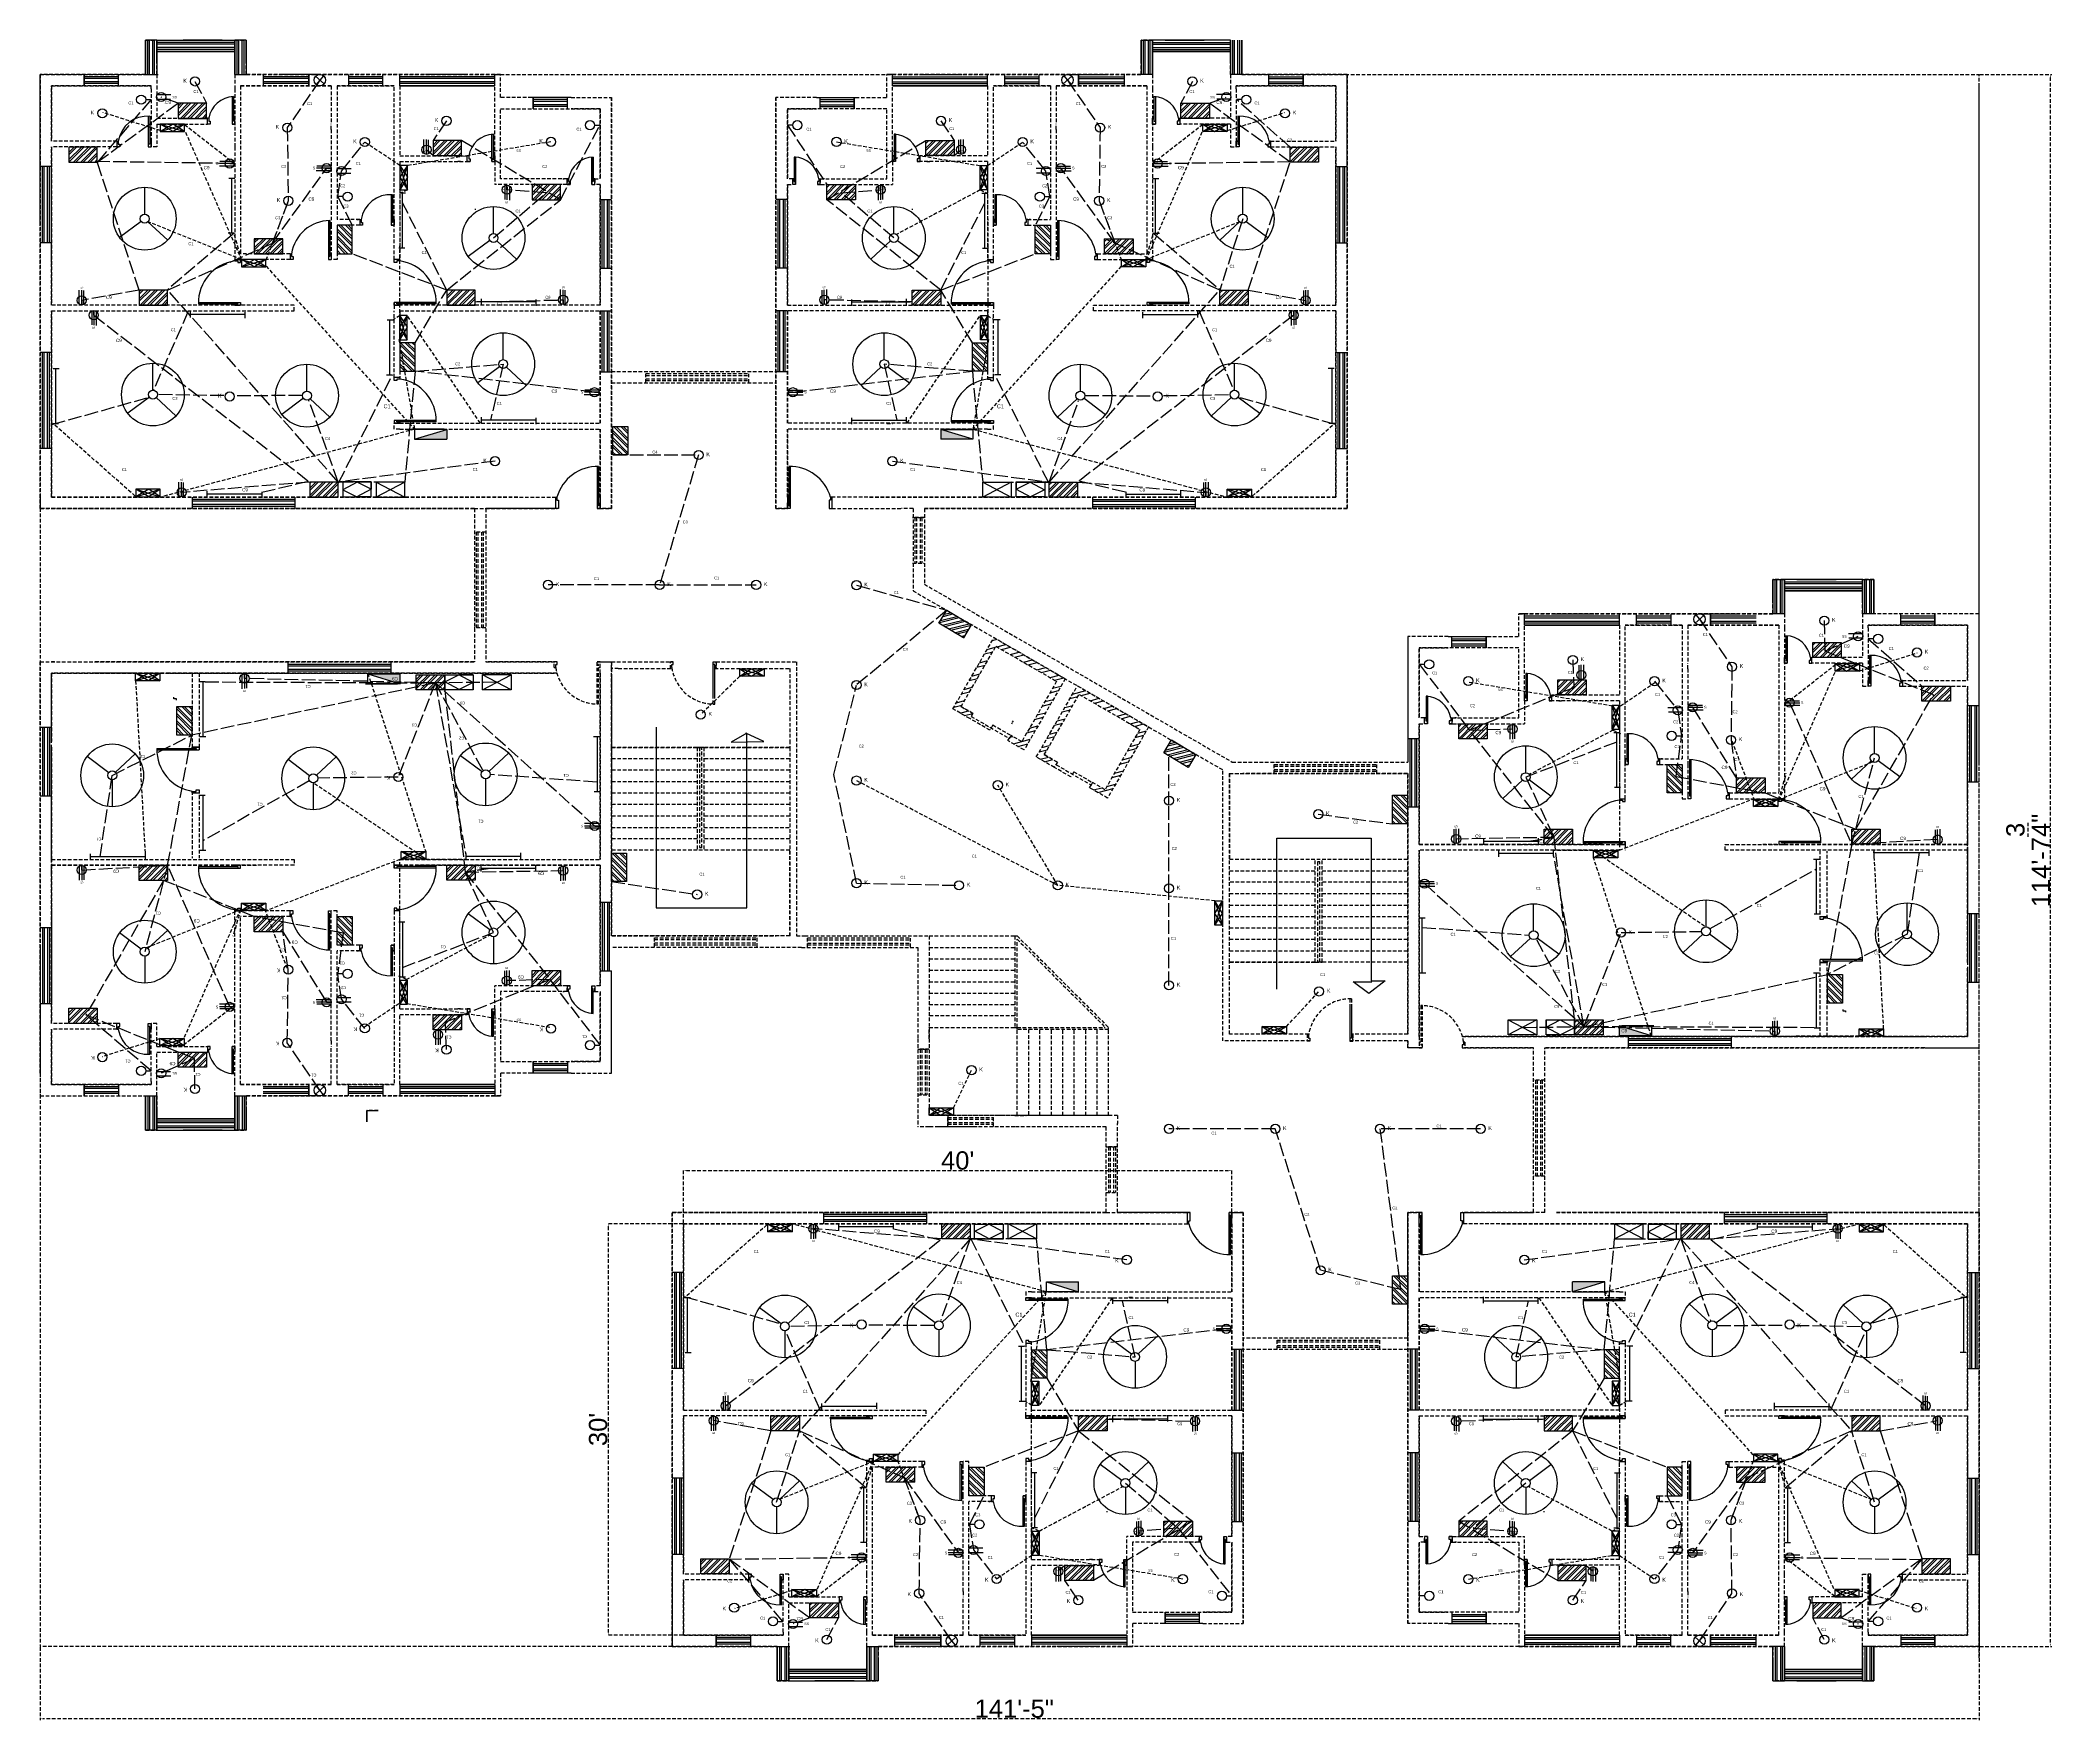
# Model space of a CAD drawing. Header units: millimetres. Extents: x 5814 to 14117, y 764 to 2474.
# Drawn here: x 5814 to 7575, y 764 to 2235 of the extents above; entities that cross this region are included whole.
import ezdxf

# ---------------------------------------------------------------- set-up
doc = ezdxf.new("R2010")
doc.units = ezdxf.units.MM
doc.linetypes.add('ACAD_ISO02W100', pattern=[15, 12, -3])
doc.linetypes.add('HIDDEN2', pattern=[4.7625, 3.175, -1.5875])
doc.layers.get('0').update_dxf_attribs({"linetype": 'HIDDEN2'})
for name, color, linetype in [('conduit', 7, 'ACAD_ISO02W100'), ('CONT_35', 250, 'Continuous'), ('doors', 6, 'Continuous'), ('emfittings', 7, 'Continuous'), ('fittings', 7, 'Continuous'), ('windows', 40, 'Continuous')]:
    doc.layers.add(name, color=color, linetype=linetype)
doc.layers.add('emconduit', color=1, linetype='HIDDEN2', plot=False)
doc.styles.get("Standard").update_dxf_attribs({"font": 'arial.ttf', "height": 4})
doc.dimstyles.new('dim', dxfattribs={"dimtxt": 16, "dimasz": 2.5, "dimexe": 1.25, "dimexo": 0.625, "dimtad": 1, "dimlunit": 4, "dimtxsty": 'Standard', "dimcen": 2.5, "dimadec": 0, "dimazin": 0, "dimtfac": 1, "dimtmove": 0, "dimatfit": 3, "dimfxl": 1, "dimarcsym": 0})

# ---------------------------------------------------------------- blocks, each defined once
blk = doc.blocks.new('*D13')
at = {"color": 0, "lineweight": -2, "transparency": 16777216}
for p, q in [((7512.2, 2204.7), (7575.2, 2204.7)), ((7573.9, 2202.2), (7573.9, 831.3)), ((7512.2, 828.8), (7575.2, 828.8))]:
    blk.add_line(p, q, dxfattribs=at)
at = {"color": 0, "transparency": 16777216}
for points in [[(7573.5, 2202.2), (7574.3, 2202.2), (7573.9, 2204.7)], [(7573.5, 831.3), (7574.3, 831.3), (7573.9, 828.8)]]:
    blk.add_solid(points, dxfattribs=at)
at = {"layer": 'Defpoints', "color": 0, "transparency": 16777216}
for p in [(7511.5, 2204.7), (7511.5, 828.8), (7573.9, 828.8)]:
    blk.add_point(p, dxfattribs=at)
at = {"color": 0, "transparency": 16777216, "insert": (7554.5, 1516.8), "char_height": 16, "attachment_point": 5, "rotation": 90}
blk.add_mtext('114\'-7{\\H1x;\\S3/4;}"', dxfattribs=at)
blk = doc.blocks.new('*D14')
at = {"color": 0, "lineweight": -2, "transparency": 16777216}
for p, q in [((5814.4, 828.2), (5814.4, 764.3)), ((7511.5, 828.2), (7511.5, 764.3)), ((7509, 765.5), (5816.9, 765.5))]:
    blk.add_line(p, q, dxfattribs=at)
at = {"color": 0, "transparency": 16777216}
for points in [[(5816.9, 765.9), (5816.9, 765.1), (5814.4, 765.5)], [(7509, 765.9), (7509, 765.1), (7511.5, 765.5)]]:
    blk.add_solid(points, dxfattribs=at)
at = {"layer": 'Defpoints', "color": 0, "transparency": 16777216}
for p in [(5814.4, 828.8), (7511.5, 828.8), (5814.4, 765.5)]:
    blk.add_point(p, dxfattribs=at)
at = {"color": 0, "transparency": 16777216, "insert": (6667, 774.3), "char_height": 16, "attachment_point": 5}
blk.add_mtext('141\'-5"', dxfattribs=at)
blk = doc.blocks.new('*D1')
at = {"color": 0, "lineweight": -2, "transparency": 16777216}
for p, q in [((6376.9, 1198.8), (6310.4, 1198.8)), ((6311.6, 1196.3), (6311.6, 841.3)), ((6376.9, 838.8), (6310.4, 838.8))]:
    blk.add_line(p, q, dxfattribs=at)
at = {"color": 0, "transparency": 16777216}
for points in [[(6311.2, 1196.3), (6312, 1196.3), (6311.6, 1198.8)], [(6311.2, 841.3), (6312, 841.3), (6311.6, 838.8)]]:
    blk.add_solid(points, dxfattribs=at)
at = {"layer": 'Defpoints', "color": 0, "transparency": 16777216}
for p in [(6377.5, 1198.8), (6311.6, 838.8), (6377.5, 838.8)]:
    blk.add_point(p, dxfattribs=at)
at = {"color": 0, "transparency": 16777216, "insert": (6302.8, 1018.8), "char_height": 16, "attachment_point": 5, "rotation": 90}
blk.add_mtext("30'", dxfattribs=at)
blk = doc.blocks.new('*D2')
at = {"color": 0, "lineweight": -2, "transparency": 16777216}
for p, q in [((6377.5, 1199.4), (6377.5, 1246.6)), ((6380, 1245.3), (6855, 1245.3)), ((6857.5, 1199.4), (6857.5, 1246.6))]:
    blk.add_line(p, q, dxfattribs=at)
at = {"color": 0, "transparency": 16777216}
for points in [[(6380, 1245.7), (6380, 1244.9), (6377.5, 1245.3)], [(6855, 1245.7), (6855, 1244.9), (6857.5, 1245.3)]]:
    blk.add_solid(points, dxfattribs=at)
at = {"layer": 'Defpoints', "color": 0, "transparency": 16777216}
for p in [(6857.5, 1245.3), (6377.5, 1198.8), (6857.5, 1198.8)]:
    blk.add_point(p, dxfattribs=at)
at = {"color": 0, "transparency": 16777216, "insert": (6617.5, 1254.1), "char_height": 16, "attachment_point": 5, "rotation": 359.9979}
blk.add_mtext("40'", dxfattribs=at)

msp = doc.modelspace()

# ---------------------------------------------------------------- hatches: boundary and pattern name
h = msp.add_hatch()
h.set_pattern_fill('ANSI32', color=256, angle=-30)
h.set_pattern_definition([(15, (7371.081, 949.799), (-2.46525, 9.20044), []), (15, (7374.969, 947.554), (-2.46525, 9.20044), [])])
h.paths.add_polyline_path([(6723.784, 1662.188), (6776.921, 1631.51), (6746.446, 1578.725), (6735.59, 1584.993), (6732.955, 1580.429), (6748.661, 1571.361), (6784.661, 1633.715), (6722.308, 1669.715), (6686.308, 1607.361), (6702.101, 1598.243), (6704.736, 1602.807), (6693.309, 1609.404)])
h.paths.add_polyline_path([(6711.66, 1675.863), (6649.306, 1711.863), (6613.306, 1649.509), (6628.109, 1640.962), (6630.744, 1645.526), (6620.46, 1651.464), (6650.935, 1704.248), (6704.072, 1673.569), (6673.597, 1620.785), (6664.169, 1626.228), (6661.534, 1621.664), (6675.66, 1613.509)])
at = {"layer": 'emfittings', "true_color": 0x000000}
h = msp.add_hatch(color=18, dxfattribs=at)
h.dxf.hatch_style = 1
h.paths.add_polyline_path([(6170.252, 1894.121), (6170.252, 1885.455), (6142.018, 1885.455)])
h = msp.add_hatch(color=18, dxfattribs=at)
h.dxf.hatch_style = 1
h.paths.add_polyline_path([(6602.622, 1894.121), (6602.622, 1885.455), (6630.856, 1885.455)])
h = msp.add_hatch(color=18, dxfattribs=at)
h.dxf.hatch_style = 1
h.paths.add_polyline_path([(6129.455, 1671.46), (6129.455, 1680.125), (6101.222, 1680.125)])
h = msp.add_hatch(color=18, dxfattribs=at)
h.dxf.hatch_style = 1
h.paths.add_polyline_path([(7196.512, 1372.041), (7196.512, 1363.376), (7224.745, 1363.376)])
h = msp.add_hatch(color=18, dxfattribs=at)
h.dxf.hatch_style = 1
h.paths.add_polyline_path([(6723.345, 1139.38), (6723.345, 1148.046), (6695.112, 1148.046)])
h = msp.add_hatch(color=18, dxfattribs=at)
h.dxf.hatch_style = 1
h.paths.add_polyline_path([(7155.715, 1139.38), (7155.715, 1148.046), (7183.949, 1148.046)])
at = {"layer": 'fittings'}
h = msp.add_hatch(dxfattribs=at)
h.set_pattern_fill('ANSI32', color=256, scale=0.468168)
h.set_pattern_definition([(45, (5288.867, 1650.4996), (-3.1532, 3.1532), []), (45, (5290.9692, 1650.4996), (-3.1532, 3.1532), [])])
h.paths.add_polyline_path([(5935.064, 2179.557), (5935.064, 2166.328), (5960.014, 2166.328), (5960.014, 2179.557)])
h = msp.add_hatch(dxfattribs=at)
h.set_pattern_fill('ANSI32', color=256, scale=0.468168)
h.set_pattern_definition([(45, (5432.867, 1650.4996), (-3.1532, 3.1532), []), (45, (5434.9692, 1650.4996), (-3.1532, 3.1532), [])])
h.paths.add_polyline_path([(6812.86, 2179.557), (6812.86, 2166.328), (6837.81, 2166.328), (6837.81, 2179.557)])
h = msp.add_hatch(dxfattribs=at)
h.set_pattern_fill('ANSI32', color=256, scale=0.468168)
h.set_pattern_definition([(45, (5384.475, 1612.1577), (-3.1532, 3.1532), []), (45, (5386.577, 1612.1577), (-3.1532, 3.1532), [])])
h.paths.add_polyline_path([(5839.456, 2141.215), (5839.456, 2127.986), (5864.406, 2127.986), (5864.406, 2141.215)])
h = msp.add_hatch(dxfattribs=at)
h.set_pattern_fill('ANSI32', color=256, scale=0.468168)
h.set_pattern_definition([(45, (5065.613, 1617.8395), (-3.1532, 3.1532), []), (45, (5067.715, 1617.8395), (-3.1532, 3.1532), [])])
h.paths.add_polyline_path([(6158.318, 2146.896), (6158.318, 2133.668), (6183.268, 2133.668), (6183.268, 2146.896)])
h = msp.add_hatch(dxfattribs=at)
h.set_pattern_fill('ANSI32', color=256, scale=0.468168)
h.set_pattern_definition([(45, (5209.613, 1617.8395), (-3.1532, 3.1532), []), (45, (5211.715, 1617.8395), (-3.1532, 3.1532), [])])
h.paths.add_polyline_path([(6589.606, 2146.896), (6589.606, 2133.668), (6614.556, 2133.668), (6614.556, 2146.896)])
h = msp.add_hatch(dxfattribs=at)
h.set_pattern_fill('ANSI32', color=256, scale=0.468168)
h.set_pattern_definition([(45, (5528.475, 1612.1577), (-3.1532, 3.1532), []), (45, (5530.577, 1612.1577), (-3.1532, 3.1532), [])])
h.paths.add_polyline_path([(6908.468, 2141.215), (6908.468, 2127.986), (6933.418, 2127.986), (6933.418, 2141.215)])
h = msp.add_hatch(dxfattribs=at)
h.set_pattern_fill('ANSI32', color=256, scale=0.468168)
h.set_pattern_definition([(45, (4979.0004, 1579.237), (-3.1532, 3.1532), []), (45, (4981.1025, 1579.237), (-3.1532, 3.1532), [])])
h.paths.add_polyline_path([(6244.93, 2108.294), (6244.93, 2095.066), (6269.881, 2095.066), (6269.881, 2108.294)])
h = msp.add_hatch(dxfattribs=at)
h.set_pattern_fill('ANSI32', color=256, scale=0.468168)
h.set_pattern_definition([(45, (5123.0004, 1579.237), (-3.1532, 3.1532), []), (45, (5125.1025, 1579.237), (-3.1532, 3.1532), [])])
h.paths.add_polyline_path([(6502.993, 2108.294), (6502.993, 2095.066), (6527.944, 2095.066), (6527.944, 2108.294)])
h = msp.add_hatch(dxfattribs=at)
h.set_pattern_fill('ANSI32', color=256, scale=0.468168)
h.set_pattern_definition([(45, (5222.1324, 1531.9275), (-3.1532, 3.1532), []), (45, (5224.2345, 1531.9275), (-3.1532, 3.1532), [])])
h.paths.add_polyline_path([(6001.798, 2060.984), (6001.798, 2047.756), (6026.749, 2047.756), (6026.749, 2060.984)])
h = msp.add_hatch(dxfattribs=at)
h.set_pattern_fill('ANSI32', color=256, scale=0.468168, angle=90)
h.set_pattern_definition([(135, (7070.479, 667.747), (-3.1532, -3.1532), []), (135, (7070.479, 669.8493), (-3.1532, -3.1532), [])])
h.paths.add_polyline_path([(6087.452, 2072.69), (6074.224, 2072.69), (6074.224, 2047.74), (6087.452, 2047.74)])
h = msp.add_hatch(dxfattribs=at)
h.set_pattern_fill('ANSI32', color=256, scale=0.468168, angle=90)
h.set_pattern_definition([(135, (7214.479, 667.747), (-3.1532, -3.1532), []), (135, (7214.479, 669.8493), (-3.1532, -3.1532), [])])
h.paths.add_polyline_path([(6685.422, 2047.74), (6698.65, 2047.74), (6698.65, 2072.69), (6685.422, 2072.69)])
h = msp.add_hatch(dxfattribs=at)
h.set_pattern_fill('ANSI32', color=256, scale=0.468168)
h.set_pattern_definition([(45, (5366.1324, 1531.9275), (-3.1532, 3.1532), []), (45, (5368.2345, 1531.9275), (-3.1532, 3.1532), [])])
h.paths.add_polyline_path([(6746.125, 2060.984), (6746.125, 2047.756), (6771.076, 2047.756), (6771.076, 2060.984)])
h = msp.add_hatch(dxfattribs=at)
h.set_pattern_fill('ANSI32', color=256, scale=0.468168)
h.set_pattern_definition([(45, (5322.9484, 1486.987), (-3.1532, 3.1532), []), (45, (5325.0505, 1486.987), (-3.1532, 3.1532), [])])
h.paths.add_polyline_path([(5900.982, 2016.044), (5900.982, 2002.816), (5925.933, 2002.816), (5925.933, 2016.044)])
h = msp.add_hatch(dxfattribs=at)
h.set_pattern_fill('ANSI32', color=256, scale=0.468168)
h.set_pattern_definition([(45, (5053.704, 1486.914), (-3.1532, 3.1532), []), (45, (5055.8063, 1486.914), (-3.1532, 3.1532), [])])
h.paths.add_polyline_path([(6170.227, 2015.971), (6170.227, 2002.743), (6195.177, 2002.743), (6195.177, 2015.971)])
h = msp.add_hatch(dxfattribs=at)
h.set_pattern_fill('ANSI32', color=256, scale=0.468168)
h.set_pattern_definition([(45, (5197.704, 1486.914), (-3.1532, 3.1532), []), (45, (5199.8063, 1486.914), (-3.1532, 3.1532), [])])
h.paths.add_polyline_path([(6577.697, 2015.971), (6577.697, 2002.743), (6602.647, 2002.743), (6602.647, 2015.971)])
h = msp.add_hatch(dxfattribs=at)
h.set_pattern_fill('ANSI32', color=256, scale=0.468168)
h.set_pattern_definition([(45, (5466.9484, 1486.987), (-3.1532, 3.1532), []), (45, (5469.0505, 1486.987), (-3.1532, 3.1532), [])])
h.paths.add_polyline_path([(6846.941, 2016.044), (6846.941, 2002.816), (6871.892, 2002.816), (6871.892, 2016.044)])
h = msp.add_hatch(dxfattribs=at)
h.set_pattern_fill('ANSI32', color=256, scale=0.468168, angle=90)
h.set_pattern_definition([(135, (7015.41, 565.0233), (-3.1532, -3.1532), []), (135, (7015.41, 567.1254), (-3.1532, -3.1532), [])])
h.paths.add_polyline_path([(6142.521, 1969.967), (6129.293, 1969.967), (6129.293, 1945.016), (6142.521, 1945.016)])
h = msp.add_hatch(dxfattribs=at)
h.set_pattern_fill('ANSI32', color=256, scale=0.468168, angle=90)
h.set_pattern_definition([(135, (7159.41, 565.0233), (-3.1532, -3.1532), []), (135, (7159.41, 567.1254), (-3.1532, -3.1532), [])])
h.paths.add_polyline_path([(6630.353, 1945.016), (6643.581, 1945.016), (6643.581, 1969.967), (6630.353, 1969.967)])
h = msp.add_hatch(dxfattribs=at)
h.set_pattern_fill('ANSI32', color=256, scale=0.468168, angle=90)
h.set_pattern_definition([(135, (6844.691, 491.6963), (-3.1532, -3.1532), []), (135, (6844.691, 493.7984), (-3.1532, -3.1532), [])])
h.paths.add_polyline_path([(6315.634, 1871.689), (6328.862, 1871.689), (6328.862, 1896.64), (6315.634, 1896.64)])
h = msp.add_hatch(dxfattribs=at)
h.set_pattern_fill('ANSI32', color=256, scale=0.468168, angle=90)
h.set_pattern_definition([(135, (6844.691, 491.6963), (-3.1532, -3.1532), []), (135, (6844.691, 493.7984), (-3.1532, -3.1532), [])])
h.paths.add_polyline_path([(6315.634, 1871.689), (6328.862, 1871.689), (6328.862, 1896.64), (6315.634, 1896.64)])
h = msp.add_hatch(dxfattribs=at)
h.set_pattern_fill('ANSI32', color=256, scale=0.468168)
h.set_pattern_definition([(45, (5173.54, 1318.884), (-3.1532, 3.1532), []), (45, (5175.642, 1318.884), (-3.1532, 3.1532), [])])
h.paths.add_polyline_path([(6050.391, 1847.941), (6050.391, 1834.713), (6075.341, 1834.713), (6075.341, 1847.941)])
h = msp.add_hatch(dxfattribs=at)
h.set_pattern_fill('ANSI32', color=256, scale=0.468168)
h.set_pattern_definition([(45, (5317.54, 1318.884), (-3.1532, 3.1532), []), (45, (5319.642, 1318.884), (-3.1532, 3.1532), [])])
h.paths.add_polyline_path([(6697.533, 1847.941), (6697.533, 1834.713), (6722.483, 1834.713), (6722.483, 1847.941)])
h = msp.add_hatch(dxfattribs=at)
h.set_pattern_fill('ANSI32', color=256, scale=0.468168, angle=149.325544)
h.set_pattern_definition([(194.32554, (8079.4053, 1462.6648), (1.103369, -4.320639), []), (194.32554, (8077.5973, 1463.737), (1.103369, -4.320639), [])])
h.paths.add_polyline_path([(6622.598, 1711.65), (6629.346, 1723.027), (6607.887, 1735.756), (6601.139, 1724.379)])
h = msp.add_hatch(dxfattribs=at)
h.set_pattern_fill('ANSI32', color=256, scale=0.468168)
h.set_pattern_definition([(45, (5985.9605, 1178.5914), (-3.1532, 3.1532), []), (45, (5988.0626, 1178.5914), (-3.1532, 3.1532), [])])
h.paths.add_polyline_path([(7365.953, 1707.648), (7365.953, 1694.42), (7390.904, 1694.42), (7390.904, 1707.648)])
h = msp.add_hatch(dxfattribs=at)
h.set_pattern_fill('ANSI32', color=256, scale=0.468168, angle=180)
h.set_pattern_definition([(225, (7548.4842, 2195.2214), (3.1532, -3.1532), []), (225, (7546.382, 2195.2214), (3.1532, -3.1532), [])])
h.paths.add_polyline_path([(6168.491, 1666.165), (6168.491, 1679.393), (6143.541, 1679.393), (6143.541, 1666.165)])
h = msp.add_hatch(dxfattribs=at)
h.set_pattern_fill('ANSI32', color=256, scale=0.468168)
h.set_pattern_definition([(45, (5762.7064, 1145.9363), (-3.1532, 3.1532), []), (45, (5764.8085, 1145.9363), (-3.1532, 3.1532), [])])
h.paths.add_polyline_path([(7142.699, 1674.993), (7142.699, 1661.765), (7167.65, 1661.765), (7167.65, 1674.993)])
h = msp.add_hatch(dxfattribs=at)
h.set_pattern_fill('ANSI32', color=256, scale=0.468168)
h.set_pattern_definition([(45, (6081.5683, 1140.2495), (-3.1532, 3.1532), []), (45, (6083.6704, 1140.2495), (-3.1532, 3.1532), [])])
h.paths.add_polyline_path([(7461.561, 1669.306), (7461.561, 1656.078), (7486.512, 1656.078), (7486.512, 1669.306)])
h = msp.add_hatch(dxfattribs=at)
h.set_pattern_fill('ANSI32', color=256, scale=0.468168, angle=270)
h.set_pattern_definition([(315, (5418.1018, 3031.4786), (3.1532, 3.1532), []), (315, (5418.1018, 3029.3764), (3.1532, 3.1532), [])])
h.paths.add_polyline_path([(5947.159, 1651.486), (5933.931, 1651.486), (5933.931, 1626.535), (5947.159, 1626.535)])
h = msp.add_hatch(dxfattribs=at)
h.set_pattern_fill('ANSI32', color=256, scale=0.468168, angle=149.325544)
h.set_pattern_definition([(194.32554, (8276.0825, 1349.3063), (1.103369, -4.320639), []), (194.32554, (8274.2745, 1350.3787), (1.103369, -4.320639), [])])
h.paths.add_polyline_path([(6819.275, 1598.292), (6826.024, 1609.669), (6804.564, 1622.398), (6797.816, 1611.02)])
h = msp.add_hatch(dxfattribs=at)
h.set_pattern_fill('ANSI32', color=256, scale=0.468168)
h.set_pattern_definition([(45, (5676.0937, 1107.3338), (-3.1532, 3.1532), []), (45, (5678.196, 1107.3338), (-3.1532, 3.1532), [])])
h.paths.add_polyline_path([(7056.086, 1636.391), (7056.086, 1623.163), (7081.037, 1623.163), (7081.037, 1636.391)])
h = msp.add_hatch(dxfattribs=at)
h.set_pattern_fill('ANSI32', color=256, scale=0.468168, angle=90)
h.set_pattern_definition([(135, (7767.5723, 195.844), (-3.1532, -3.1532), []), (135, (7767.5723, 197.946), (-3.1532, -3.1532), [])])
h.paths.add_polyline_path([(7238.515, 1575.837), (7251.744, 1575.837), (7251.744, 1600.787), (7238.515, 1600.787)])
h = msp.add_hatch(dxfattribs=at)
h.set_pattern_fill('ANSI32', color=256, scale=0.468168)
h.set_pattern_definition([(45, (5919.2257, 1060.0243), (-3.1532, 3.1532), []), (45, (5921.328, 1060.0243), (-3.1532, 3.1532), [])])
h.paths.add_polyline_path([(7299.218, 1589.081), (7299.218, 1575.853), (7324.169, 1575.853), (7324.169, 1589.081)])
h = msp.add_hatch(dxfattribs=at)
h.set_pattern_fill('ANSI32', color=256, scale=0.468168, angle=90)
h.set_pattern_definition([(135, (7527.106, 168.88), (-3.1532, -3.1532), []), (135, (7527.106, 170.9823), (-3.1532, -3.1532), [])])
h.paths.add_polyline_path([(6998.049, 1548.873), (7011.277, 1548.873), (7011.277, 1573.823), (6998.049, 1573.823)])
h = msp.add_hatch(dxfattribs=at)
h.set_pattern_fill('ANSI32', color=256, scale=0.468168)
h.set_pattern_definition([(45, (5750.7975, 1015.011), (-3.1532, 3.1532), []), (45, (5752.8997, 1015.011), (-3.1532, 3.1532), [])])
h.paths.add_polyline_path([(7130.79, 1544.068), (7130.79, 1530.84), (7155.741, 1530.84), (7155.741, 1544.068)])
h = msp.add_hatch(dxfattribs=at)
h.set_pattern_fill('ANSI32', color=256, scale=0.468168)
h.set_pattern_definition([(45, (6020.0418, 1015.079), (-3.1532, 3.1532), []), (45, (6022.144, 1015.079), (-3.1532, 3.1532), [])])
h.paths.add_polyline_path([(7400.034, 1544.136), (7400.034, 1530.908), (7424.985, 1530.908), (7424.985, 1544.136)])
h = msp.add_hatch(dxfattribs=at)
h.set_pattern_fill('ANSI32', color=256, scale=0.468168, angle=90)
h.set_pattern_definition([(135, (6843.431, 118.2967), (-3.1532, -3.1532), []), (135, (6843.431, 120.399), (-3.1532, -3.1532), [])])
h.paths.add_polyline_path([(6314.374, 1498.289), (6327.602, 1498.289), (6327.602, 1523.24), (6314.374, 1523.24)])
h = msp.add_hatch(dxfattribs=at)
h.set_pattern_fill('ANSI32', color=256, scale=0.468168, angle=180)
h.set_pattern_definition([(225, (7305.9256, 2028.422), (3.1532, -3.1532), []), (225, (7303.8234, 2028.422), (3.1532, -3.1532), [])])
h.paths.add_polyline_path([(5925.933, 1499.365), (5925.933, 1512.593), (5900.982, 1512.593), (5900.982, 1499.365)])
h = msp.add_hatch(dxfattribs=at)
h.set_pattern_fill('ANSI32', color=256, scale=0.468168, angle=180)
h.set_pattern_definition([(225, (7575.17, 2028.49), (3.1532, -3.1532), []), (225, (7573.0677, 2028.49), (3.1532, -3.1532), [])])
h.paths.add_polyline_path([(6195.177, 1499.433), (6195.177, 1512.661), (6170.227, 1512.661), (6170.227, 1499.433)])
h = msp.add_hatch(dxfattribs=at)
h.set_pattern_fill('ANSI32', color=256, scale=0.468168, angle=180)
h.set_pattern_definition([(225, (7406.7416, 1983.4765), (3.1532, -3.1532), []), (225, (7404.6395, 1983.4765), (3.1532, -3.1532), [])])
h.paths.add_polyline_path([(6026.749, 1454.42), (6026.749, 1467.648), (6001.798, 1467.648), (6001.798, 1454.42)])
h = msp.add_hatch(dxfattribs=at)
h.set_pattern_fill('ANSI32', color=256, scale=0.468168, angle=270)
h.set_pattern_definition([(315, (5558.395, 2847.657), (3.1532, 3.1532), []), (315, (5558.395, 2845.5547), (3.1532, 3.1532), [])])
h.paths.add_polyline_path([(6087.452, 1467.664), (6074.224, 1467.664), (6074.224, 1442.714), (6087.452, 1442.714)])
h = msp.add_hatch(dxfattribs=at)
h.set_pattern_fill('ANSI32', color=256, scale=0.468168, angle=180)
h.set_pattern_definition([(225, (7649.8736, 1936.167), (3.1532, -3.1532), []), (225, (7647.7715, 1936.167), (3.1532, -3.1532), [])])
h.paths.add_polyline_path([(6269.881, 1407.11), (6269.881, 1420.338), (6244.93, 1420.338), (6244.93, 1407.11)])
h = msp.add_hatch(dxfattribs=at)
h.set_pattern_fill('ANSI32', color=256, scale=0.468168, angle=90)
h.set_pattern_definition([(135, (7907.8656, 12.0223), (-3.1532, -3.1532), []), (135, (7907.8656, 14.1244), (-3.1532, -3.1532), [])])
h.paths.add_polyline_path([(7378.809, 1392.015), (7392.037, 1392.015), (7392.037, 1416.966), (7378.809, 1416.966)])
h = msp.add_hatch(dxfattribs=at)
h.set_pattern_fill('ANSI32', color=256, scale=0.468168, angle=180)
h.set_pattern_definition([(225, (7244.399, 1903.2513), (3.1532, -3.1532), []), (225, (7242.297, 1903.2513), (3.1532, -3.1532), [])])
h.paths.add_polyline_path([(5864.406, 1374.194), (5864.406, 1387.423), (5839.456, 1387.423), (5839.456, 1374.194)])
h = msp.add_hatch(dxfattribs=at)
h.set_pattern_fill('ANSI32', color=256, scale=0.468168, angle=180)
h.set_pattern_definition([(225, (7563.261, 1897.5645), (3.1532, -3.1532), []), (225, (7561.159, 1897.5645), (3.1532, -3.1532), [])])
h.paths.add_polyline_path([(6183.268, 1368.508), (6183.268, 1381.736), (6158.318, 1381.736), (6158.318, 1368.508)])
h = msp.add_hatch(dxfattribs=at)
h.set_pattern_fill('ANSI32', color=256, scale=0.468168)
h.set_pattern_definition([(45, (5777.483, 848.2794), (-3.1532, 3.1532), []), (45, (5779.5852, 848.2794), (-3.1532, 3.1532), [])])
h.paths.add_polyline_path([(7157.476, 1377.336), (7157.476, 1364.108), (7182.426, 1364.108), (7182.426, 1377.336)])
h = msp.add_hatch(dxfattribs=at)
h.set_pattern_fill('ANSI32', color=256, scale=0.468168, angle=180)
h.set_pattern_definition([(225, (7340.007, 1864.9094), (3.1532, -3.1532), []), (225, (7337.9047, 1864.9094), (3.1532, -3.1532), [])])
h.paths.add_polyline_path([(5960.014, 1335.852), (5960.014, 1349.081), (5935.064, 1349.081), (5935.064, 1335.852)])
h = msp.add_hatch(dxfattribs=at)
h.set_pattern_fill('ANSI32', color=256, scale=0.468168)
h.set_pattern_definition([(45, (5726.633, 702.9807), (-3.1532, 3.1532), []), (45, (5728.7353, 702.9807), (-3.1532, 3.1532), [])])
h.paths.add_polyline_path([(6628.435, 1185.56), (6628.435, 1198.788), (6603.484, 1198.788), (6603.484, 1185.56)])
h = msp.add_hatch(dxfattribs=at)
h.set_pattern_fill('ANSI32', color=256, scale=0.468168)
h.set_pattern_definition([(45, (5870.633, 702.9807), (-3.1532, 3.1532), []), (45, (5872.7353, 702.9807), (-3.1532, 3.1532), [])])
h.paths.add_polyline_path([(7275.576, 1185.56), (7275.576, 1198.788), (7250.626, 1198.788), (7250.626, 1185.56)])
h = msp.add_hatch(dxfattribs=at)
h.set_pattern_fill('ANSI32', color=256, scale=0.468168, angle=90)
h.set_pattern_definition([(135, (7527.242, -251.612), (-3.1532, -3.1532), []), (135, (7527.242, -249.5097), (-3.1532, -3.1532), [])])
h.paths.add_polyline_path([(6998.185, 1128.381), (7011.413, 1128.381), (7011.413, 1153.331), (6998.185, 1153.331)])
h = msp.add_hatch(dxfattribs=at)
h.set_pattern_fill('ANSI32', color=256, scale=0.468168, angle=90)
h.set_pattern_definition([(135, (7568.503, -50.88), (-3.1532, -3.1532), []), (135, (7568.503, -48.778), (-3.1532, -3.1532), [])])
h.paths.add_polyline_path([(6695.614, 1088.485), (6682.386, 1088.485), (6682.386, 1063.534), (6695.614, 1063.534)])
h = msp.add_hatch(dxfattribs=at)
h.set_pattern_fill('ANSI32', color=256, scale=0.468168, angle=90)
h.set_pattern_definition([(135, (7712.503, -50.88), (-3.1532, -3.1532), []), (135, (7712.503, -48.778), (-3.1532, -3.1532), [])])
h.paths.add_polyline_path([(7183.446, 1063.534), (7196.674, 1063.534), (7196.674, 1088.485), (7183.446, 1088.485)])
h = msp.add_hatch(dxfattribs=at)
h.set_pattern_fill('ANSI32', color=256, scale=0.468168)
h.set_pattern_definition([(45, (5876.0418, 871.084), (-3.1532, 3.1532), []), (45, (5878.144, 871.084), (-3.1532, 3.1532), [])])
h.paths.add_polyline_path([(6479.026, 1017.457), (6479.026, 1030.685), (6454.076, 1030.685), (6454.076, 1017.457)])
h = msp.add_hatch(dxfattribs=at)
h.set_pattern_fill('ANSI32', color=256, scale=0.468168)
h.set_pattern_definition([(45, (5606.7975, 871.011), (-3.1532, 3.1532), []), (45, (5608.8997, 871.011), (-3.1532, 3.1532), [])])
h.paths.add_polyline_path([(6748.27, 1017.53), (6748.27, 1030.758), (6723.32, 1030.758), (6723.32, 1017.53)])
h = msp.add_hatch(dxfattribs=at)
h.set_pattern_fill('ANSI32', color=256, scale=0.468168)
h.set_pattern_definition([(45, (5750.7975, 871.011), (-3.1532, 3.1532), []), (45, (5752.8997, 871.011), (-3.1532, 3.1532), [])])
h.paths.add_polyline_path([(7155.741, 1017.53), (7155.741, 1030.758), (7130.79, 1030.758), (7130.79, 1017.53)])
h = msp.add_hatch(dxfattribs=at)
h.set_pattern_fill('ANSI32', color=256, scale=0.468168)
h.set_pattern_definition([(45, (6020.0418, 871.084), (-3.1532, 3.1532), []), (45, (6022.144, 871.084), (-3.1532, 3.1532), [])])
h.paths.add_polyline_path([(7424.985, 1017.457), (7424.985, 1030.685), (7400.034, 1030.685), (7400.034, 1017.457)])
h = msp.add_hatch(dxfattribs=at)
h.set_pattern_fill('ANSI32', color=256, scale=0.468168)
h.set_pattern_definition([(45, (5775.2257, 916.0243), (-3.1532, 3.1532), []), (45, (5777.328, 916.0243), (-3.1532, 3.1532), [])])
h.paths.add_polyline_path([(6579.842, 972.516), (6579.842, 985.745), (6554.892, 985.745), (6554.892, 972.516)])
h = msp.add_hatch(dxfattribs=at)
h.set_pattern_fill('ANSI32', color=256, scale=0.468168, angle=90)
h.set_pattern_definition([(135, (7623.5723, 51.844), (-3.1532, -3.1532), []), (135, (7623.5723, 53.946), (-3.1532, -3.1532), [])])
h.paths.add_polyline_path([(6640.545, 985.761), (6627.317, 985.761), (6627.317, 960.81), (6640.545, 960.81)])
h = msp.add_hatch(dxfattribs=at)
h.set_pattern_fill('ANSI32', color=256, scale=0.468168, angle=90)
h.set_pattern_definition([(135, (7767.5723, 51.844), (-3.1532, -3.1532), []), (135, (7767.5723, 53.946), (-3.1532, -3.1532), [])])
h.paths.add_polyline_path([(7238.515, 960.81), (7251.744, 960.81), (7251.744, 985.761), (7238.515, 985.761)])
h = msp.add_hatch(dxfattribs=at)
h.set_pattern_fill('ANSI32', color=256, scale=0.468168)
h.set_pattern_definition([(45, (5919.2257, 916.0243), (-3.1532, 3.1532), []), (45, (5921.328, 916.0243), (-3.1532, 3.1532), [])])
h.paths.add_polyline_path([(7324.169, 972.516), (7324.169, 985.745), (7299.218, 985.745), (7299.218, 972.516)])
h = msp.add_hatch(dxfattribs=at)
h.set_pattern_fill('ANSI32', color=256, scale=0.468168)
h.set_pattern_definition([(45, (5532.0937, 963.3338), (-3.1532, 3.1532), []), (45, (5534.196, 963.3338), (-3.1532, 3.1532), [])])
h.paths.add_polyline_path([(6822.974, 925.207), (6822.974, 938.435), (6798.024, 938.435), (6798.024, 925.207)])
h = msp.add_hatch(dxfattribs=at)
h.set_pattern_fill('ANSI32', color=256, scale=0.468168)
h.set_pattern_definition([(45, (5676.0937, 963.3338), (-3.1532, 3.1532), []), (45, (5678.196, 963.3338), (-3.1532, 3.1532), [])])
h.paths.add_polyline_path([(7081.037, 925.207), (7081.037, 938.435), (7056.086, 938.435), (7056.086, 925.207)])
h = msp.add_hatch(dxfattribs=at)
h.set_pattern_fill('ANSI32', color=256, scale=0.468168)
h.set_pattern_definition([(45, (5937.5683, 996.2545), (-3.1532, 3.1532), []), (45, (5939.6704, 996.2545), (-3.1532, 3.1532), [])])
h.paths.add_polyline_path([(6417.5, 892.286), (6417.5, 905.514), (6392.549, 905.514), (6392.549, 892.286)])
h = msp.add_hatch(dxfattribs=at)
h.set_pattern_fill('ANSI32', color=256, scale=0.468168)
h.set_pattern_definition([(45, (5618.7064, 1001.9363), (-3.1532, 3.1532), []), (45, (5620.8085, 1001.9363), (-3.1532, 3.1532), [])])
h.paths.add_polyline_path([(6736.362, 886.604), (6736.362, 899.833), (6711.411, 899.833), (6711.411, 886.604)])
h = msp.add_hatch(dxfattribs=at)
h.set_pattern_fill('ANSI32', color=256, scale=0.468168)
h.set_pattern_definition([(45, (5762.7064, 1001.9363), (-3.1532, 3.1532), []), (45, (5764.8085, 1001.9363), (-3.1532, 3.1532), [])])
h.paths.add_polyline_path([(7167.65, 886.604), (7167.65, 899.833), (7142.699, 899.833), (7142.699, 886.604)])
h = msp.add_hatch(dxfattribs=at)
h.set_pattern_fill('ANSI32', color=256, scale=0.468168)
h.set_pattern_definition([(45, (6081.5683, 996.2545), (-3.1532, 3.1532), []), (45, (6083.6704, 996.2545), (-3.1532, 3.1532), [])])
h.paths.add_polyline_path([(7486.512, 892.286), (7486.512, 905.514), (7461.561, 905.514), (7461.561, 892.286)])
h = msp.add_hatch(dxfattribs=at)
h.set_pattern_fill('ANSI32', color=256, scale=0.468168)
h.set_pattern_definition([(45, (5841.9605, 1034.5964), (-3.1532, 3.1532), []), (45, (5844.0626, 1034.5964), (-3.1532, 3.1532), [])])
h.paths.add_polyline_path([(6513.107, 853.944), (6513.107, 867.172), (6488.157, 867.172), (6488.157, 853.944)])
h = msp.add_hatch(dxfattribs=at)
h.set_pattern_fill('ANSI32', color=256, scale=0.468168)
h.set_pattern_definition([(45, (5985.9605, 1034.5964), (-3.1532, 3.1532), []), (45, (5988.0626, 1034.5964), (-3.1532, 3.1532), [])])
h.paths.add_polyline_path([(7390.904, 853.944), (7390.904, 867.172), (7365.953, 867.172), (7365.953, 853.944)])

# ---------------------------------------------------------------- linework, layer by layer
for p, q in [((5906.529, 2204.685), (5906.529, 2234.685)), ((5906.529, 2234.685), (5916.529, 2234.685)), ((5916.529, 2204.685), (5916.529, 2224.685)), ((5984.836, 2234.685), (5994.836, 2234.685)), ((5984.836, 2204.685), (5984.836, 2234.685)), ((5984.836, 2234.685), (5994.836, 2234.685)), ((5984.836, 2204.685), (5984.836, 2224.685)), ((5994.836, 2224.685), (5994.836, 2234.685)), ((5994.836, 2204.685), (5994.836, 2224.685)), ((5994.836, 2204.685), (5994.836, 2224.685)), ((6788.038, 2234.685), (6778.038, 2234.685)), ((6778.038, 2224.685), (6778.038, 2234.685)), ((6788.038, 2234.685), (6778.038, 2234.685)), ((6778.038, 2204.685), (6778.038, 2224.685)), ((6778.038, 2204.685), (6778.038, 2224.685)), ((6788.038, 2204.685), (6788.038, 2234.685)), ((6788.038, 2204.685), (6788.038, 2224.685)), ((6856.345, 2204.685), (6856.345, 2224.685)), ((6866.345, 2204.685), (6866.345, 2234.685)), ((5814.437, 2204.685), (5906.529, 2204.685)), ((5814.437, 2204.685), (5906.529, 2204.685)), ((5916.529, 2204.685), (5916.529, 2194.685)), ((5984.836, 2204.685), (5984.836, 2192.185)), ((6212.345, 2204.685), (6217.345, 2204.685)), ((6217.345, 2204.685), (6778.038, 2204.685)), ((6217.345, 2184.685), (6217.345, 2204.685)), ((6555.529, 2184.685), (6555.529, 2204.685)), ((6560.529, 2204.685), (6555.529, 2204.685)), ((6788.038, 2204.685), (6788.038, 2192.185)), ((6856.345, 2204.685), (6856.345, 2194.685)), ((6866.345, 2204.685), (7511.53, 2204.685)), ((6958.437, 2204.685), (6866.345, 2204.685)), ((6958.437, 2204.685), (6866.345, 2204.685)), ((7511.53, 1712.781), (7511.53, 2204.685)), ((5824.437, 2194.685), (5824.437, 2146.332)), ((5824.437, 2194.685), (5911.529, 2194.685)), ((5824.437, 2194.685), (5824.437, 2146.332)), ((5911.529, 2192.185), (5911.529, 2194.685)), ((5989.836, 2194.685), (6069.224, 2194.685)), ((6069.224, 2194.685), (6069.224, 2161.446)), ((6074.224, 2194.685), (6074.224, 2077.69)), ((6074.224, 2194.685), (6124.132, 2194.685)), ((6074.224, 2194.685), (6074.224, 2077.69)), ((6124.132, 2128.419), (6124.132, 2194.685)), ((6129.132, 2194.685), (6129.132, 2133.419)), ((6212.345, 2194.685), (6129.132, 2194.685)), ((6212.345, 2133.419), (6212.345, 2194.685)), ((6244.736, 2184.685), (6217.345, 2184.685)), ((6279.07, 2184.685), (6244.736, 2184.685)), ((6279.07, 2184.685), (6314.437, 2184.685)), ((6493.804, 2184.685), (6458.437, 2184.685)), ((6493.804, 2184.685), (6528.138, 2184.685)), ((6528.138, 2184.685), (6555.529, 2184.685)), ((6560.529, 2133.419), (6560.529, 2194.685)), ((6560.529, 2194.685), (6643.742, 2194.685)), ((6643.742, 2194.685), (6643.742, 2133.419)), ((6698.65, 2194.685), (6648.742, 2194.685)), ((6648.742, 2128.419), (6648.742, 2194.685)), ((6698.65, 2194.685), (6698.65, 2077.69)), ((6698.65, 2194.685), (6698.65, 2077.69)), ((6783.038, 2194.685), (6703.65, 2194.685)), ((6703.65, 2194.685), (6703.65, 2161.446)), ((6948.437, 2194.685), (6861.345, 2194.685)), ((6861.345, 2192.185), (6861.345, 2194.685)), ((6948.437, 2194.685), (6948.437, 2146.332)), ((6948.437, 2194.685), (6948.437, 2146.332)), ((7511.53, 818.816), (7511.53, 2194.685)), ((5916.529, 2166.332), (5960.749, 2166.332)), ((5923.083, 2179.234), (5923.083, 2179.216)), ((5960.749, 2161.332), (5960.749, 2166.332)), ((6217.345, 2174.685), (6304.437, 2174.685)), ((6217.345, 2113.419), (6217.345, 2174.685)), ((6304.437, 2174.685), (6279.07, 2174.685)), ((6304.437, 2174.685), (6304.437, 2113.419)), ((6468.437, 2174.685), (6468.437, 2113.419)), ((6555.529, 2174.685), (6468.437, 2174.685)), ((6468.437, 2174.685), (6493.804, 2174.685)), ((6555.529, 2113.419), (6555.529, 2174.685)), ((6856.345, 2166.332), (6812.125, 2166.332)), ((6812.125, 2161.332), (6812.125, 2166.332)), ((6849.791, 2179.234), (6849.791, 2179.216)), ((5916.529, 2161.332), (5960.749, 2161.332)), ((5916.529, 2161.332), (5916.529, 2141.332)), ((6069.224, 2156.446), (6069.224, 2161.446)), ((6069.224, 2156.446), (6069.224, 2161.446)), ((6069.224, 2156.446), (6069.224, 2072.69)), ((6069.224, 2156.446), (6069.224, 2072.69)), ((6703.65, 2156.446), (6703.65, 2161.446)), ((6703.65, 2156.446), (6703.65, 2161.446)), ((6703.65, 2156.446), (6703.65, 2072.69)), ((6703.65, 2156.446), (6703.65, 2072.69)), ((6856.345, 2161.332), (6812.125, 2161.332)), ((6856.345, 2161.332), (6856.345, 2141.332)), ((5881.51, 2146.332), (5824.437, 2146.332)), ((5824.437, 2141.332), (5824.437, 2002.742)), ((5824.437, 2141.332), (5824.437, 2002.742)), ((5881.51, 2141.332), (5824.437, 2141.332)), ((5881.51, 2146.332), (5881.51, 2141.332)), ((5911.529, 2146.332), (5911.529, 2141.332)), ((5916.529, 2141.332), (5911.529, 2141.332)), ((6129.132, 2133.419), (6188.258, 2133.419)), ((6179.844, 2133.419), (6181.094, 2133.419)), ((6188.258, 2128.419), (6188.258, 2133.419)), ((6212.345, 2133.419), (6212.345, 2128.419)), ((6560.529, 2133.419), (6560.529, 2128.419)), ((6643.742, 2133.419), (6584.616, 2133.419)), ((6584.616, 2128.419), (6584.616, 2133.419)), ((6593.03, 2133.419), (6591.78, 2133.419)), ((6856.345, 2141.332), (6861.345, 2141.332)), ((6861.345, 2146.332), (6861.345, 2141.332)), ((6891.364, 2146.332), (6948.437, 2146.332)), ((6891.364, 2146.332), (6891.364, 2141.332)), ((6891.364, 2141.332), (6948.437, 2141.332)), ((6948.437, 2141.332), (6948.437, 2002.742)), ((6948.437, 2141.332), (6948.437, 2002.742)), ((6124.132, 2077.69), (6124.132, 2128.419)), ((6124.132, 2077.69), (6124.132, 2128.419)), ((6129.132, 2128.419), (6129.132, 2042.761)), ((6129.132, 2128.419), (6129.132, 2042.761)), ((6129.132, 2128.419), (6188.258, 2128.419)), ((6182.344, 2128.419), (6179.844, 2128.419)), ((6212.345, 2128.419), (6212.345, 2108.419)), ((6275.667, 2113.419), (6217.345, 2113.419)), ((6251.229, 2113.511), (6251.229, 2113.494)), ((6271.936, 2113.419), (6273.186, 2113.419)), ((6275.667, 2113.419), (6275.667, 2108.419)), ((6299.754, 2113.419), (6304.437, 2113.419)), ((6299.754, 2113.419), (6299.754, 2108.419)), ((6473.12, 2113.419), (6468.437, 2113.419)), ((6473.12, 2113.419), (6473.12, 2108.419)), ((6497.207, 2113.419), (6555.529, 2113.419)), ((6497.207, 2113.419), (6497.207, 2108.419)), ((6500.938, 2113.419), (6499.688, 2113.419)), ((6521.645, 2113.511), (6521.645, 2113.494)), ((6560.529, 2128.419), (6560.529, 2108.419)), ((6643.742, 2128.419), (6584.616, 2128.419)), ((6590.53, 2128.419), (6593.03, 2128.419)), ((6643.742, 2128.419), (6643.742, 2042.761)), ((6643.742, 2128.419), (6643.742, 2042.761)), ((6648.742, 2077.69), (6648.742, 2128.419)), ((6648.742, 2077.69), (6648.742, 2128.419)), ((6275.667, 2108.419), (6212.345, 2108.419)), ((6275.667, 2108.419), (6217.345, 2108.419)), ((6274.436, 2108.419), (6271.936, 2108.419)), ((6304.437, 2108.419), (6299.754, 2108.419)), ((6304.437, 2108.419), (6304.437, 2002.742)), ((6468.437, 2108.419), (6468.437, 2002.742)), ((6468.437, 2108.419), (6473.12, 2108.419)), ((6497.207, 2108.419), (6555.529, 2108.419)), ((6497.207, 2108.419), (6560.529, 2108.419)), ((6498.438, 2108.419), (6500.938, 2108.419)), ((6094.112, 2077.69), (6074.224, 2077.69)), ((6091.631, 2077.69), (6092.881, 2077.69)), ((6091.631, 2077.69), (6092.881, 2077.69)), ((6094.112, 2077.69), (6094.112, 2072.69)), ((6124.132, 2077.69), (6124.132, 2072.69)), ((6648.742, 2077.69), (6648.742, 2072.69)), ((6678.762, 2077.69), (6698.65, 2077.69)), ((6678.762, 2077.69), (6678.762, 2072.69)), ((6681.243, 2077.69), (6679.993, 2077.69)), ((6681.243, 2077.69), (6679.993, 2077.69)), ((6069.224, 2072.69), (6069.224, 2042.756)), ((6074.224, 2072.69), (6074.224, 2042.756)), ((6094.112, 2072.69), (6074.224, 2072.69)), ((6094.112, 2072.69), (6074.224, 2072.69)), ((6074.224, 2072.69), (6074.224, 2042.756)), ((6094.131, 2072.69), (6091.631, 2072.69)), ((6094.131, 2072.69), (6091.631, 2072.69)), ((6124.132, 2042.761), (6124.132, 2072.69)), ((6124.132, 2042.761), (6124.132, 2072.69)), ((6648.742, 2042.761), (6648.742, 2072.69)), ((6648.742, 2042.761), (6648.742, 2072.69)), ((6678.743, 2072.69), (6681.243, 2072.69)), ((6678.743, 2072.69), (6681.243, 2072.69)), ((6678.762, 2072.69), (6698.65, 2072.69)), ((6678.762, 2072.69), (6698.65, 2072.69)), ((6698.65, 2072.69), (6698.65, 2042.756)), ((6698.65, 2072.69), (6698.65, 2042.756)), ((6703.65, 2072.69), (6703.65, 2042.756)), ((5989.836, 2042.756), (5984.836, 2042.756)), ((6033.204, 2047.756), (5989.836, 2047.756)), ((6033.204, 2047.756), (5989.836, 2047.756)), ((6033.204, 2042.756), (5989.836, 2042.756)), ((6033.204, 2042.756), (5989.836, 2042.756)), ((6033.204, 2047.756), (6033.204, 2042.756)), ((6069.224, 2047.756), (6069.224, 2042.756)), ((6074.224, 2042.756), (6069.224, 2042.756)), ((6074.224, 2042.756), (6069.224, 2042.756)), ((6129.132, 2042.761), (6124.132, 2042.761)), ((6643.742, 2042.761), (6648.742, 2042.761)), ((6698.65, 2042.756), (6703.65, 2042.756)), ((6698.65, 2042.756), (6703.65, 2042.756)), ((6703.65, 2047.756), (6703.65, 2042.756)), ((6739.67, 2047.756), (6783.038, 2047.756)), ((6739.67, 2047.756), (6783.038, 2047.756)), ((6739.67, 2047.756), (6739.67, 2042.756)), ((6739.67, 2042.756), (6783.038, 2042.756)), ((6739.67, 2042.756), (6783.038, 2042.756)), ((6783.038, 2042.756), (6788.038, 2042.756)), ((5984.836, 2002.742), (5824.437, 2002.742)), ((5824.437, 1997.742), (5824.437, 1834.685)), ((5824.437, 1997.742), (5824.437, 1834.685)), ((5824.437, 1997.742), (6036.635, 1997.742)), ((5984.836, 2002.742), (5989.836, 2002.742)), ((6036.635, 2002.742), (5989.836, 2002.742)), ((6036.635, 1997.742), (6036.635, 2002.742)), ((6036.635, 2000.242), (6036.635, 2000.242)), ((6124.132, 2002.742), (6124.132, 1997.742)), ((6124.132, 2002.742), (6129.132, 2002.742)), ((6124.132, 1939.407), (6124.132, 1997.742)), ((6217.345, 2002.742), (6129.132, 2002.742)), ((6129.132, 1997.742), (6129.132, 1939.407)), ((6129.132, 1997.742), (6304.437, 1997.742)), ((6304.437, 2002.742), (6217.345, 2002.742)), ((6304.437, 1997.742), (6304.437, 1899.388)), ((6468.437, 2002.742), (6555.529, 2002.742)), ((6468.437, 1997.742), (6468.437, 1899.388)), ((6643.742, 1997.742), (6468.437, 1997.742)), ((6555.529, 2002.742), (6643.742, 2002.742)), ((6648.742, 2002.742), (6643.742, 2002.742)), ((6643.742, 1997.742), (6643.742, 1939.407)), ((6648.742, 2002.742), (6648.742, 1997.742)), ((6648.742, 1939.407), (6648.742, 1997.742)), ((6736.239, 2002.742), (6783.038, 2002.742)), ((6736.239, 1997.742), (6736.239, 2002.742)), ((6736.239, 2000.242), (6736.239, 2000.242)), ((6948.437, 1997.742), (6736.239, 1997.742)), ((6788.038, 2002.742), (6783.038, 2002.742)), ((6788.038, 2002.742), (6948.437, 2002.742)), ((6948.437, 1997.742), (6948.437, 1834.685)), ((6948.437, 1997.742), (6948.437, 1834.685)), ((6129.132, 1939.407), (6124.132, 1939.407)), ((6314.437, 1944.702), (6458.437, 1944.702)), ((6643.742, 1939.407), (6648.742, 1939.407)), ((6314.437, 1934.702), (6458.437, 1934.702)), ((6434.584, 1934.88), (6434.584, 1934.897)), ((6124.132, 1894.388), (6124.132, 1899.388)), ((6129.132, 1899.388), (6124.132, 1899.388)), ((6129.132, 1894.388), (6124.132, 1894.388)), ((6129.132, 1899.388), (6304.437, 1899.388)), ((6129.132, 1894.388), (6304.437, 1894.388)), ((6217.345, 1899.163), (6212.345, 1899.163)), ((6304.437, 1894.388), (6304.437, 1834.685)), ((6643.742, 1899.388), (6468.437, 1899.388)), ((6468.437, 1894.388), (6468.437, 1834.685)), ((6643.742, 1894.388), (6468.437, 1894.388)), ((6555.529, 1899.163), (6560.529, 1899.163)), ((6643.742, 1899.388), (6648.742, 1899.388)), ((6643.742, 1894.388), (6648.742, 1894.388)), ((6648.742, 1894.388), (6648.742, 1899.388)), ((5814.437, 1834.702), (5814.437, 1690.702)), ((5824.437, 1834.702), (6232.437, 1834.702)), ((5824.437, 1834.702), (5977.388, 1834.702)), ((5824.437, 1834.685), (6265.458, 1834.685)), ((6003.41, 1834.702), (6003.41, 1834.685)), ((6184.437, 1834.702), (6184.437, 1834.685)), ((6194.437, 1834.702), (6194.437, 1834.685)), ((6265.458, 1834.685), (6265.458, 1824.702)), ((6304.437, 1834.685), (6304.437, 1824.702)), ((6314.437, 1834.702), (6314.437, 1834.685)), ((6314.437, 1834.702), (6314.437, 1834.685)), ((6314.437, 1834.702), (6314.437, 1834.685)), ((6458.437, 1834.702), (6458.437, 1834.685)), ((6468.437, 1834.685), (6468.437, 1824.702)), ((6948.437, 1834.685), (6507.416, 1834.685)), ((6507.416, 1834.685), (6507.416, 1824.702)), ((6948.437, 1834.702), (6540.437, 1834.702)), ((6578.437, 1834.702), (6578.437, 1834.685)), ((6588.437, 1834.702), (6588.437, 1834.685)), ((6769.464, 1834.702), (6769.464, 1834.685)), ((6948.437, 1834.702), (6795.486, 1834.702)), ((5824.437, 1824.702), (6194.437, 1824.702)), ((5824.437, 1824.702), (6194.437, 1824.702)), ((5824.437, 1824.702), (6184.437, 1824.702)), ((6194.437, 1824.702), (6194.437, 1690.702)), ((6194.437, 1824.702), (6204.437, 1824.702)), ((6204.437, 1824.702), (6204.437, 1690.702)), ((6204.437, 1824.702), (6266.917, 1824.702)), ((6204.437, 1824.702), (6266.917, 1824.702)), ((6265.458, 1824.702), (6204.437, 1824.702)), ((6507.416, 1824.702), (6568.437, 1824.702)), ((6507.416, 1824.702), (6568.437, 1824.702)), ((6578.437, 1824.702), (6568.437, 1824.702)), ((6578.437, 1824.702), (6568.437, 1824.702)), ((6578.04, 1816.883), (6588.04, 1816.883)), ((6578.437, 1824.702), (6578.437, 1752.779)), ((6588.437, 1824.702), (6588.437, 1758.552)), ((6948.437, 1824.702), (6588.437, 1824.702)), ((7341.132, 1762.781), (7331.132, 1762.781)), ((7331.132, 1752.781), (7331.132, 1762.781)), ((7341.132, 1762.781), (7331.132, 1762.781)), ((7341.132, 1732.781), (7341.132, 1762.781)), ((7419.438, 1762.781), (7409.438, 1762.781)), ((7419.438, 1732.781), (7419.438, 1762.781)), ((6578.437, 1752.779), (6849.53, 1596.081)), ((6588.437, 1758.552), (6857.889, 1602.799)), ((7331.132, 1732.781), (7331.132, 1752.781)), ((7331.132, 1732.781), (7331.132, 1752.781)), ((7341.132, 1732.781), (7341.132, 1752.781)), ((7409.438, 1732.781), (7409.438, 1752.781)), ((7108.623, 1712.781), (7108.623, 1732.781)), ((7113.623, 1732.781), (7108.623, 1732.781)), ((7341.132, 1732.781), (7341.132, 1720.281)), ((7409.438, 1732.781), (7409.438, 1722.781)), ((7511.53, 1732.781), (7419.438, 1732.781)), ((7511.53, 1732.781), (7419.438, 1732.781)), ((7046.897, 1712.781), (7011.53, 1712.781)), ((7046.897, 1712.781), (7081.232, 1712.781)), ((7081.232, 1712.781), (7108.623, 1712.781)), ((7113.623, 1661.515), (7113.623, 1722.781)), ((7113.623, 1722.781), (7196.835, 1722.781)), ((7196.835, 1722.781), (7196.835, 1661.515)), ((7251.744, 1722.781), (7201.835, 1722.781)), ((7201.835, 1656.515), (7201.835, 1722.781)), ((7251.744, 1722.781), (7251.744, 1605.787)), ((7251.744, 1722.781), (7251.744, 1605.787)), ((7336.132, 1722.781), (7256.744, 1722.781)), ((7256.744, 1722.781), (7256.744, 1689.543)), ((7501.53, 1722.781), (7414.438, 1722.781)), ((7414.438, 1720.281), (7414.438, 1722.781)), ((7501.53, 1722.781), (7501.53, 1674.429)), ((7501.53, 1722.781), (7501.53, 1674.429)), ((7511.53, 1352.799), (7511.53, 1712.781)), ((7511.53, 1352.799), (7511.53, 1712.781)), ((5814.437, 1690.702), (5814.437, 1330.72)), ((5814.437, 1690.702), (5814.437, 1330.72)), ((5814.437, 1690.702), (5814.437, 1330.72)), ((5826.937, 1690.702), (5824.437, 1690.702)), ((5826.937, 1690.702), (5824.437, 1690.702)), ((5826.937, 1690.702), (5824.437, 1690.702)), ((5826.937, 1690.702), (5824.437, 1690.702)), ((5826.937, 1690.702), (5824.437, 1690.702)), ((5826.937, 1690.702), (5824.437, 1690.702)), ((5826.937, 1690.702), (5824.437, 1690.702)), ((5826.937, 1690.702), (5824.437, 1690.702)), ((5826.937, 1690.702), (5824.437, 1690.702)), ((5826.937, 1690.702), (5824.437, 1690.702)), ((6194.437, 1690.702), (5861.957, 1690.702)), ((6194.437, 1690.702), (5861.957, 1690.702)), ((6194.437, 1690.702), (5861.957, 1690.702)), ((6194.437, 1690.702), (5861.957, 1690.702)), ((6194.437, 1690.702), (5861.957, 1690.702)), ((6204.437, 1690.702), (6266.917, 1690.702)), ((6266.917, 1690.702), (6204.437, 1690.702)), ((6266.917, 1690.702), (6204.437, 1690.702)), ((6204.437, 1690.702), (6266.917, 1690.702)), ((6266.917, 1690.702), (6204.437, 1690.702)), ((6266.917, 1690.702), (6204.437, 1690.702)), ((6204.437, 1690.702), (6266.917, 1690.702)), ((6266.917, 1690.702), (6204.437, 1690.702)), ((6304.437, 1690.702), (6301.937, 1690.702)), ((6304.437, 1690.702), (6301.937, 1690.702)), ((6304.437, 1690.702), (6314.437, 1690.702)), ((6304.437, 1690.702), (6314.437, 1690.702)), ((6304.437, 1680.72), (6304.437, 1690.702)), ((6304.437, 1690.702), (6314.437, 1690.702)), ((6314.437, 1690.702), (6314.437, 1684.702)), ((6314.437, 1684.702), (6314.437, 1690.702)), ((6314.437, 1690.702), (6314.437, 1684.702)), ((6368.522, 1690.662), (6368.522, 1690.726)), ((6403.542, 1690.662), (6406.042, 1690.662)), ((6403.542, 1690.662), (6406.042, 1690.662)), ((6406.042, 1690.662), (6406.042, 1685.662)), ((6406.042, 1690.662), (6476.437, 1690.662)), ((7021.53, 1702.781), (7021.53, 1641.515)), ((7108.623, 1702.781), (7021.53, 1702.781)), ((7021.53, 1702.781), (7046.897, 1702.781)), ((7108.623, 1641.515), (7108.623, 1702.781)), ((7409.438, 1694.429), (7365.219, 1694.429)), ((7365.219, 1689.429), (7365.219, 1694.429)), ((5814.437, 1680.702), (5814.437, 1680.72)), ((5814.437, 1680.702), (5814.437, 1680.72)), ((5824.437, 1621.016), (5824.437, 1680.72)), ((5824.437, 1505.397), (5824.437, 1680.702)), ((5863.207, 1680.702), (5824.437, 1680.702)), ((5922.791, 1680.702), (5862.161, 1680.702)), ((5896.437, 1680.72), (5862.166, 1680.72)), ((5922.791, 1680.702), (5863.207, 1680.702)), ((5927.791, 1680.72), (5922.791, 1680.702)), ((6266.708, 1680.72), (5927.791, 1680.72)), ((6266.713, 1680.702), (5927.791, 1680.702)), ((5947.429, 1680.702), (5947.429, 1616.016)), ((5947.429, 1680.702), (5953.429, 1680.702)), ((5953.429, 1680.702), (5953.429, 1616.016)), ((5953.429, 1680.702), (5953.429, 1616.016)), ((6151.486, 1680.702), (6151.486, 1680.72)), ((6266.713, 1680.702), (6151.486, 1680.702)), ((6181.486, 1680.702), (6181.486, 1680.72)), ((6211.486, 1680.702), (6211.486, 1680.72)), ((6241.486, 1680.702), (6241.486, 1680.72)), ((6304.437, 1517.662), (6304.437, 1680.72)), ((6304.437, 1517.662), (6304.437, 1680.72)), ((6314.437, 1615.702), (6314.437, 1684.702)), ((6314.437, 1684.702), (6314.437, 1570.702)), ((6314.437, 1684.702), (6314.437, 1570.702)), ((6314.437, 1615.702), (6314.437, 1684.702)), ((6314.437, 1684.702), (6314.437, 1570.702)), ((6320.437, 1684.702), (6314.437, 1684.702)), ((6314.437, 1678.702), (6314.437, 1570.702)), ((6314.437, 1615.702), (6314.437, 1678.702)), ((6314.437, 1678.702), (6314.437, 1570.702)), ((6406.042, 1684.654), (6404.792, 1684.654)), ((7256.744, 1684.543), (7256.744, 1689.543)), ((7256.744, 1684.543), (7256.744, 1689.543)), ((7256.744, 1684.543), (7256.744, 1600.787)), ((7256.744, 1684.543), (7256.744, 1600.787)), ((7409.438, 1689.429), (7365.219, 1689.429)), ((7409.438, 1689.429), (7409.438, 1669.429)), ((7414.438, 1674.429), (7414.438, 1669.429)), ((7444.458, 1674.429), (7501.53, 1674.429)), ((7444.458, 1674.429), (7444.458, 1669.429)), ((7113.623, 1661.515), (7113.623, 1656.515)), ((7113.623, 1656.515), (7113.623, 1636.515)), ((7196.835, 1661.515), (7137.71, 1661.515)), ((7137.71, 1656.515), (7137.71, 1661.515)), ((7196.835, 1656.515), (7137.71, 1656.515)), ((7143.624, 1656.515), (7146.124, 1656.515)), ((7146.124, 1661.515), (7144.874, 1661.515)), ((7196.835, 1656.515), (7196.835, 1570.858)), ((7196.835, 1656.515), (7196.835, 1570.858)), ((7201.835, 1605.787), (7201.835, 1656.515)), ((7201.835, 1605.787), (7201.835, 1656.515)), ((7409.438, 1669.429), (7414.438, 1669.429)), ((7444.458, 1669.429), (7501.53, 1669.429)), ((7501.53, 1669.429), (7501.53, 1530.838)), ((7501.53, 1669.429), (7501.53, 1530.838)), ((6620.46, 1651.464), (6630.744, 1645.526)), ((6620.46, 1651.464), (6630.744, 1645.526)), ((6630.744, 1645.526), (6628.109, 1640.962)), ((6645.634, 1630.844), (6628.109, 1640.962)), ((6629.256, 1642.869), (6662.288, 1623.798)), ((7026.213, 1641.515), (7021.53, 1641.515)), ((7026.213, 1641.515), (7026.213, 1636.515)), ((7050.3, 1641.515), (7108.623, 1641.515)), ((7050.3, 1641.515), (7050.3, 1636.515)), ((7054.032, 1641.515), (7052.782, 1641.515)), ((6470.437, 1621.702), (6470.437, 1615.702)), ((6648.269, 1635.408), (6645.634, 1630.844)), ((6648.269, 1635.408), (6664.169, 1626.228)), ((6661.534, 1621.664), (6664.169, 1626.228)), ((6664.169, 1626.228), (6661.534, 1621.664)), ((7021.53, 1636.515), (7021.53, 1530.838)), ((7021.53, 1636.515), (7026.213, 1636.515)), ((7050.3, 1636.515), (7108.623, 1636.515)), ((7050.3, 1636.515), (7113.623, 1636.515)), ((7051.532, 1636.515), (7054.032, 1636.515)), ((5824.437, 1517.662), (5824.437, 1616.016)), ((6389.437, 1605.702), (6314.437, 1605.702)), ((6395.437, 1615.702), (6389.437, 1615.702)), ((6389.437, 1615.702), (6389.437, 1525.702)), ((6389.437, 1615.702), (6391.437, 1615.702)), ((6395.437, 1615.702), (6389.437, 1615.702)), ((6389.437, 1615.702), (6391.437, 1615.702)), ((6391.437, 1615.702), (6391.437, 1528.003)), ((6393.437, 1528.003), (6393.437, 1615.702)), ((6470.437, 1615.702), (6395.437, 1615.702)), ((6395.437, 1615.702), (6395.437, 1525.702)), ((6470.437, 1615.702), (6395.437, 1615.702)), ((6470.437, 1605.702), (6395.437, 1605.702)), ((6693.309, 1609.404), (6704.736, 1602.807)), ((6704.736, 1602.807), (6702.101, 1598.243)), ((7201.835, 1605.787), (7201.835, 1600.787)), ((7231.855, 1605.787), (7251.744, 1605.787)), ((7231.855, 1605.787), (7231.855, 1600.787)), ((7234.337, 1605.787), (7233.087, 1605.787)), ((7234.337, 1605.787), (7233.087, 1605.787)), ((6389.437, 1595.702), (6314.437, 1595.702)), ((6389.437, 1585.702), (6314.437, 1585.702)), ((6470.437, 1595.702), (6395.437, 1595.702)), ((6470.437, 1585.702), (6395.437, 1585.702)), ((6716.524, 1589.916), (6702.101, 1598.243)), ((6703.741, 1600.529), (6733.785, 1583.183)), ((6719.159, 1594.48), (6716.524, 1589.916)), ((6719.159, 1594.48), (6735.59, 1584.993)), ((6732.955, 1580.429), (6735.59, 1584.993)), ((6735.59, 1584.993), (6732.955, 1580.429)), ((6855.209, 1592.799), (7011.53, 1592.799)), ((6855.209, 1592.799), (6905.209, 1592.799)), ((6855.209, 1592.799), (7011.505, 1592.799)), ((6855.209, 1592.799), (6905.209, 1592.799)), ((6855.53, 1592.799), (6855.53, 1517.799)), ((7011.209, 1592.799), (6867.209, 1592.799)), ((6984.497, 1592.866), (6984.497, 1592.884)), ((7014.497, 1592.866), (7014.497, 1592.884)), ((7201.835, 1570.858), (7201.835, 1600.787)), ((7201.835, 1570.858), (7201.835, 1600.787)), ((7231.837, 1600.787), (7234.337, 1600.787)), ((7231.837, 1600.787), (7234.337, 1600.787)), ((7231.855, 1600.787), (7251.744, 1600.787)), ((7231.855, 1600.787), (7251.744, 1600.787)), ((7251.744, 1600.787), (7251.744, 1570.853)), ((7251.744, 1600.787), (7251.744, 1570.853)), ((7256.744, 1600.787), (7256.744, 1570.853)), ((5947.429, 1577.399), (5947.429, 1518.662)), ((5953.429, 1578.497), (5953.429, 1518.662)), ((6389.437, 1575.702), (6314.437, 1575.702)), ((6470.437, 1575.702), (6395.437, 1575.702)), ((7196.835, 1570.858), (7201.835, 1570.858)), ((7251.744, 1570.853), (7256.744, 1570.853)), ((7251.744, 1570.853), (7256.744, 1570.853)), ((7256.744, 1575.853), (7256.744, 1570.853)), ((7292.763, 1575.853), (7336.132, 1575.853)), ((7292.763, 1575.853), (7336.132, 1575.853)), ((7292.763, 1575.853), (7292.763, 1570.853)), ((7292.763, 1570.853), (7336.132, 1570.853)), ((7292.763, 1570.853), (7336.132, 1570.853)), ((7336.132, 1570.853), (7341.132, 1570.853)), ((6389.437, 1565.702), (6314.437, 1565.702)), ((6389.437, 1555.702), (6314.437, 1555.702)), ((6470.437, 1565.702), (6395.437, 1565.702)), ((6470.437, 1555.702), (6395.437, 1555.702)), ((6314.437, 1545.702), (6389.437, 1545.702)), ((6389.437, 1535.702), (6314.437, 1535.702)), ((6395.437, 1545.702), (6470.437, 1545.702)), ((6470.437, 1535.702), (6395.437, 1535.702)), ((7501.53, 1538.104), (7501.53, 1362.799)), ((5824.437, 1518.662), (5824.437, 1512.662)), ((5824.437, 1517.662), (6036.635, 1517.662)), ((6036.635, 1517.662), (6036.635, 1512.662)), ((6036.635, 1515.162), (6036.635, 1515.162)), ((6124.132, 1512.662), (6124.132, 1517.662)), ((6129.132, 1517.662), (6304.437, 1517.662)), ((6470.437, 1525.702), (6314.437, 1525.702)), ((6391.437, 1528.003), (6393.437, 1528.003)), ((6470.437, 1450.702), (6470.437, 1525.702)), ((6855.53, 1517.799), (7011.53, 1517.799)), ((6930.53, 1427.799), (6930.53, 1517.799)), ((6934.53, 1515.498), (6932.53, 1515.498)), ((6932.53, 1515.498), (6932.53, 1427.799)), ((6934.53, 1427.799), (6934.53, 1515.498)), ((6936.53, 1427.799), (6936.53, 1517.799)), ((7181.929, 1530.838), (7021.53, 1530.838)), ((7021.53, 1530.838), (7108.623, 1530.838)), ((7021.53, 1525.838), (7021.53, 1362.781)), ((7021.53, 1525.838), (7021.53, 1362.781)), ((7196.835, 1525.838), (7021.53, 1525.838)), ((7108.623, 1530.838), (7113.623, 1530.838)), ((7113.623, 1530.838), (7196.835, 1530.838)), ((7201.835, 1530.838), (7196.835, 1530.838)), ((7201.835, 1530.838), (7201.835, 1525.838)), ((7289.333, 1530.838), (7336.132, 1530.838)), ((7289.333, 1525.838), (7289.333, 1530.838)), ((7289.333, 1528.338), (7289.333, 1528.338)), ((7501.53, 1525.838), (7289.333, 1525.838)), ((7501.53, 1530.838), (7321.225, 1530.838)), ((7341.132, 1530.838), (7336.132, 1530.838)), ((7341.132, 1530.838), (7501.53, 1530.838)), ((7372.538, 1465.004), (7372.538, 1524.838)), ((7378.538, 1466.102), (7378.538, 1524.838)), ((7501.53, 1524.838), (7501.53, 1530.838)), ((7501.53, 1525.838), (7501.53, 1427.485)), ((5824.437, 1512.662), (6004.742, 1512.662)), ((5824.437, 1374.072), (5824.437, 1512.662)), ((5824.437, 1374.072), (5824.437, 1512.662)), ((5984.836, 1512.662), (5824.437, 1512.662)), ((5984.836, 1512.662), (5989.836, 1512.662)), ((6036.635, 1512.662), (5989.836, 1512.662)), ((6124.132, 1512.662), (6129.132, 1512.662)), ((6212.345, 1512.662), (6129.132, 1512.662)), ((6144.038, 1512.662), (6304.437, 1512.662)), ((6217.345, 1512.662), (6212.345, 1512.662)), ((6304.437, 1512.662), (6217.345, 1512.662)), ((6304.437, 1406.986), (6304.437, 1512.662)), ((6855.53, 1507.799), (6930.53, 1507.799)), ((6930.53, 1497.799), (6855.53, 1497.799)), ((6936.53, 1507.799), (7011.53, 1507.799)), ((7011.53, 1497.799), (6936.53, 1497.799)), ((6855.53, 1487.799), (6930.53, 1487.799)), ((6936.53, 1487.799), (7011.53, 1487.799)), ((5989.836, 1472.648), (5984.836, 1472.648)), ((6033.204, 1472.648), (5989.836, 1472.648)), ((6033.204, 1472.648), (5989.836, 1472.648)), ((6033.204, 1467.648), (5989.836, 1467.648)), ((6033.204, 1467.648), (5989.836, 1467.648)), ((6033.204, 1467.648), (6033.204, 1472.648)), ((6069.224, 1442.714), (6069.224, 1472.648)), ((6074.224, 1472.648), (6069.224, 1472.648)), ((6074.224, 1472.648), (6069.224, 1472.648)), ((6069.224, 1467.648), (6069.224, 1472.648)), ((6074.224, 1442.714), (6074.224, 1472.648)), ((6074.224, 1442.714), (6074.224, 1472.648)), ((6124.132, 1472.643), (6124.132, 1442.714)), ((6124.132, 1472.643), (6124.132, 1442.714)), ((6129.132, 1472.643), (6124.132, 1472.643)), ((6129.132, 1386.986), (6129.132, 1472.643)), ((6129.132, 1386.986), (6129.132, 1472.643)), ((6855.53, 1477.799), (6930.53, 1477.799)), ((6855.53, 1467.799), (6930.53, 1467.799)), ((6936.53, 1477.799), (7011.53, 1477.799)), ((6936.53, 1467.799), (7011.53, 1467.799)), ((7011.53, 1364.799), (7011.53, 1472.799)), ((7011.53, 1364.799), (7011.53, 1472.799)), ((7011.53, 1364.799), (7011.53, 1472.799)), ((7011.53, 1364.799), (7011.53, 1472.799)), ((6470.758, 1450.702), (6314.463, 1450.702)), ((6314.758, 1450.702), (6458.758, 1450.702)), ((6470.758, 1450.702), (6420.758, 1450.702)), ((6470.758, 1450.702), (6420.758, 1450.702)), ((6476.437, 1450.702), (6483.544, 1450.702)), ((6483.544, 1450.702), (6592.53, 1450.702)), ((6592.53, 1450.702), (6592.53, 1360.702)), ((6592.53, 1450.702), (6667.53, 1450.702)), ((6592.53, 1450.702), (6592.53, 1360.702)), ((6667.53, 1450.702), (6667.53, 1370.702)), ((6667.53, 1450.702), (6669.53, 1450.702)), ((6669.53, 1450.702), (6749.53, 1370.702)), ((6669.53, 1370.702), (6669.53, 1447.874)), ((6669.53, 1447.874), (6746.702, 1370.702)), ((6855.53, 1457.799), (6930.53, 1457.799)), ((6855.53, 1447.799), (6930.53, 1447.799)), ((6936.53, 1457.799), (7011.53, 1457.799)), ((6936.53, 1447.799), (7011.53, 1447.799)), ((6069.224, 1358.958), (6069.224, 1442.714)), ((6069.224, 1358.958), (6069.224, 1442.714)), ((6094.112, 1442.714), (6074.224, 1442.714)), ((6094.112, 1442.714), (6074.224, 1442.714)), ((6074.224, 1320.72), (6074.224, 1437.714)), ((6094.112, 1437.714), (6074.224, 1437.714)), ((6074.224, 1320.72), (6074.224, 1437.714)), ((6094.131, 1442.714), (6091.631, 1442.714)), ((6094.131, 1442.714), (6091.631, 1442.714)), ((6091.631, 1437.714), (6092.881, 1437.714)), ((6091.631, 1437.714), (6092.881, 1437.714)), ((6094.112, 1437.714), (6094.112, 1442.714)), ((6124.132, 1437.714), (6124.132, 1442.714)), ((6124.132, 1437.714), (6124.132, 1386.986)), ((6124.132, 1437.714), (6124.132, 1386.986)), ((6441.997, 1441.087), (6441.997, 1441.105)), ((6471.997, 1441.087), (6471.997, 1441.105)), ((6480.758, 1440.702), (6582.53, 1440.702)), ((6576.088, 1440.953), (6576.088, 1440.97)), ((6582.53, 1440.702), (6582.53, 1360.702)), ((6592.53, 1440.702), (6667.53, 1440.702)), ((6592.53, 1430.702), (6667.53, 1430.702)), ((6606.088, 1440.953), (6606.088, 1440.97)), ((6855.53, 1437.799), (6930.53, 1437.799)), ((6855.53, 1427.799), (6930.53, 1427.799)), ((6930.53, 1427.799), (6936.53, 1427.799)), ((6936.53, 1427.799), (6934.53, 1427.799)), ((6936.53, 1437.799), (7011.53, 1437.799)), ((7011.53, 1427.799), (7011.53, 1364.799)), ((7011.53, 1427.799), (7011.53, 1364.799)), ((7372.538, 1362.799), (7372.538, 1427.485)), ((7372.538, 1362.799), (7372.538, 1427.485)), ((7378.538, 1362.799), (7378.538, 1427.485)), ((6592.53, 1420.702), (6667.53, 1420.702)), ((6592.53, 1410.702), (6667.53, 1410.702)), ((7501.53, 1422.485), (7501.53, 1362.781)), ((6275.667, 1406.986), (6212.345, 1406.986)), ((6212.345, 1386.986), (6212.345, 1406.986)), ((6275.667, 1406.986), (6217.345, 1406.986)), ((6217.345, 1401.986), (6217.345, 1340.72)), ((6275.667, 1401.986), (6217.345, 1401.986)), ((6274.436, 1406.986), (6271.936, 1406.986)), ((6271.936, 1401.986), (6273.186, 1401.986)), ((6275.667, 1401.986), (6275.667, 1406.986)), ((6304.437, 1406.986), (6299.754, 1406.986)), ((6299.754, 1401.986), (6299.754, 1406.986)), ((6299.754, 1401.986), (6304.437, 1401.986)), ((6304.437, 1340.72), (6304.437, 1401.986)), ((6592.53, 1400.702), (6667.53, 1400.702)), ((5881.51, 1374.072), (5824.437, 1374.072)), ((5881.51, 1369.072), (5881.51, 1374.072)), ((5916.529, 1374.072), (5911.529, 1374.072)), ((5911.529, 1369.072), (5911.529, 1374.072)), ((5916.529, 1354.072), (5916.529, 1374.072)), ((6124.132, 1386.986), (6124.132, 1320.72)), ((6129.132, 1386.986), (6188.258, 1386.986)), ((6129.132, 1320.72), (6129.132, 1381.986)), ((6129.132, 1381.986), (6188.258, 1381.986)), ((6182.344, 1386.986), (6179.844, 1386.986)), ((6179.844, 1381.986), (6181.094, 1381.986)), ((6188.258, 1386.986), (6188.258, 1381.986)), ((6212.345, 1381.986), (6212.345, 1386.986)), ((6212.345, 1381.986), (6212.345, 1320.72)), ((6592.53, 1390.702), (6667.53, 1390.702)), ((6667.53, 1380.702), (6592.53, 1380.702)), ((5824.437, 1320.72), (5824.437, 1369.072)), ((5881.51, 1369.072), (5824.437, 1369.072)), ((5824.437, 1320.72), (5824.437, 1369.072)), ((6069.224, 1358.958), (6069.224, 1353.958)), ((6069.224, 1358.958), (6069.224, 1353.958)), ((6582.53, 1360.702), (6582.53, 1285.702)), ((6592.53, 1360.702), (6592.53, 1370.702)), ((6592.53, 1360.702), (6592.53, 1370.702)), ((6592.53, 1370.702), (6667.53, 1370.702)), ((6592.53, 1360.702), (6592.53, 1293.702)), ((6592.53, 1360.702), (6592.53, 1293.702)), ((6667.53, 1370.702), (6669.53, 1370.702)), ((6669.53, 1370.702), (6746.702, 1370.702)), ((6669.53, 1368.702), (6669.53, 1370.702)), ((6749.53, 1368.702), (6669.53, 1368.702)), ((6669.53, 1293.702), (6669.53, 1368.702)), ((6679.53, 1368.702), (6679.53, 1293.702)), ((6689.53, 1293.702), (6689.53, 1368.702)), ((6699.53, 1293.702), (6699.53, 1368.702)), ((6709.53, 1293.702), (6709.53, 1368.702)), ((6719.53, 1293.702), (6719.53, 1368.702)), ((6729.53, 1293.702), (6729.53, 1368.702)), ((6739.53, 1293.702), (6739.53, 1368.702)), ((6749.53, 1368.702), (6749.53, 1370.702)), ((6749.53, 1293.702), (6749.53, 1368.702)), ((6925.878, 1358.765), (6925.878, 1358.7)), ((6960.898, 1358.765), (6963.398, 1358.765)), ((6960.898, 1358.765), (6963.398, 1358.765)), ((6963.398, 1364.773), (6962.148, 1364.773)), ((6963.398, 1358.765), (6963.398, 1363.765)), ((7011.53, 1352.799), (7011.53, 1358.799)), ((7011.53, 1358.799), (7011.53, 1352.799)), ((7011.53, 1352.799), (7011.53, 1358.799)), ((7011.53, 1352.799), (7011.53, 1358.799)), ((7011.53, 1358.799), (7011.53, 1352.799)), ((7011.53, 1352.799), (7011.53, 1358.799)), ((7021.53, 1362.781), (7021.53, 1352.799)), ((7059.254, 1362.799), (7398.177, 1362.799)), ((7059.254, 1362.799), (7174.481, 1362.799)), ((7059.259, 1362.781), (7398.177, 1362.781)), ((7084.481, 1362.799), (7084.481, 1362.781)), ((7114.481, 1362.799), (7114.481, 1362.781)), ((7144.481, 1362.799), (7144.481, 1362.781)), ((7174.481, 1362.799), (7174.481, 1362.781)), ((7378.538, 1362.799), (7372.538, 1362.799)), ((7398.177, 1362.781), (7403.177, 1362.799)), ((7403.177, 1362.799), (7463.807, 1362.799)), ((7403.177, 1362.799), (7462.761, 1362.799)), ((7429.53, 1362.781), (7463.802, 1362.781)), ((7462.761, 1362.799), (7501.53, 1362.799)), ((7511.53, 1362.799), (7511.53, 1362.781)), ((7511.53, 1362.799), (7511.53, 1362.781)), ((5916.529, 1354.072), (5960.749, 1354.072)), ((5916.529, 1349.072), (5960.749, 1349.072)), ((5960.749, 1354.072), (5960.749, 1349.072)), ((6069.224, 1320.72), (6069.224, 1353.958)), ((6217.345, 1340.72), (6304.437, 1340.72)), ((6304.437, 1340.72), (6279.07, 1340.72)), ((6582.562, 1351.519), (6592.562, 1351.519)), ((7021.53, 1352.799), (7011.53, 1352.799)), ((7021.53, 1352.799), (7011.53, 1352.799)), ((7021.53, 1352.799), (7024.03, 1352.799)), ((7059.05, 1352.799), (7121.53, 1352.799)), ((7121.53, 1352.799), (7059.05, 1352.799)), ((7059.05, 1352.799), (7121.53, 1352.799)), ((7059.05, 1352.799), (7121.53, 1352.799)), ((7121.53, 1352.799), (7059.05, 1352.799)), ((7059.05, 1352.799), (7121.53, 1352.799)), ((7121.53, 1208.799), (7121.53, 1352.799)), ((7131.53, 1208.799), (7131.53, 1352.799)), ((7131.53, 1352.799), (7464.011, 1352.799)), ((7131.53, 1352.799), (7464.011, 1352.799)), ((7499.03, 1352.799), (7501.53, 1352.799)), ((7499.03, 1352.799), (7501.53, 1352.799)), ((7499.03, 1352.799), (7501.53, 1352.799)), ((7499.03, 1352.799), (7501.53, 1352.799)), ((7511.53, 1208.799), (7511.53, 1352.799)), ((5814.437, 1330.72), (5814.437, 828.816)), ((5824.437, 1320.72), (5911.529, 1320.72)), ((5911.529, 1323.22), (5911.529, 1320.72)), ((5916.529, 1310.72), (5916.529, 1320.72)), ((5984.836, 1310.72), (5984.836, 1323.22)), ((5989.836, 1320.72), (6069.224, 1320.72)), ((6074.224, 1320.72), (6124.132, 1320.72)), ((6212.345, 1320.72), (6129.132, 1320.72)), ((6244.736, 1330.72), (6217.345, 1330.72)), ((6217.345, 1330.72), (6217.345, 1310.72)), ((6279.07, 1330.72), (6244.736, 1330.72)), ((6279.07, 1330.72), (6314.437, 1330.72)), ((5814.437, 1310.72), (5906.529, 1310.72)), ((5814.437, 1310.72), (5906.529, 1310.72)), ((5906.529, 1310.72), (5906.529, 1280.72)), ((5916.529, 1310.72), (5916.529, 1290.72)), ((5984.836, 1310.72), (5984.836, 1290.72)), ((5984.836, 1310.72), (5984.836, 1280.72)), ((5994.836, 1310.72), (5994.836, 1290.72)), ((5994.836, 1310.72), (5994.836, 1290.72)), ((6212.345, 1310.72), (6217.345, 1310.72)), ((5994.836, 1290.72), (5994.836, 1280.72)), ((6110.177, 1298.041), (6100.177, 1298.041)), ((6582.53, 1293.702), (6582.53, 1283.702)), ((6667.53, 1293.702), (6592.53, 1293.702)), ((6667.53, 1293.702), (6592.53, 1293.702)), ((6749.53, 1293.702), (6592.53, 1293.702)), ((6608.925, 1283.912), (6608.925, 1293.912)), ((6667.53, 1293.702), (6677.53, 1293.702)), ((6757.53, 1293.702), (6667.53, 1293.702)), ((6667.53, 1293.702), (6677.53, 1293.702)), ((6757.53, 1293.702), (6667.53, 1293.702)), ((6739.53, 1293.702), (6739.53, 1294.496)), ((6757.53, 1293.702), (6757.53, 1286.496)), ((6757.53, 1208.799), (6757.53, 1286.496)), ((5906.529, 1280.72), (5916.529, 1280.72)), ((5984.836, 1280.72), (5994.836, 1280.72)), ((5984.836, 1280.72), (5994.836, 1280.72)), ((6592.53, 1283.702), (6582.53, 1283.702)), ((6667.53, 1283.702), (6592.53, 1283.702)), ((6600.138, 1283.912), (6634.473, 1283.912)), ((6747.53, 1283.702), (6667.53, 1283.702)), ((6747.53, 1275.702), (6747.53, 1283.702)), ((6747.53, 1208.799), (6747.53, 1275.702)), ((6747.523, 1266.125), (6757.523, 1266.125)), ((6377.53, 1208.799), (6747.53, 1208.799)), ((6377.53, 1208.799), (6747.53, 1208.799)), ((6377.53, 1208.799), (6737.53, 1208.799)), ((6377.53, 1035.759), (6377.53, 1198.816)), ((6377.53, 1035.759), (6377.53, 1198.816)), ((6377.53, 1198.816), (6818.552, 1198.816)), ((6377.53, 1198.799), (6785.53, 1198.799)), ((6377.53, 1198.799), (6530.481, 1198.799)), ((6556.503, 1198.799), (6556.503, 1198.816)), ((6737.53, 1198.799), (6737.53, 1198.816)), ((6747.53, 1208.799), (6757.53, 1208.799)), ((6747.53, 1208.799), (6757.53, 1208.799)), ((6747.53, 1198.799), (6747.53, 1198.816)), ((6757.53, 1208.799), (6820.011, 1208.799)), ((6757.53, 1208.799), (6820.011, 1208.799)), ((6757.53, 1208.799), (6820.011, 1208.799)), ((6757.53, 1208.799), (6820.011, 1208.799)), ((6818.552, 1208.799), (6757.53, 1208.799)), ((6818.552, 1198.816), (6818.552, 1208.799)), ((6857.53, 1198.816), (6857.53, 1208.799)), ((6857.53, 1139.113), (6857.53, 1198.816)), ((6867.53, 1198.799), (6867.53, 1198.816)), ((6867.53, 1198.799), (6867.53, 1198.816)), ((6867.53, 1198.799), (6867.53, 1198.816)), ((7011.53, 1198.799), (7011.53, 1198.816)), ((7011.53, 1198.799), (7011.53, 1198.816)), ((7011.53, 1198.799), (7011.53, 1198.816)), ((7021.53, 1198.816), (7021.53, 1208.799)), ((7021.53, 1139.113), (7021.53, 1198.816)), ((7121.53, 1208.799), (7059.05, 1208.799)), ((7060.509, 1208.799), (7121.53, 1208.799)), ((7060.509, 1198.816), (7060.509, 1208.799)), ((7501.53, 1198.816), (7060.509, 1198.816)), ((7501.53, 1198.799), (7093.53, 1198.799)), ((7131.53, 1208.799), (7121.53, 1208.799)), ((7131.53, 1208.799), (7121.53, 1208.799)), ((7131.53, 1198.799), (7131.53, 1198.816)), ((7501.53, 1208.799), (7141.53, 1208.799)), ((7141.53, 1198.799), (7141.53, 1198.816)), ((7322.558, 1198.799), (7322.558, 1198.816)), ((7501.53, 1198.799), (7348.58, 1198.799)), ((7501.53, 1035.759), (7501.53, 1198.816)), ((7501.53, 1035.759), (7501.53, 1198.816)), ((7511.53, 828.816), (7511.53, 1208.799)), ((6677.225, 1139.113), (6677.225, 1134.113)), ((6682.225, 1139.113), (6677.225, 1139.113)), ((6682.225, 1134.113), (6677.225, 1134.113)), ((6682.225, 1139.113), (6857.53, 1139.113)), ((6682.225, 1134.113), (6857.53, 1134.113)), ((6770.438, 1134.337), (6765.438, 1134.337)), ((6857.53, 1035.759), (6857.53, 1134.113)), ((7196.835, 1139.113), (7021.53, 1139.113)), ((7021.53, 1035.759), (7021.53, 1134.113)), ((7196.835, 1134.113), (7021.53, 1134.113)), ((7108.623, 1134.337), (7113.623, 1134.337)), ((7196.835, 1139.113), (7201.835, 1139.113)), ((7196.835, 1134.113), (7201.835, 1134.113)), ((7201.835, 1139.113), (7201.835, 1134.113)), ((6677.225, 1094.093), (6677.225, 1035.759)), ((6682.225, 1094.093), (6677.225, 1094.093)), ((6682.225, 1035.759), (6682.225, 1094.093)), ((7011.53, 1098.799), (6867.53, 1098.799)), ((7196.835, 1035.759), (7196.835, 1094.093)), ((7196.835, 1094.093), (7201.835, 1094.093)), ((7201.835, 1094.093), (7201.835, 1035.759)), ((7011.53, 1088.799), (6867.53, 1088.799)), ((7011.53, 1088.799), (6867.53, 1088.799)), ((6987.004, 1088.904), (6987.004, 1088.922)), ((7017.004, 1088.904), (7017.004, 1088.922)), ((6377.53, 1035.759), (6589.728, 1035.759)), ((6377.53, 892.168), (6377.53, 1030.759)), ((6377.53, 892.168), (6377.53, 1030.759)), ((6537.929, 1030.759), (6377.53, 1030.759)), ((6537.929, 1030.759), (6542.929, 1030.759)), ((6589.728, 1030.759), (6542.929, 1030.759)), ((6589.728, 1035.759), (6589.728, 1030.759)), ((6589.728, 1033.259), (6589.728, 1033.259)), ((6677.225, 1030.759), (6677.225, 1035.759)), ((6677.225, 1030.759), (6682.225, 1030.759)), ((6682.225, 1035.759), (6857.53, 1035.759)), ((6770.438, 1030.759), (6682.225, 1030.759)), ((6857.53, 1030.759), (6770.438, 1030.759)), ((6857.53, 925.082), (6857.53, 1030.759)), ((7196.835, 1035.759), (7021.53, 1035.759)), ((7021.53, 925.082), (7021.53, 1030.759)), ((7021.53, 1030.759), (7108.623, 1030.759)), ((7108.623, 1030.759), (7196.835, 1030.759)), ((7201.835, 1030.759), (7196.835, 1030.759)), ((7201.835, 1030.759), (7201.835, 1035.759)), ((7501.53, 1035.759), (7289.333, 1035.759)), ((7289.333, 1035.759), (7289.333, 1030.759)), ((7289.333, 1033.259), (7289.333, 1033.259)), ((7289.333, 1030.759), (7336.132, 1030.759)), ((7341.132, 1030.759), (7336.132, 1030.759)), ((7341.132, 1030.759), (7501.53, 1030.759)), ((7501.53, 892.168), (7501.53, 1030.759)), ((7501.53, 892.168), (7501.53, 1030.759)), ((6542.929, 990.745), (6537.929, 990.745)), ((6586.297, 990.745), (6542.929, 990.745)), ((6586.297, 990.745), (6542.929, 990.745)), ((6586.297, 985.745), (6586.297, 990.745)), ((6622.317, 960.81), (6622.317, 990.745)), ((6627.317, 990.745), (6622.317, 990.745)), ((6627.317, 990.745), (6622.317, 990.745)), ((6622.317, 985.745), (6622.317, 990.745)), ((6627.317, 960.81), (6627.317, 990.745)), ((6627.317, 960.81), (6627.317, 990.745)), ((6677.225, 990.74), (6677.225, 960.81)), ((6677.225, 990.74), (6677.225, 960.81)), ((6682.225, 990.74), (6677.225, 990.74)), ((6682.225, 905.082), (6682.225, 990.74)), ((6682.225, 905.082), (6682.225, 990.74)), ((7196.835, 905.082), (7196.835, 990.74)), ((7196.835, 905.082), (7196.835, 990.74)), ((7196.835, 990.74), (7201.835, 990.74)), ((7201.835, 990.74), (7201.835, 960.81)), ((7201.835, 990.74), (7201.835, 960.81)), ((7251.744, 960.81), (7251.744, 990.745)), ((7251.744, 990.745), (7256.744, 990.745)), ((7251.744, 960.81), (7251.744, 990.745)), ((7251.744, 990.745), (7256.744, 990.745)), ((7256.744, 960.81), (7256.744, 990.745)), ((7256.744, 985.745), (7256.744, 990.745)), ((7292.763, 990.745), (7336.132, 990.745)), ((7292.763, 990.745), (7336.132, 990.745)), ((7292.763, 985.745), (7292.763, 990.745)), ((7336.132, 990.745), (7341.132, 990.745)), ((6586.297, 985.745), (6542.929, 985.745)), ((6586.297, 985.745), (6542.929, 985.745)), ((7292.763, 985.745), (7336.132, 985.745)), ((7292.763, 985.745), (7336.132, 985.745)), ((6622.317, 877.055), (6622.317, 960.81)), ((6622.317, 877.055), (6622.317, 960.81)), ((6647.206, 960.81), (6627.317, 960.81)), ((6647.206, 960.81), (6627.317, 960.81)), ((6627.317, 838.816), (6627.317, 955.81)), ((6647.206, 955.81), (6627.317, 955.81)), ((6627.317, 838.816), (6627.317, 955.81)), ((6647.224, 960.81), (6644.724, 960.81)), ((6647.224, 960.81), (6644.724, 960.81)), ((6644.724, 955.81), (6645.974, 955.81)), ((6644.724, 955.81), (6645.974, 955.81)), ((6647.206, 955.81), (6647.206, 960.81)), ((6677.225, 955.81), (6677.225, 960.81)), ((6677.225, 955.81), (6677.225, 905.082)), ((6677.225, 955.81), (6677.225, 905.082)), ((7201.835, 955.81), (7201.835, 960.81)), ((7201.835, 955.81), (7201.835, 905.082)), ((7201.835, 955.81), (7201.835, 905.082)), ((7231.837, 960.81), (7234.337, 960.81)), ((7231.837, 960.81), (7234.337, 960.81)), ((7231.855, 960.81), (7251.744, 960.81)), ((7231.855, 960.81), (7251.744, 960.81)), ((7231.855, 955.81), (7231.855, 960.81)), ((7231.855, 955.81), (7251.744, 955.81)), ((7234.337, 955.81), (7233.087, 955.81)), ((7234.337, 955.81), (7233.087, 955.81)), ((7251.744, 838.816), (7251.744, 955.81)), ((7251.744, 838.816), (7251.744, 955.81)), ((7256.744, 877.055), (7256.744, 960.81)), ((7256.744, 877.055), (7256.744, 960.81)), ((6828.761, 925.082), (6765.438, 925.082)), ((6765.438, 905.082), (6765.438, 925.082)), ((6828.761, 925.082), (6770.438, 925.082)), ((6770.438, 920.082), (6770.438, 858.816)), ((6828.761, 920.082), (6770.438, 920.082)), ((6804.322, 919.989), (6804.322, 920.007)), ((6827.529, 925.082), (6825.029, 925.082)), ((6825.029, 920.082), (6826.279, 920.082)), ((6828.761, 920.082), (6828.761, 925.082)), ((6857.53, 925.082), (6852.848, 925.082)), ((6852.848, 920.082), (6852.848, 925.082)), ((6852.848, 920.082), (6857.53, 920.082)), ((6857.53, 858.816), (6857.53, 920.082)), ((7021.53, 925.082), (7026.213, 925.082)), ((7021.53, 858.816), (7021.53, 920.082)), ((7026.213, 920.082), (7021.53, 920.082)), ((7026.213, 920.082), (7026.213, 925.082)), ((7050.3, 925.082), (7108.623, 925.082)), ((7050.3, 925.082), (7113.623, 925.082)), ((7050.3, 920.082), (7050.3, 925.082)), ((7050.3, 920.082), (7108.623, 920.082)), ((7051.532, 925.082), (7054.032, 925.082)), ((7054.032, 920.082), (7052.782, 920.082)), ((7074.738, 919.989), (7074.738, 920.007)), ((7108.623, 920.082), (7108.623, 858.816)), ((7113.623, 905.082), (7113.623, 925.082)), ((6677.225, 905.082), (6677.225, 838.816)), ((6682.225, 905.082), (6741.351, 905.082)), ((6682.225, 838.816), (6682.225, 900.082)), ((6682.225, 900.082), (6741.351, 900.082)), ((6735.437, 905.082), (6732.937, 905.082)), ((6732.937, 900.082), (6734.187, 900.082)), ((6741.351, 905.082), (6741.351, 900.082)), ((6765.438, 900.082), (6765.438, 905.082)), ((6765.438, 900.082), (6765.438, 838.816)), ((7113.623, 900.082), (7113.623, 905.082)), ((7113.623, 900.082), (7113.623, 838.816)), ((7196.835, 905.082), (7137.71, 905.082)), ((7137.71, 905.082), (7137.71, 900.082)), ((7196.835, 900.082), (7137.71, 900.082)), ((7143.624, 905.082), (7146.124, 905.082)), ((7146.124, 900.082), (7144.874, 900.082)), ((7196.835, 838.816), (7196.835, 900.082)), ((7201.835, 905.082), (7201.835, 838.816)), ((6434.603, 892.168), (6377.53, 892.168)), ((6377.53, 838.816), (6377.53, 887.168)), ((6434.603, 887.168), (6377.53, 887.168)), ((6377.53, 838.816), (6377.53, 887.168)), ((6434.603, 887.168), (6434.603, 892.168)), ((6469.623, 892.168), (6464.623, 892.168)), ((6464.623, 887.168), (6464.623, 892.168)), ((6469.623, 872.168), (6469.623, 892.168)), ((7409.438, 872.168), (7409.438, 892.168)), ((7409.438, 892.168), (7414.438, 892.168)), ((7414.438, 887.168), (7414.438, 892.168)), ((7444.458, 892.168), (7501.53, 892.168)), ((7444.458, 887.168), (7444.458, 892.168)), ((7444.458, 887.168), (7501.53, 887.168)), ((7501.53, 838.816), (7501.53, 887.168)), ((7501.53, 838.816), (7501.53, 887.168)), ((6469.623, 872.168), (6513.842, 872.168)), ((6469.623, 867.168), (6513.842, 867.168)), ((6513.842, 872.168), (6513.842, 867.168)), ((6622.317, 877.055), (6622.317, 872.055)), ((6622.317, 877.055), (6622.317, 872.055)), ((6622.317, 838.816), (6622.317, 872.055)), ((7256.744, 877.055), (7256.744, 872.055)), ((7256.744, 877.055), (7256.744, 872.055)), ((7256.744, 838.816), (7256.744, 872.055)), ((7409.438, 872.168), (7365.219, 872.168)), ((7365.219, 872.168), (7365.219, 867.168)), ((7409.438, 867.168), (7365.219, 867.168)), ((6476.176, 854.267), (6476.176, 854.284)), ((6770.438, 858.816), (6857.53, 858.816)), ((6797.829, 848.816), (6770.438, 848.816)), ((6770.438, 848.816), (6770.438, 828.816)), ((6832.164, 848.816), (6797.829, 848.816)), ((6857.53, 858.816), (6832.164, 858.816)), ((6832.164, 848.816), (6867.53, 848.816)), ((7046.897, 848.816), (7011.53, 848.816)), ((7108.623, 858.816), (7021.53, 858.816)), ((7021.53, 858.816), (7046.897, 858.816)), ((7046.897, 848.816), (7081.232, 848.816)), ((7081.232, 848.816), (7108.623, 848.816)), ((7108.623, 848.816), (7108.623, 828.816)), ((7402.884, 854.267), (7402.884, 854.284)), ((6367.53, 828.816), (5814.437, 828.816)), ((6367.53, 828.816), (6459.623, 828.816)), ((6367.53, 828.816), (6459.623, 828.816)), ((6377.53, 838.816), (6464.623, 838.816)), ((6459.623, 828.816), (6459.623, 798.816)), ((6464.623, 841.316), (6464.623, 838.816)), ((6469.623, 828.816), (6469.623, 838.816)), ((6469.623, 828.816), (6469.623, 808.816)), ((6537.929, 828.816), (6537.929, 841.316)), ((6537.929, 828.816), (6537.929, 808.816)), ((6537.929, 828.816), (6537.929, 798.816)), ((6542.929, 838.816), (6622.317, 838.816)), ((6547.929, 828.816), (6547.929, 808.816)), ((6547.929, 828.816), (6547.929, 808.816)), ((6627.317, 838.816), (6677.225, 838.816)), ((6765.438, 838.816), (6682.225, 838.816)), ((6765.438, 828.816), (6770.438, 828.816)), ((7113.623, 828.816), (6770.438, 828.816)), ((7113.623, 828.816), (7108.623, 828.816)), ((7113.623, 838.816), (7196.835, 838.816)), ((7251.744, 838.816), (7201.835, 838.816)), ((7336.132, 838.816), (7256.744, 838.816)), ((7331.132, 828.816), (7331.132, 808.816)), ((7331.132, 828.816), (7331.132, 808.816)), ((7341.132, 828.816), (7341.132, 841.316)), ((7341.132, 828.816), (7341.132, 808.816)), ((7341.132, 828.816), (7341.132, 798.816)), ((7409.438, 828.816), (7409.438, 838.816)), ((7409.438, 828.816), (7409.438, 808.816)), ((7414.438, 841.316), (7414.438, 838.816)), ((7501.53, 838.816), (7414.438, 838.816)), ((7511.53, 828.816), (7419.438, 828.816)), ((7511.53, 828.816), (7419.438, 828.816)), ((7419.438, 828.816), (7419.438, 798.816)), ((6459.623, 798.816), (6469.623, 798.816)), ((6537.929, 798.816), (6547.929, 798.816)), ((6537.929, 798.816), (6547.929, 798.816)), ((6547.929, 808.816), (6547.929, 798.816)), ((7331.132, 808.816), (7331.132, 798.816)), ((7341.132, 798.816), (7331.132, 798.816)), ((7341.132, 798.816), (7331.132, 798.816)), ((7419.438, 798.816), (7409.438, 798.816))]:
    msp.add_line(p, q)
at = {"color": 31, "true_color": 0xfecc66}
for p, q in [((6344.584, 1934.88), (6344.584, 1944.88)), ((6434.584, 1934.88), (6434.584, 1944.88)), ((6588.04, 1816.883), (6578.04, 1816.883)), ((6204.393, 1804.263), (6194.393, 1804.263)), ((6578.04, 1776.885), (6588.04, 1776.885)), ((6204.393, 1720.263), (6194.393, 1720.263)), ((6204.393, 1720.263), (6194.393, 1720.263)), ((6894.497, 1592.866), (6894.497, 1602.866)), ((6984.497, 1592.866), (6984.497, 1602.866)), ((6351.997, 1441.087), (6351.997, 1451.087)), ((6441.997, 1441.087), (6441.997, 1451.087)), ((6486.088, 1440.953), (6486.088, 1450.953)), ((6576.088, 1440.953), (6576.088, 1450.953)), ((6592.562, 1351.519), (6582.562, 1351.519)), ((7131.517, 1324.352), (7121.517, 1324.352)), ((6582.562, 1311.521), (6592.562, 1311.521)), ((6608.925, 1293.912), (6608.925, 1283.912)), ((6648.924, 1283.912), (6648.924, 1293.912)), ((6757.523, 1266.125), (6747.523, 1266.125)), ((7131.517, 1240.352), (7121.517, 1240.352)), ((7131.517, 1240.352), (7121.517, 1240.352)), ((6747.523, 1226.127), (6757.523, 1226.127)), ((6897.004, 1088.904), (6897.004, 1098.904)), ((6987.004, 1088.904), (6987.004, 1098.904)), ((7021.53, 1089.162), (7011.53, 1089.162))]:
    msp.add_line(p, q, dxfattribs=at)
at = {"color": 215, "true_color": 0xa953a0}
for p, q in [((6264.417, 1685.702), (6264.417, 1690.702)), ((6266.917, 1690.702), (6264.417, 1690.702)), ((6266.917, 1688.202), (6266.917, 1690.702)), ((6301.937, 1653.778), (6301.937, 1690.702)), ((6301.937, 1690.702), (6304.437, 1690.702)), ((6304.437, 1685.702), (6304.437, 1690.702)), ((6304.437, 1685.702), (6304.437, 1690.702)), ((6366.022, 1684.654), (6366.022, 1690.662)), ((6368.522, 1690.662), (6366.022, 1690.662)), ((6368.522, 1688.162), (6368.522, 1690.662)), ((6403.542, 1661.91), (6403.542, 1690.662)), ((6403.542, 1653.737), (6403.542, 1690.662)), ((6403.542, 1690.662), (6406.042, 1690.662)), ((6406.042, 1684.654), (6406.042, 1690.662)), ((6264.417, 1685.702), (6265.667, 1685.702)), ((6265.667, 1685.702), (6265.667, 1688.202)), ((6265.667, 1688.202), (6266.917, 1688.202)), ((6303.187, 1688.202), (6301.937, 1688.202)), ((6303.187, 1653.756), (6303.187, 1688.202)), ((6366.022, 1684.656), (6367.426, 1684.654)), ((6367.272, 1685.662), (6367.272, 1688.162)), ((6367.272, 1688.162), (6368.522, 1688.162)), ((6404.792, 1688.162), (6403.542, 1688.162)), ((6404.792, 1688.162), (6403.542, 1688.162)), ((6404.792, 1661.947), (6404.792, 1688.162)), ((6404.792, 1653.715), (6404.792, 1688.162)), ((6406.042, 1684.661), (6404.792, 1684.661)), ((6960.898, 1395.689), (6960.898, 1358.765)), ((6962.148, 1395.711), (6962.148, 1361.265)), ((6960.898, 1387.516), (6960.898, 1358.765)), ((6962.148, 1387.48), (6962.148, 1361.265)), ((7022.78, 1389.745), (7022.78, 1355.299)), ((7024.03, 1389.723), (7024.03, 1352.799)), ((6923.378, 1364.77), (6924.781, 1364.773)), ((6923.378, 1364.773), (6923.378, 1358.765)), ((6925.878, 1358.765), (6923.378, 1358.765)), ((6924.628, 1363.765), (6924.628, 1361.265)), ((6924.628, 1361.265), (6925.878, 1361.265)), ((6925.878, 1361.265), (6925.878, 1358.765)), ((6962.148, 1361.265), (6960.898, 1361.265)), ((6962.148, 1361.265), (6960.898, 1361.265)), ((6960.898, 1358.765), (6963.398, 1358.765)), ((6963.398, 1364.766), (6962.148, 1364.766)), ((6963.398, 1364.773), (6963.398, 1358.765)), ((7021.53, 1357.799), (7021.53, 1352.799)), ((7021.53, 1357.799), (7021.53, 1352.799)), ((7060.3, 1357.799), (7060.3, 1355.299)), ((7061.55, 1357.799), (7060.3, 1357.799)), ((7061.55, 1357.799), (7061.55, 1352.799)), ((7024.03, 1352.799), (7021.53, 1352.799)), ((7022.78, 1355.299), (7024.03, 1355.299)), ((7059.05, 1355.299), (7059.05, 1352.799)), ((7060.3, 1355.299), (7059.05, 1355.299)), ((7059.05, 1352.799), (7061.55, 1352.799))]:
    msp.add_line(p, q, dxfattribs=at)
for points in [[(6194.437, 1824.702), (5814.437, 1824.702), (5814.437, 2204.685), (5917.614, 2204.685)], [(6194.437, 1824.702), (5814.437, 1824.702), (5814.437, 2204.685), (5917.614, 2204.685)], [(5906.529, 2204.685), (5814.437, 2204.685), (5814.437, 1824.702), (6184.437, 1824.702)], [(6184.437, 1824.702), (5814.437, 1824.702), (5814.437, 2204.685), (5906.529, 2204.685)], [(6184.437, 1824.702), (5814.437, 1824.702), (5814.437, 2204.685), (5906.529, 2204.685)], [(6184.437, 1824.702), (5814.437, 1824.702), (5814.437, 2204.685), (5906.529, 2204.685)], [(5814.437, 2074.702), (5814.437, 2204.685), (5906.529, 2204.685)], [(5814.437, 2074.702), (5814.437, 2204.685), (5906.529, 2204.685)], [(6217.345, 2204.685), (5994.836, 2204.685)], [(5994.836, 2204.685), (6217.345, 2204.685)], [(5994.836, 2204.685), (6217.345, 2204.685)], [(5994.836, 2204.685), (6217.345, 2204.685)], [(5994.836, 2204.685), (6212.345, 2204.685)], [(5994.836, 2204.685), (6212.345, 2204.685)], [(5994.836, 2204.685), (6212.345, 2204.685)], [(5994.836, 2204.685), (6212.345, 2204.685)], [(6555.529, 2204.685), (6778.038, 2204.685)], [(6778.038, 2204.685), (6555.529, 2204.685)], [(6778.038, 2204.685), (6555.529, 2204.685)], [(6778.038, 2204.685), (6555.529, 2204.685)], [(6778.038, 2204.685), (6560.529, 2204.685)], [(6778.038, 2204.685), (6560.529, 2204.685)], [(6778.038, 2204.685), (6560.529, 2204.685)], [(6778.038, 2204.685), (6560.529, 2204.685)], [(6866.345, 2204.685), (6958.437, 2204.685), (6958.437, 1824.702), (6588.437, 1824.702)], [(6588.437, 1824.702), (6958.437, 1824.702), (6958.437, 2204.685), (6866.345, 2204.685)], [(6588.437, 1824.702), (6958.437, 1824.702), (6958.437, 2204.685), (6866.345, 2204.685)], [(6588.437, 1824.702), (6958.437, 1824.702), (6958.437, 2204.685), (6866.345, 2204.685)], [(6958.437, 2074.702), (6958.437, 2204.685), (6866.345, 2204.685)], [(6958.437, 2074.702), (6958.437, 2204.685), (6866.345, 2204.685)], [(5824.437, 2146.332), (5824.437, 2194.685), (5911.529, 2194.685)], [(5911.529, 2194.685), (5824.437, 2194.685), (5824.437, 2146.332)], [(5824.437, 2146.332), (5824.437, 2194.685), (5911.529, 2194.685)], [(5824.437, 2146.332), (5824.437, 2194.685), (5911.529, 2194.685)], [(5824.437, 2146.332), (5824.437, 2194.685), (5911.529, 2194.685)], [(5911.529, 2192.185), (5911.529, 2141.332)], [(5916.529, 2194.685), (5916.529, 2166.332)], [(5984.836, 2192.185), (5984.836, 2141.332)], [(5989.836, 2194.685), (6069.224, 2194.685)], [(6069.224, 2194.685), (5989.836, 2194.685)], [(5989.836, 2194.685), (5989.836, 2156.446)], [(5989.836, 2194.685), (6069.224, 2194.685)], [(6074.224, 2194.685), (6124.132, 2194.685)], [(6124.132, 2194.685), (6074.224, 2194.685)], [(6074.224, 2194.685), (6124.132, 2194.685)], [(6314.437, 2184.685), (6314.437, 1824.702), (6301.937, 1824.702)], [(6314.437, 2184.685), (6314.437, 1824.702), (6301.937, 1824.702)], [(6314.437, 2184.685), (6314.437, 1824.702), (6301.937, 1824.702)], [(6314.437, 2184.685), (6314.437, 1824.702), (6301.937, 1824.702)], [(6304.437, 1824.702), (6314.437, 1824.702), (6314.437, 2184.685)], [(6314.437, 2184.685), (6314.437, 1824.702), (6304.437, 1824.702)], [(6314.437, 2184.685), (6314.437, 1824.702), (6304.437, 1824.702)], [(6314.437, 2184.685), (6314.437, 1824.702), (6304.437, 1824.702)], [(6468.437, 1824.702), (6458.437, 1824.702), (6458.437, 2184.685)], [(6458.437, 2184.685), (6458.437, 1824.702), (6468.437, 1824.702)], [(6468.437, 1824.702), (6458.437, 1824.702), (6458.437, 2184.685)], [(6458.437, 2184.685), (6458.437, 1824.702), (6468.437, 1824.702)], [(6458.437, 2184.685), (6458.437, 1824.702), (6468.437, 1824.702)], [(6458.437, 2184.685), (6458.437, 1824.702), (6468.437, 1824.702)], [(6698.65, 2194.685), (6648.742, 2194.685)], [(6648.742, 2194.685), (6698.65, 2194.685)], [(6698.65, 2194.685), (6648.742, 2194.685)], [(6783.038, 2194.685), (6703.65, 2194.685)], [(6703.65, 2194.685), (6783.038, 2194.685)], [(6783.038, 2194.685), (6703.65, 2194.685)], [(6783.038, 2194.685), (6783.038, 2156.446)], [(6788.038, 2192.185), (6788.038, 2141.332)], [(6856.345, 2194.685), (6856.345, 2166.332)], [(6948.437, 2146.332), (6948.437, 2194.685), (6861.345, 2194.685)], [(6861.345, 2194.685), (6948.437, 2194.685), (6948.437, 2146.332)], [(6948.437, 2146.332), (6948.437, 2194.685), (6861.345, 2194.685)], [(6948.437, 2146.332), (6948.437, 2194.685), (6861.345, 2194.685)], [(6948.437, 2146.332), (6948.437, 2194.685), (6861.345, 2194.685)], [(6861.345, 2192.185), (6861.345, 2141.332)], [(6304.437, 2174.685), (6304.437, 2113.419)], [(6304.437, 2113.419), (6304.437, 2174.685)], [(6304.437, 2174.685), (6304.437, 2113.419)], [(6468.437, 2174.685), (6468.437, 2113.419)], [(6468.437, 2113.419), (6468.437, 2174.685)], [(6468.437, 2174.685), (6468.437, 2113.419)], [(5989.836, 2156.446), (5989.836, 2047.756)], [(5989.836, 2156.446), (5989.836, 2047.756)], [(6783.038, 2156.446), (6783.038, 2047.756)], [(6783.038, 2156.446), (6783.038, 2047.756)], [(5824.437, 2002.742), (5824.437, 2141.332)], [(5824.437, 2141.332), (5824.437, 2002.742)], [(5824.437, 2002.742), (5824.437, 2141.332)], [(5984.836, 2141.332), (5984.836, 2042.756)], [(5984.836, 2141.332), (5984.836, 2042.756)], [(6788.038, 2141.332), (6788.038, 2042.756)], [(6788.038, 2141.332), (6788.038, 2042.756)], [(6948.437, 2002.742), (6948.437, 2141.332)], [(6948.437, 2141.332), (6948.437, 2002.742)], [(6948.437, 2002.742), (6948.437, 2141.332)], [(6304.437, 2108.419), (6304.437, 2002.742)], [(6304.437, 2002.742), (6304.437, 2108.419)], [(6304.437, 2108.419), (6304.437, 2002.742)], [(6468.437, 2108.419), (6468.437, 2002.742)], [(6468.437, 2002.742), (6468.437, 2108.419)], [(6468.437, 2108.419), (6468.437, 2002.742)], [(6232.437, 1834.702), (5824.437, 1834.702), (5824.437, 1997.742)], [(5824.437, 1997.742), (5824.437, 1834.685), (6265.458, 1834.685)], [(6232.437, 1834.702), (5824.437, 1834.702), (5824.437, 1997.742)], [(6304.437, 1997.742), (6304.437, 1899.388)], [(6304.437, 1899.388), (6304.437, 1997.742)], [(6304.437, 1997.742), (6304.437, 1899.388)], [(6468.437, 1997.742), (6468.437, 1899.388)], [(6468.437, 1899.388), (6468.437, 1997.742)], [(6468.437, 1997.742), (6468.437, 1899.388)], [(6948.437, 1997.742), (6948.437, 1834.685), (6507.416, 1834.685)], [(6540.437, 1834.702), (6948.437, 1834.702), (6948.437, 1997.742)], [(6540.437, 1834.702), (6948.437, 1834.702), (6948.437, 1997.742)], [(6304.437, 1834.685), (6304.437, 1894.388)], [(6304.437, 1894.388), (6304.437, 1834.702)], [(6468.437, 1834.685), (6468.437, 1894.388)], [(6468.437, 1894.388), (6468.437, 1834.702)], [(6266.917, 1824.702), (6204.437, 1824.702)], [(6266.917, 1824.702), (6204.437, 1824.702)], [(6266.917, 1824.702), (6204.437, 1824.702)], [(6266.917, 1824.702), (6204.437, 1824.702)], [(6578.04, 1776.885), (6588.04, 1776.885)], [(7108.623, 1732.781), (7331.132, 1732.781)], [(7331.132, 1732.781), (7108.623, 1732.781)], [(7331.132, 1732.781), (7108.623, 1732.781)], [(7331.132, 1732.781), (7108.623, 1732.781)], [(7331.132, 1732.781), (7113.623, 1732.781)], [(7331.132, 1732.781), (7113.623, 1732.781)], [(7331.132, 1732.781), (7113.623, 1732.781)], [(7331.132, 1732.781), (7113.623, 1732.781)], [(7511.53, 1602.799), (7511.53, 1732.781), (7419.438, 1732.781)], [(7511.53, 1602.799), (7511.53, 1732.781), (7419.438, 1732.781)], [(6628.109, 1640.962), (6613.306, 1649.509), (6649.306, 1711.863), (6711.66, 1675.863), (6675.66, 1613.509), (6661.534, 1621.664)], [(7251.744, 1722.781), (7201.835, 1722.781)], [(7201.835, 1722.781), (7251.744, 1722.781)], [(7251.744, 1722.781), (7201.835, 1722.781)], [(7336.132, 1722.781), (7256.744, 1722.781)], [(7256.744, 1722.781), (7336.132, 1722.781)], [(7336.132, 1722.781), (7256.744, 1722.781)], [(7336.132, 1722.781), (7336.132, 1684.543)], [(7341.132, 1720.281), (7341.132, 1669.429)], [(7409.438, 1722.781), (7409.438, 1694.429)], [(7501.53, 1674.429), (7501.53, 1722.781), (7414.438, 1722.781)], [(7414.438, 1722.781), (7501.53, 1722.781), (7501.53, 1674.429)], [(7501.53, 1674.429), (7501.53, 1722.781), (7414.438, 1722.781)], [(7501.53, 1674.429), (7501.53, 1722.781), (7414.438, 1722.781)], [(7501.53, 1674.429), (7501.53, 1722.781), (7414.438, 1722.781)], [(7414.438, 1720.281), (7414.438, 1669.429)], [(5814.437, 1330.72), (5814.437, 1690.702), (6194.437, 1690.702)], [(5814.437, 1330.72), (5814.437, 1690.702), (5826.937, 1690.702)], [(5814.437, 1330.72), (5814.437, 1690.702), (6194.437, 1690.702)], [(5814.437, 1330.72), (5814.437, 1690.702), (5826.937, 1690.702)], [(5814.437, 1330.72), (5814.437, 1690.702), (6194.437, 1690.702)], [(5814.437, 1330.72), (5814.437, 1690.702), (5826.937, 1690.702)], [(5861.957, 1690.702), (6194.437, 1690.702)], [(5861.957, 1690.702), (6194.437, 1690.702)], [(5861.957, 1690.702), (6194.437, 1690.702)], [(5861.957, 1690.702), (6194.437, 1690.702)], [(5861.957, 1690.702), (6194.437, 1690.702)], [(6204.437, 1690.702), (6266.917, 1690.702)], [(6204.437, 1690.702), (6266.917, 1690.702)], [(6204.437, 1690.702), (6266.917, 1690.702)], [(6204.437, 1690.702), (6266.917, 1690.702)], [(6204.437, 1690.702), (6266.917, 1690.702)], [(6204.437, 1690.702), (6266.917, 1690.702)], [(6204.437, 1690.702), (6266.917, 1690.702)], [(6204.437, 1690.702), (6266.917, 1690.702)], [(6204.437, 1690.702), (6266.917, 1690.702)], [(6204.437, 1690.702), (6266.917, 1690.702)], [(6301.937, 1690.702), (6314.437, 1690.702)], [(6301.937, 1690.702), (6314.437, 1690.702)], [(6301.937, 1690.702), (6314.437, 1690.702), (6314.437, 1684.702)], [(6301.937, 1690.702), (6314.437, 1690.702), (6314.437, 1684.702)], [(6314.437, 1690.702), (6368.522, 1690.702)], [(6314.437, 1690.702), (6314.437, 1684.702)], [(6314.437, 1690.702), (6314.437, 1684.702)], [(6476.437, 1690.702), (6476.437, 1450.702)], [(6630.744, 1645.526), (6620.46, 1651.464), (6650.935, 1704.248), (6704.072, 1673.569), (6673.597, 1620.785), (6664.169, 1626.228)], [(7021.53, 1702.781), (7021.53, 1641.515)], [(7021.53, 1641.515), (7021.53, 1702.781)], [(7021.53, 1702.781), (7021.53, 1641.515)], [(5824.437, 1680.72), (5824.437, 1621.016)], [(5824.437, 1621.016), (5824.437, 1680.702), (5922.791, 1680.702)], [(5824.437, 1621.016), (5824.437, 1680.702)], [(5862.161, 1680.702), (5922.791, 1680.702)], [(5896.437, 1680.72), (5862.166, 1680.72)], [(6266.708, 1680.72), (5927.791, 1680.72)], [(5927.791, 1680.702), (6266.713, 1680.702)], [(5927.791, 1680.702), (6266.713, 1680.702)], [(6304.437, 1517.662), (6304.437, 1680.72)], [(6304.437, 1680.702), (6304.437, 1517.662)], [(6304.437, 1680.702), (6304.437, 1517.662)], [(6314.437, 1684.702), (6314.437, 1450.702)], [(6314.437, 1684.702), (6314.437, 1450.702)], [(6314.437, 1684.702), (6314.437, 1450.702)], [(6314.437, 1684.702), (6314.437, 1450.702)], [(6314.437, 1684.702), (6314.437, 1450.702)], [(6314.437, 1684.702), (6314.437, 1450.702)], [(6470.437, 1615.702), (6314.437, 1615.702), (6314.437, 1684.702)], [(6320.437, 1684.702), (6367.418, 1684.702)], [(6404.792, 1684.702), (6470.437, 1684.702), (6470.437, 1621.702)], [(7336.132, 1684.543), (7336.132, 1575.853)], [(7336.132, 1684.543), (7336.132, 1575.853)], [(6702.101, 1598.243), (6686.308, 1607.361), (6722.308, 1669.715), (6784.661, 1633.715), (6748.661, 1571.361), (6732.955, 1580.429)], [(6704.736, 1602.807), (6693.309, 1609.404), (6723.784, 1662.188), (6776.921, 1631.51), (6746.446, 1578.725), (6735.59, 1584.993)], [(7341.132, 1669.429), (7341.132, 1570.853)], [(7341.132, 1669.429), (7341.132, 1570.853)], [(7501.53, 1530.838), (7501.53, 1669.429)], [(7501.53, 1669.429), (7501.53, 1530.838)], [(7501.53, 1530.838), (7501.53, 1669.429)], [(6304.437, 1517.662), (6304.437, 1625.702)], [(7021.53, 1636.515), (7021.53, 1530.838)], [(7021.53, 1530.838), (7021.53, 1636.515)], [(7021.53, 1636.515), (7021.53, 1530.838)], [(5824.437, 1517.662), (5824.437, 1616.016)], [(5824.437, 1616.016), (5824.437, 1517.662)], [(5824.437, 1517.662), (5824.437, 1616.016)], [(6857.889, 1602.799), (7011.53, 1602.799)], [(6925.878, 1358.799), (6849.53, 1358.799), (6849.53, 1596.081)], [(7011.53, 1364.799), (7011.53, 1592.799)], [(7011.53, 1364.799), (7011.53, 1592.799)], [(7021.53, 1362.799), (7021.53, 1525.838)], [(7021.53, 1525.838), (7021.53, 1417.799)], [(7021.53, 1525.838), (7021.53, 1362.781)], [(7021.53, 1362.799), (7021.53, 1525.838)], [(7501.53, 1525.838), (7501.53, 1427.485)], [(7501.53, 1427.485), (7501.53, 1525.838)], [(7501.53, 1525.838), (7501.53, 1427.485)], [(5824.437, 1512.662), (5824.437, 1374.072)], [(5824.437, 1374.072), (5824.437, 1512.662)], [(5824.437, 1512.662), (5824.437, 1374.072)], [(6304.437, 1406.986), (6304.437, 1512.662)], [(6304.437, 1512.662), (6304.437, 1406.986)], [(6304.437, 1406.986), (6304.437, 1512.662)], [(5984.836, 1374.072), (5984.836, 1472.648)], [(5984.836, 1374.072), (5984.836, 1472.648)], [(5989.836, 1358.958), (5989.836, 1467.648)], [(5989.836, 1358.958), (5989.836, 1467.648)], [(5814.437, 1440.702), (5814.437, 1310.72), (5906.529, 1310.72)], [(5814.437, 1440.702), (5814.437, 1310.72), (5906.529, 1310.72)], [(6480.758, 1440.702), (6314.437, 1440.702)], [(6924.786, 1364.799), (6855.53, 1364.799), (6855.53, 1427.799)], [(7501.53, 1422.485), (7501.53, 1362.799), (7403.177, 1362.799)], [(7501.53, 1362.781), (7501.53, 1422.485)], [(7501.53, 1422.485), (7501.53, 1362.799)], [(6304.437, 1340.72), (6304.437, 1401.986)], [(6304.437, 1401.986), (6304.437, 1340.72)], [(6304.437, 1340.72), (6304.437, 1401.986)], [(5911.529, 1323.22), (5911.529, 1374.072)], [(5984.836, 1323.22), (5984.836, 1374.072)], [(5824.437, 1369.072), (5824.437, 1320.72), (5911.529, 1320.72)], [(5911.529, 1320.72), (5824.437, 1320.72), (5824.437, 1369.072)], [(5824.437, 1369.072), (5824.437, 1320.72), (5911.529, 1320.72)], [(5824.437, 1369.072), (5824.437, 1320.72), (5911.529, 1320.72)], [(5824.437, 1369.072), (5824.437, 1320.72), (5911.529, 1320.72)], [(5989.836, 1320.72), (5989.836, 1358.958)], [(7011.53, 1358.799), (6960.898, 1358.799)], [(7011.53, 1364.799), (6962.148, 1364.799)], [(7024.03, 1352.799), (7011.53, 1352.799), (7011.53, 1358.799)], [(7024.03, 1352.799), (7011.53, 1352.799), (7011.53, 1358.799)], [(7011.53, 1352.799), (7011.53, 1358.799)], [(7011.53, 1352.799), (7011.53, 1358.799)], [(7024.03, 1352.799), (7011.53, 1352.799), (7011.53, 1358.799)], [(7024.03, 1352.799), (7011.53, 1352.799), (7011.53, 1358.799)], [(7011.53, 1352.799), (7011.53, 1358.799)], [(7011.53, 1352.799), (7011.53, 1358.799)], [(7398.177, 1362.799), (7059.254, 1362.799)], [(7398.177, 1362.799), (7059.254, 1362.799)], [(7059.259, 1362.781), (7398.177, 1362.781)], [(7463.807, 1362.799), (7403.177, 1362.799)], [(7429.53, 1362.781), (7463.802, 1362.781)], [(5916.529, 1320.72), (5916.529, 1349.072)], [(7121.53, 1352.799), (7059.05, 1352.799)], [(7121.53, 1352.799), (7059.05, 1352.799)], [(7121.53, 1352.799), (7059.05, 1352.799)], [(7121.53, 1352.799), (7059.05, 1352.799)], [(7121.53, 1352.799), (7059.05, 1352.799)], [(7121.53, 1352.799), (7059.05, 1352.799)], [(7121.53, 1352.799), (7059.05, 1352.799)], [(7121.53, 1352.799), (7059.05, 1352.799)], [(7464.011, 1352.799), (7131.53, 1352.799)], [(7464.011, 1352.799), (7131.53, 1352.799)], [(5989.836, 1320.72), (6069.224, 1320.72)], [(6069.224, 1320.72), (5989.836, 1320.72)], [(5989.836, 1320.72), (6069.224, 1320.72)], [(6074.224, 1320.72), (6124.132, 1320.72)], [(6124.132, 1320.72), (6074.224, 1320.72)], [(6074.224, 1320.72), (6124.132, 1320.72)], [(6217.345, 1310.72), (5994.836, 1310.72)], [(5994.836, 1310.72), (6217.345, 1310.72)], [(5994.836, 1310.72), (6217.345, 1310.72)], [(5994.836, 1310.72), (6217.345, 1310.72)], [(5994.836, 1310.72), (6212.345, 1310.72)], [(5994.836, 1310.72), (6212.345, 1310.72)], [(5994.836, 1310.72), (6212.345, 1310.72)], [(5994.836, 1310.72), (6212.345, 1310.72)], [(6582.562, 1311.521), (6592.562, 1311.521)], [(6648.924, 1283.912), (6648.924, 1293.912)], [(6747.523, 1226.127), (6757.523, 1226.127)], [(6747.53, 1208.799), (6367.53, 1208.799), (6367.53, 828.816), (6470.707, 828.816)], [(6747.53, 1208.799), (6367.53, 1208.799), (6367.53, 828.816), (6470.707, 828.816)], [(6459.623, 828.816), (6367.53, 828.816), (6367.53, 1208.799), (6737.53, 1208.799)], [(6737.53, 1208.799), (6367.53, 1208.799), (6367.53, 828.816), (6459.623, 828.816)], [(6737.53, 1208.799), (6367.53, 1208.799), (6367.53, 828.816), (6459.623, 828.816)], [(6737.53, 1208.799), (6367.53, 1208.799), (6367.53, 828.816), (6459.623, 828.816)], [(6377.53, 1035.759), (6377.53, 1198.816), (6818.552, 1198.816)], [(6785.53, 1198.799), (6377.53, 1198.799), (6377.53, 1035.759)], [(6785.53, 1198.799), (6377.53, 1198.799), (6377.53, 1035.759)], [(6820.011, 1208.799), (6757.53, 1208.799)], [(6820.011, 1208.799), (6757.53, 1208.799)], [(6820.011, 1208.799), (6757.53, 1208.799)], [(6820.011, 1208.799), (6757.53, 1208.799)], [(6820.011, 1208.799), (6757.53, 1208.799)], [(6820.011, 1208.799), (6757.53, 1208.799)], [(6820.011, 1208.799), (6757.53, 1208.799)], [(6820.011, 1208.799), (6757.53, 1208.799)], [(6855.03, 1208.799), (6867.53, 1208.799), (6867.53, 1098.799)], [(6867.53, 848.816), (6867.53, 1208.799), (6855.03, 1208.799)], [(6867.53, 848.816), (6867.53, 1208.799), (6855.03, 1208.799)], [(6867.53, 848.816), (6867.53, 1208.799), (6855.03, 1208.799)], [(6867.53, 848.816), (6867.53, 1208.799), (6855.03, 1208.799)], [(6867.53, 848.816), (6867.53, 1208.799), (6855.03, 1208.799)], [(6867.53, 848.816), (6867.53, 1208.799), (6855.03, 1208.799)], [(6867.53, 848.816), (6867.53, 1208.799), (6855.03, 1208.799)], [(6867.53, 848.816), (6867.53, 1208.799), (6855.03, 1208.799)], [(6857.53, 1208.799), (6867.53, 1208.799), (6867.53, 848.816)], [(6867.53, 848.816), (6867.53, 1208.799), (6857.53, 1208.799)], [(6867.53, 848.816), (6867.53, 1208.799), (6857.53, 1208.799)], [(6867.53, 848.816), (6867.53, 1208.799), (6857.53, 1208.799)], [(6857.53, 1198.816), (6857.53, 1139.113)], [(6857.53, 1139.113), (6857.53, 1198.799)], [(7011.53, 1098.799), (7011.53, 1208.799), (7024.03, 1208.799)], [(7011.53, 1098.799), (7011.53, 1208.799), (7024.03, 1208.799)], [(7011.53, 1098.799), (7011.53, 1208.799), (7024.03, 1208.799)], [(7021.53, 1208.799), (7011.53, 1208.799), (7011.53, 848.816)], [(7011.53, 848.816), (7011.53, 1208.799), (7021.53, 1208.799)], [(7011.53, 848.816), (7011.53, 1208.799), (7021.53, 1208.799)], [(7011.53, 848.816), (7011.53, 1208.799), (7021.53, 1208.799)], [(7021.53, 1198.816), (7021.53, 1139.113)], [(7021.53, 1139.113), (7021.53, 1198.799)], [(7059.05, 1208.799), (7121.53, 1208.799)], [(7059.05, 1208.799), (7121.53, 1208.799)], [(7501.53, 1035.759), (7501.53, 1198.816), (7060.509, 1198.816)], [(7093.53, 1198.799), (7501.53, 1198.799), (7501.53, 1035.759)], [(7093.53, 1198.799), (7501.53, 1198.799), (7501.53, 1035.759)], [(7419.438, 828.816), (7511.53, 828.816), (7511.53, 1208.799), (7141.53, 1208.799)], [(7141.53, 1208.799), (7511.53, 1208.799), (7511.53, 828.816), (7419.438, 828.816)], [(7141.53, 1208.799), (7511.53, 1208.799), (7511.53, 828.816), (7419.438, 828.816)], [(7141.53, 1208.799), (7511.53, 1208.799), (7511.53, 828.816), (7419.438, 828.816)], [(6857.53, 1035.759), (6857.53, 1134.113)], [(6857.53, 1134.113), (6857.53, 1035.759)], [(6857.53, 1035.759), (6857.53, 1134.113)], [(7021.53, 1035.759), (7021.53, 1134.113)], [(7021.53, 1134.113), (7021.53, 1035.759)], [(7021.53, 1035.759), (7021.53, 1134.113)], [(6377.53, 1030.759), (6377.53, 892.168)], [(6377.53, 892.168), (6377.53, 1030.759)], [(6377.53, 1030.759), (6377.53, 892.168)], [(6857.53, 925.082), (6857.53, 1030.759)], [(6857.53, 1030.759), (6857.53, 925.082)], [(6857.53, 925.082), (6857.53, 1030.759)], [(7021.53, 925.082), (7021.53, 1030.759)], [(7021.53, 1030.759), (7021.53, 925.082)], [(7021.53, 925.082), (7021.53, 1030.759)], [(7501.53, 1030.759), (7501.53, 892.168)], [(7501.53, 892.168), (7501.53, 1030.759)], [(7501.53, 1030.759), (7501.53, 892.168)], [(6537.929, 892.168), (6537.929, 990.745)], [(6537.929, 892.168), (6537.929, 990.745)], [(7341.132, 892.168), (7341.132, 990.745)], [(7341.132, 892.168), (7341.132, 990.745)], [(6542.929, 877.055), (6542.929, 985.745)], [(6542.929, 877.055), (6542.929, 985.745)], [(7336.132, 877.055), (7336.132, 985.745)], [(7336.132, 877.055), (7336.132, 985.745)], [(6367.53, 958.799), (6367.53, 828.816), (6459.623, 828.816)], [(6367.53, 958.799), (6367.53, 828.816), (6459.623, 828.816)], [(7511.53, 958.799), (7511.53, 828.816), (7419.438, 828.816)], [(7511.53, 958.799), (7511.53, 828.816), (7419.438, 828.816)], [(6857.53, 858.816), (6857.53, 920.082)], [(6857.53, 920.082), (6857.53, 858.816)], [(6857.53, 858.816), (6857.53, 920.082)], [(7021.53, 858.816), (7021.53, 920.082)], [(7021.53, 920.082), (7021.53, 858.816)], [(7021.53, 858.816), (7021.53, 920.082)], [(6377.53, 887.168), (6377.53, 838.816), (6464.623, 838.816)], [(6464.623, 838.816), (6377.53, 838.816), (6377.53, 887.168)], [(6377.53, 887.168), (6377.53, 838.816), (6464.623, 838.816)], [(6377.53, 887.168), (6377.53, 838.816), (6464.623, 838.816)], [(6377.53, 887.168), (6377.53, 838.816), (6464.623, 838.816)], [(6464.623, 841.316), (6464.623, 892.168)], [(6537.929, 841.316), (6537.929, 892.168)], [(7341.132, 841.316), (7341.132, 892.168)], [(7414.438, 841.316), (7414.438, 892.168)], [(7501.53, 887.168), (7501.53, 838.816), (7414.438, 838.816)], [(7414.438, 838.816), (7501.53, 838.816), (7501.53, 887.168)], [(7501.53, 887.168), (7501.53, 838.816), (7414.438, 838.816)], [(7501.53, 887.168), (7501.53, 838.816), (7414.438, 838.816)], [(7501.53, 887.168), (7501.53, 838.816), (7414.438, 838.816)], [(6469.623, 838.816), (6469.623, 867.168)], [(6542.929, 838.816), (6542.929, 877.055)], [(7336.132, 838.816), (7336.132, 877.055)], [(7409.438, 838.816), (7409.438, 867.168)], [(6542.929, 838.816), (6622.317, 838.816)], [(6622.317, 838.816), (6542.929, 838.816)], [(6542.929, 838.816), (6622.317, 838.816)], [(6770.438, 828.816), (6547.929, 828.816)], [(6547.929, 828.816), (6770.438, 828.816)], [(6547.929, 828.816), (6770.438, 828.816)], [(6547.929, 828.816), (6770.438, 828.816)], [(6547.929, 828.816), (6765.438, 828.816)], [(6547.929, 828.816), (6765.438, 828.816)], [(6547.929, 828.816), (6765.438, 828.816)], [(6547.929, 828.816), (6765.438, 828.816)], [(6627.317, 838.816), (6677.225, 838.816)], [(6677.225, 838.816), (6627.317, 838.816)], [(6627.317, 838.816), (6677.225, 838.816)], [(7108.623, 828.816), (7331.132, 828.816)], [(7331.132, 828.816), (7108.623, 828.816)], [(7331.132, 828.816), (7108.623, 828.816)], [(7331.132, 828.816), (7108.623, 828.816)], [(7331.132, 828.816), (7113.623, 828.816)], [(7331.132, 828.816), (7113.623, 828.816)], [(7331.132, 828.816), (7113.623, 828.816)], [(7331.132, 828.816), (7113.623, 828.816)], [(7251.744, 838.816), (7201.835, 838.816)], [(7201.835, 838.816), (7251.744, 838.816)], [(7251.744, 838.816), (7201.835, 838.816)], [(7336.132, 838.816), (7256.744, 838.816)], [(7256.744, 838.816), (7336.132, 838.816)], [(7336.132, 838.816), (7256.744, 838.816)]]:
    msp.add_lwpolyline(points)
at = {"color": 31, "true_color": 0xfecc66}
for points in [[(6344.584, 1942.88), (6434.584, 1942.88)], [(6344.584, 1941.38), (6434.584, 1941.38)], [(6344.584, 1938.38), (6434.584, 1938.38)], [(6344.584, 1936.88), (6434.584, 1936.88)], [(6580.04, 1816.883), (6580.04, 1776.885)], [(6581.54, 1816.883), (6581.54, 1776.885)], [(6584.54, 1816.883), (6584.54, 1776.885)], [(6586.04, 1816.883), (6586.04, 1776.885)], [(6196.393, 1720.263), (6196.393, 1804.263)], [(6197.893, 1720.263), (6197.893, 1804.263)], [(6200.893, 1720.263), (6200.893, 1804.263)], [(6202.393, 1720.263), (6202.393, 1804.263)], [(6894.497, 1600.866), (6984.497, 1600.866)], [(6894.497, 1599.366), (6984.497, 1599.366)], [(6894.497, 1596.366), (6984.497, 1596.366)], [(6894.497, 1594.866), (6984.497, 1594.866)], [(6351.997, 1449.087), (6441.997, 1449.087)], [(6351.997, 1447.587), (6441.997, 1447.587)], [(6351.997, 1444.587), (6441.997, 1444.587)], [(6486.088, 1448.953), (6576.088, 1448.953)], [(6486.088, 1447.453), (6576.088, 1447.453)], [(6486.088, 1444.453), (6576.088, 1444.453)], [(6351.997, 1443.087), (6441.997, 1443.087)], [(6486.088, 1442.953), (6576.088, 1442.953)], [(6584.562, 1351.519), (6584.562, 1311.521)], [(6586.062, 1351.519), (6586.062, 1311.521)], [(6589.062, 1351.519), (6589.062, 1311.521)], [(6590.562, 1351.519), (6590.562, 1311.521)], [(7123.517, 1240.352), (7123.517, 1324.352)], [(7125.017, 1240.352), (7125.017, 1324.352)], [(7128.017, 1240.352), (7128.017, 1324.352)], [(7129.517, 1240.352), (7129.517, 1324.352)], [(6608.925, 1291.912), (6648.924, 1291.912)], [(6608.925, 1290.412), (6648.924, 1290.412)], [(6608.925, 1287.412), (6648.924, 1287.412)], [(6608.925, 1285.912), (6648.924, 1285.912)], [(6749.523, 1266.125), (6749.523, 1226.127)], [(6751.023, 1266.125), (6751.023, 1226.127)], [(6754.023, 1266.125), (6754.023, 1226.127)], [(6755.523, 1266.125), (6755.523, 1226.127)], [(6897.004, 1096.904), (6987.004, 1096.904)], [(6897.004, 1095.404), (6987.004, 1095.404)], [(6897.004, 1092.404), (6987.004, 1092.404)], [(6897.004, 1090.904), (6987.004, 1090.904)]]:
    msp.add_lwpolyline(points, dxfattribs=at)
at = {"color": 215, "true_color": 0xa953a0}
for points in [[(6303.187, 1685.702), (6304.437, 1685.702)], [(7022.78, 1357.799), (7021.53, 1357.799)]]:
    msp.add_lwpolyline(points, dxfattribs=at)
for points in [[(6314.437, 1615.702), (6470.437, 1615.702), (6470.437, 1450.702), (6314.437, 1450.702)], [(7011.53, 1427.799), (6855.53, 1427.799), (6855.53, 1592.799), (7011.53, 1592.799)]]:
    msp.add_lwpolyline(points, close=True)
for centre, start, end in [((6268.437, 1834.685), 179.972144, 180), ((6504.437, 1834.685), 0, 0.027856), ((5860.437, 1680.72), 359.972144, 0), ((7465.53, 1362.781), 179.972144, 180), ((6821.53, 1198.816), 180, 180.027856), ((7057.53, 1198.816), 359.972144, 0)]:
    msp.add_arc(centre, 36, start, end)
for centre, start, end in [((6302.337, 1690.764), 187.858904, 271.314978), ((6403.943, 1690.723), 187.858904, 271.314978), ((6961.298, 1358.703), 88.685022, 172.141096), ((7023.63, 1352.737), 7.858904, 91.314978)]:
    msp.add_arc(centre, 37.018, start, end, dxfattribs=at)
at = {"layer": 'conduit'}
for p, q in [((5935.064, 2179.557), (5920.289, 2184.931)), ((5949.896, 2198.634), (5960.014, 2179.557)), ((6059.18, 2199.784), (6030.711, 2158.226)), ((6713.694, 2199.784), (6742.163, 2158.226)), ((6822.978, 2198.634), (6812.86, 2179.557)), ((6837.81, 2179.557), (6852.585, 2184.931)), ((5911.399, 2182.712), (5864.406, 2127.986)), ((5864.406, 2127.986), (5935.064, 2179.557)), ((5960.014, 2179.557), (5935.064, 2179.557)), ((6812.86, 2179.557), (6837.81, 2179.557)), ((6908.468, 2127.986), (6837.81, 2179.557)), ((6908.468, 2141.215), (6861.475, 2182.712)), ((6030.711, 2158.226), (6031.56, 2094.17)), ((6170.008, 2164.178), (6158.318, 2146.896)), ((6269.881, 2095.066), (6304.344, 2160.313)), ((6468.53, 2160.313), (6502.993, 2108.294)), ((6602.866, 2164.178), (6614.556, 2146.896)), ((6742.163, 2158.226), (6741.314, 2094.17)), ((6078.15, 2120.155), (6098.533, 2145.612)), ((6158.318, 2133.668), (6152.531, 2138.342)), ((6269.881, 2095.066), (6183.268, 2146.896)), ((6502.993, 2095.066), (6589.606, 2146.896)), ((6614.556, 2133.668), (6620.343, 2138.342)), ((6694.724, 2120.155), (6674.341, 2145.612)), ((5980.277, 2126.777), (5864.406, 2128.549)), ((5900.982, 2016.044), (5864.406, 2127.986)), ((6017.545, 2056.865), (6065.062, 2122.75)), ((6074.824, 2097.786), (6078.15, 2120.155)), ((6698.05, 2097.786), (6694.724, 2120.155)), ((6755.329, 2056.865), (6707.812, 2122.75)), ((6792.597, 2126.777), (6908.468, 2128.549)), ((6871.892, 2016.044), (6908.468, 2127.986)), ((6074.824, 2097.786), (6087.452, 2072.69)), ((6211.22, 2061.624), (6257.288, 2101.032)), ((6257.288, 2101.032), (6222.858, 2103.822)), ((6515.586, 2101.032), (6550.016, 2103.822)), ((6561.654, 2061.624), (6515.586, 2101.032)), ((6698.05, 2097.786), (6685.422, 2072.69)), ((6031.56, 2094.17), (6017.545, 2056.865)), ((6170.227, 2015.971), (6131.574, 2092.367)), ((6170.227, 2015.971), (6269.881, 2095.066)), ((6195.135, 2087.159), (6195.135, 2087.159)), ((6195.135, 2087.159), (6195.135, 2086.246)), ((6602.647, 2015.971), (6502.993, 2095.066)), ((6577.739, 2087.159), (6577.739, 2087.159)), ((6577.739, 2087.159), (6577.739, 2086.246)), ((6602.647, 2015.971), (6641.3, 2092.367)), ((6741.314, 2094.17), (6755.329, 2056.865)), ((6866.969, 2078.467), (6846.941, 2016.044)), ((5984.112, 2065.792), (5925.725, 2016.297)), ((5925.933, 2016.044), (6026.749, 2060.984)), ((6846.941, 2016.044), (6746.125, 2060.984)), ((6788.761, 2065.792), (6847.149, 2016.297)), ((6170.227, 2015.971), (6087.452, 2047.74)), ((6602.647, 2015.971), (6685.422, 2047.74)), ((5900.982, 2016.044), (5850.754, 2006.982)), ((5925.933, 2016.044), (5900.982, 2016.044)), ((6075.341, 1847.941), (5925.933, 2016.044)), ((6142.521, 1969.967), (6170.227, 2015.971)), ((6195.177, 2005.59), (6272.173, 2007.448)), ((6577.697, 2005.59), (6500.701, 2007.448)), ((6630.353, 1969.967), (6602.647, 2015.971)), ((6697.533, 1847.941), (6846.941, 2016.044)), ((6846.941, 2016.044), (6871.892, 2016.044)), ((6871.892, 2016.044), (6922.12, 2006.982)), ((5861.258, 1994.077), (6050.391, 1847.941)), ((5944.05, 1997.508), (5913.532, 1928.282)), ((6208.688, 2005.59), (6195.177, 2005.59)), ((6564.186, 2005.59), (6577.697, 2005.59)), ((6911.615, 1994.077), (6722.483, 1847.941)), ((6828.824, 1997.508), (6859.342, 1928.282)), ((6075.66, 1847.197), (6122.882, 1941.93)), ((6142.521, 1945.016), (6133.462, 1847.91)), ((6142.521, 1945.016), (6219.649, 1951.205)), ((6299.627, 1926.615), (6142.521, 1945.016)), ((6219.649, 1951.205), (6208.688, 1902.012)), ((6473.247, 1926.615), (6630.353, 1945.016)), ((6630.353, 1945.016), (6553.225, 1951.205)), ((6553.225, 1951.205), (6564.186, 1902.012)), ((6630.353, 1945.016), (6639.412, 1847.91)), ((6697.214, 1847.197), (6649.992, 1941.93)), ((5824.676, 1898.251), (5907.701, 1921.623)), ((5975.248, 1923.6), (5918.212, 1924.534)), ((6043.749, 1923.843), (5984.627, 1923.324)), ((6075.341, 1847.941), (6049.58, 1919.404)), ((6697.533, 1847.941), (6723.294, 1919.404)), ((6729.125, 1923.843), (6788.247, 1923.324)), ((6797.626, 1923.6), (6854.662, 1924.534)), ((6948.198, 1898.251), (6865.173, 1921.623)), ((6315.634, 1871.689), (6390.709, 1871.678)), ((6390.709, 1871.678), (6356.599, 1757.98)), ((6008.529, 1839.045), (6050.354, 1849.058)), ((6212.514, 1866.254), (6075.341, 1847.941)), ((6560.36, 1866.254), (6697.533, 1847.941)), ((6764.345, 1839.045), (6722.52, 1849.058)), ((6050.391, 1847.941), (5938.154, 1838.959)), ((6133.462, 1847.91), (6075.341, 1847.941)), ((6639.412, 1847.91), (6697.533, 1847.941)), ((6722.483, 1847.941), (6834.72, 1838.959)), ((6356.599, 1757.98), (6258.942, 1757.98)), ((6356.599, 1757.98), (6441.084, 1757.98)), ((6528.925, 1757.704), (6607.887, 1735.756)), ((6607.887, 1735.756), (6528.925, 1670.323)), ((7266.788, 1727.881), (7295.256, 1686.323)), ((7376.071, 1726.726), (7376.61, 1699.948)), ((7376.61, 1699.948), (7405.679, 1713.023)), ((7414.569, 1710.804), (7461.561, 1669.306)), ((7155.959, 1692.275), (7156.8, 1668.277)), ((7471.53, 1661.831), (7376.61, 1699.948)), ((5958.681, 1673.083), (6160.293, 1672.195)), ((6160.293, 1672.195), (5993.214, 1676.03)), ((6214.137, 1672.799), (6160.293, 1672.195)), ((7021.59, 1688.41), (7065.363, 1630.902)), ((7227.434, 1673.709), (7247.817, 1648.252)), ((7295.256, 1686.323), (7294.407, 1622.267)), ((6160.293, 1672.195), (5947.159, 1626.535)), ((6160.293, 1672.195), (6127.837, 1589.788)), ((6201.878, 1595.884), (6160.293, 1672.195)), ((6299.833, 1546.943), (6160.293, 1672.195)), ((6160.293, 1672.195), (6187.162, 1520.288)), ((6168.491, 1666.165), (6186.391, 1506.537)), ((6509.226, 1591.987), (6528.925, 1670.323)), ((7065.363, 1630.902), (7156.8, 1668.277)), ((7403.537, 1544.136), (7471.53, 1661.831)), ((7247.817, 1648.252), (7251.143, 1625.882)), ((7299.218, 1589.081), (7260.905, 1650.847)), ((7345.691, 1654.869), (7400.034, 1530.908)), ((5877.477, 1591.277), (5947.159, 1626.535)), ((5925.933, 1512.593), (5947.159, 1626.535)), ((7065.363, 1630.902), (7103.109, 1631.919)), ((7139.576, 1536.964), (7065.363, 1630.902)), ((7194.393, 1620.464), (7114.747, 1589.721)), ((7246.413, 1590.29), (7251.143, 1625.882)), ((7294.407, 1622.267), (7299.218, 1589.081)), ((6802.456, 1565.144), (6802.456, 1608.268)), ((7400.034, 1530.908), (7420.063, 1606.559)), ((5866.818, 1519.877), (5877.477, 1591.277)), ((6049.718, 1586.362), (5956.624, 1533.891)), ((6127.837, 1589.788), (6057.331, 1588.898)), ((6301.978, 1585.291), (6208.295, 1592.036)), ((6528.925, 1496.927), (6509.226, 1591.987)), ((7114.747, 1589.721), (7139.576, 1536.964)), ((7246.413, 1590.29), (7324.169, 1575.853)), ((7324.169, 1575.853), (7403.537, 1544.136)), ((6802.456, 1492.394), (6802.456, 1565.144)), ((6933.16, 1557.32), (6998.049, 1548.873)), ((7139.576, 1536.964), (7053.794, 1535.545)), ((7117.279, 1533.687), (7139.576, 1536.964)), ((7157.476, 1377.336), (7139.576, 1536.964)), ((7475.213, 1535.074), (7400.034, 1530.908)), ((7165.674, 1371.305), (7138.805, 1523.213)), ((7400.034, 1530.908), (7378.809, 1416.966)), ((7459.149, 1523.624), (7448.49, 1452.223)), ((5850.754, 1508.427), (5925.933, 1512.593)), ((5922.431, 1499.365), (5854.437, 1381.669)), ((5925.933, 1512.593), (5905.905, 1436.942)), ((6001.798, 1467.648), (5922.431, 1499.365)), ((5980.277, 1388.632), (5925.933, 1512.593)), ((6208.688, 1509.814), (6186.391, 1506.537)), ((6186.391, 1506.537), (6272.173, 1507.956)), ((6211.22, 1453.78), (6186.391, 1506.537)), ((6186.391, 1506.537), (6260.605, 1412.599)), ((6314.374, 1498.289), (6389.437, 1487.031)), ((6528.925, 1496.927), (6618.667, 1494.989)), ((7276.249, 1457.139), (7369.343, 1509.61)), ((6802.456, 1407.473), (6802.456, 1492.394)), ((7026.135, 1496.558), (7165.674, 1371.305)), ((6079.554, 1453.211), (6001.798, 1467.648)), ((6031.56, 1421.234), (6026.749, 1454.42)), ((6026.749, 1454.42), (6065.062, 1392.654)), ((6079.554, 1453.211), (6074.824, 1417.618)), ((6131.574, 1423.037), (6211.22, 1453.78)), ((7023.989, 1458.209), (7117.672, 1451.464)), ((7124.09, 1447.617), (7165.674, 1371.305)), ((7165.674, 1371.305), (7198.13, 1453.713)), ((7198.13, 1453.713), (7268.637, 1454.603)), ((7448.49, 1452.223), (7378.809, 1416.966)), ((6030.711, 1357.178), (6031.56, 1421.234)), ((6078.15, 1395.249), (6074.824, 1417.618)), ((6260.605, 1412.599), (6169.167, 1375.224)), ((6260.605, 1412.599), (6222.858, 1411.582)), ((6260.605, 1412.599), (6304.377, 1355.091)), ((7165.674, 1371.305), (7378.809, 1416.966)), ((6098.533, 1369.792), (6078.15, 1395.249)), ((5911.399, 1332.697), (5854.437, 1381.669)), ((5854.437, 1381.669), (5949.357, 1343.553)), ((6170.008, 1351.226), (6169.167, 1375.224)), ((6059.18, 1315.62), (6030.711, 1357.178)), ((7111.831, 1370.702), (7165.674, 1371.305)), ((7165.674, 1371.305), (7332.753, 1367.471)), ((7367.287, 1370.418), (7165.674, 1371.305)), ((5949.357, 1343.553), (5920.289, 1330.478)), ((5949.896, 1316.775), (5949.357, 1343.553)), ((6895.464, 1281.874), (6802.456, 1281.874)), ((6935.155, 1158.11), (6895.464, 1281.874)), ((7075.254, 1281.874), (6987.109, 1281.874)), ((6987.109, 1281.874), (7005.103, 1141.221)), ((6414.352, 1039.424), (6603.484, 1185.56)), ((6628.435, 1185.56), (6479.026, 1017.457)), ((6603.484, 1185.56), (6491.248, 1194.542)), ((6561.623, 1194.456), (6603.447, 1184.443)), ((6628.435, 1185.56), (6602.673, 1114.097)), ((6686.555, 1185.591), (6628.435, 1185.56)), ((6765.608, 1167.247), (6628.435, 1185.56)), ((6628.754, 1186.304), (6675.976, 1091.57)), ((6695.614, 1088.485), (6686.555, 1185.591)), ((7113.453, 1167.247), (7250.626, 1185.56)), ((7183.446, 1088.485), (7192.505, 1185.591)), ((7192.505, 1185.591), (7250.626, 1185.56)), ((7250.307, 1186.304), (7203.085, 1091.57)), ((7250.626, 1185.56), (7276.387, 1114.097)), ((7250.626, 1185.56), (7400.034, 1017.457)), ((7275.576, 1185.56), (7387.813, 1194.542)), ((7464.709, 1039.424), (7275.576, 1185.56)), ((7317.438, 1194.456), (7275.613, 1184.443)), ((7005.103, 1141.221), (6935.155, 1158.11)), ((6377.769, 1135.25), (6460.795, 1111.878)), ((6772.743, 1082.296), (6761.781, 1131.489)), ((7106.318, 1082.296), (7117.279, 1131.489)), ((7501.291, 1135.25), (7418.266, 1111.878)), ((6528.341, 1109.901), (6471.305, 1108.967)), ((6596.843, 1109.658), (6537.721, 1110.177)), ((7282.218, 1109.658), (7341.34, 1110.177)), ((7350.719, 1109.901), (7407.756, 1108.967)), ((6497.143, 1035.992), (6466.625, 1105.219)), ((6852.721, 1106.885), (6695.614, 1088.485)), ((7026.34, 1106.885), (7183.446, 1088.485)), ((7381.918, 1035.992), (7412.435, 1105.219)), ((6695.614, 1088.485), (6772.743, 1082.296)), ((7183.446, 1088.485), (7106.318, 1082.296)), ((6695.614, 1063.534), (6723.32, 1017.53)), ((7183.446, 1063.534), (7155.741, 1017.53)), ((6454.076, 1017.457), (6403.848, 1026.519)), ((6761.781, 1027.911), (6748.27, 1027.911)), ((6748.27, 1027.911), (6825.266, 1026.052)), ((7130.79, 1027.911), (7053.794, 1026.052)), ((7117.279, 1027.911), (7130.79, 1027.911)), ((7424.985, 1017.457), (7475.213, 1026.519)), ((6454.076, 1017.457), (6417.5, 905.514)), ((6479.026, 1017.457), (6454.076, 1017.457)), ((6458.998, 955.034), (6479.026, 1017.457)), ((6537.206, 967.709), (6478.818, 1017.204)), ((6479.026, 1017.457), (6579.842, 972.516)), ((6723.32, 1017.53), (6640.545, 985.761)), ((6723.32, 1017.53), (6684.668, 941.134)), ((6723.32, 1017.53), (6822.974, 938.435)), ((7155.741, 1017.53), (7056.086, 938.435)), ((7155.741, 1017.53), (7194.393, 941.134)), ((7155.741, 1017.53), (7238.515, 985.761)), ((7400.034, 1017.457), (7299.218, 972.516)), ((7341.855, 967.709), (7400.242, 1017.204)), ((7420.063, 955.034), (7400.034, 1017.457)), ((7400.034, 1017.457), (7424.985, 1017.457)), ((7424.985, 1017.457), (7461.561, 905.514)), ((6584.654, 939.331), (6570.638, 976.636)), ((6570.638, 976.636), (6618.156, 910.751)), ((6764.314, 971.877), (6810.381, 932.469)), ((7114.747, 971.877), (7068.679, 932.469)), ((7308.423, 976.636), (7260.905, 910.751)), ((7294.407, 939.331), (7308.423, 976.636)), ((6627.917, 935.715), (6640.545, 960.81)), ((7251.143, 935.715), (7238.515, 960.81)), ((6583.805, 875.275), (6584.654, 939.331)), ((6627.917, 935.715), (6631.243, 913.346)), ((6822.974, 938.435), (6736.362, 886.604)), ((6748.228, 946.342), (6748.228, 947.254)), ((6748.228, 946.342), (6748.228, 946.342)), ((7056.086, 938.435), (7142.699, 886.604)), ((7130.832, 946.342), (7130.832, 947.254)), ((7130.832, 946.342), (7130.832, 946.342)), ((7251.143, 935.715), (7247.817, 913.346)), ((7295.256, 875.275), (7294.407, 939.331)), ((6810.381, 932.469), (6775.952, 929.679)), ((6810.381, 932.469), (6857.437, 873.187)), ((7068.679, 932.469), (7103.109, 929.679)), ((6533.37, 906.723), (6417.5, 904.952)), ((6464.492, 850.789), (6417.5, 905.514)), ((6417.5, 905.514), (6488.157, 853.944)), ((6631.243, 913.346), (6651.626, 887.889)), ((6711.411, 899.833), (6705.624, 895.159)), ((7167.65, 899.833), (7173.436, 895.159)), ((7247.817, 913.346), (7227.434, 887.889)), ((7345.691, 906.723), (7461.561, 904.952)), ((7461.561, 905.514), (7390.904, 853.944)), ((7414.569, 850.789), (7461.561, 904.952)), ((6723.101, 869.323), (6711.411, 886.604)), ((7155.959, 869.323), (7167.65, 886.604)), ((6612.273, 833.717), (6583.805, 875.275)), ((7266.788, 833.717), (7295.256, 875.275)), ((6488.157, 853.944), (6473.382, 848.57)), ((6513.107, 853.944), (6488.157, 853.944)), ((6502.99, 834.867), (6513.107, 853.944)), ((7376.071, 834.867), (7365.953, 853.944)), ((7365.953, 853.944), (7390.904, 853.944)), ((7390.904, 853.944), (7405.679, 848.57))]:
    msp.add_line(p, q, dxfattribs=at)
at = {"layer": 'CONT_35', "ltscale": 3}
for p, q in [((6665.613, 1637.865), (6666.279, 1639.019)), ((6665.243, 1637.225), (6664.577, 1636.071))]:
    msp.add_line(p, q, dxfattribs=at)
at = {"layer": 'doors', "color": 215, "true_color": 0xa953a0}
for p, q in [((5982.336, 2185.306), (5982.336, 2161.332)), ((5982.336, 2185.289), (5982.336, 2161.332)), ((5983.586, 2185.387), (5983.586, 2163.832)), ((5983.586, 2185.387), (5983.586, 2163.832)), ((6789.288, 2185.387), (6789.288, 2163.832)), ((6789.288, 2185.387), (6789.288, 2163.832)), ((6790.538, 2185.306), (6790.538, 2161.332)), ((6790.538, 2185.289), (6790.538, 2161.332)), ((5909.029, 2168.209), (5909.029, 2141.332)), ((5910.279, 2168.144), (5910.279, 2143.832)), ((5961.999, 2166.332), (5960.749, 2166.332)), ((5960.749, 2161.332), (5960.749, 2166.332)), ((5961.999, 2166.332), (5961.999, 2163.832)), ((5983.586, 2166.332), (5984.836, 2166.332)), ((6789.288, 2166.332), (6788.038, 2166.332)), ((6810.875, 2166.332), (6812.125, 2166.332)), ((6810.875, 2166.332), (6810.875, 2163.832)), ((6812.125, 2161.332), (6812.125, 2166.332)), ((6862.595, 2168.144), (6862.595, 2143.832)), ((6863.845, 2168.209), (6863.845, 2141.332)), ((5909.029, 2165.289), (5909.029, 2141.332)), ((5910.279, 2165.387), (5910.279, 2143.832)), ((5963.249, 2161.332), (5960.749, 2161.332)), ((5963.249, 2161.332), (5960.749, 2161.332)), ((5961.999, 2163.832), (5963.249, 2163.832)), ((5963.249, 2163.832), (5963.249, 2161.332)), ((5983.586, 2163.832), (5982.336, 2163.832)), ((5983.586, 2163.832), (5982.336, 2163.832)), ((5984.836, 2161.332), (5982.336, 2161.332)), ((5982.336, 2161.332), (5984.836, 2161.332)), ((5984.836, 2161.332), (5982.336, 2161.332)), ((6209.845, 2152.392), (6211.095, 2152.473)), ((6209.845, 2128.419), (6209.845, 2152.392)), ((6211.095, 2152.473), (6211.095, 2133.419)), ((6563.029, 2152.392), (6561.779, 2152.473)), ((6561.779, 2152.473), (6561.779, 2133.419)), ((6563.029, 2128.419), (6563.029, 2152.392)), ((6788.038, 2161.332), (6790.538, 2161.332)), ((6790.538, 2161.332), (6788.038, 2161.332)), ((6788.038, 2161.332), (6790.538, 2161.332)), ((6789.288, 2163.832), (6790.538, 2163.832)), ((6789.288, 2163.832), (6790.538, 2163.832)), ((6809.625, 2163.832), (6809.625, 2161.332)), ((6810.875, 2163.832), (6809.625, 2163.832)), ((6809.625, 2161.332), (6812.125, 2161.332)), ((6809.625, 2161.332), (6812.125, 2161.332)), ((6862.595, 2165.387), (6862.595, 2143.832)), ((6863.845, 2165.289), (6863.845, 2141.332)), ((5881.51, 2146.332), (5881.51, 2141.332)), ((5881.51, 2146.332), (5882.76, 2146.332)), ((5884.01, 2141.332), (5881.51, 2141.332)), ((5882.76, 2146.332), (5882.76, 2143.832)), ((5882.76, 2146.332), (5882.76, 2143.832)), ((5882.76, 2143.832), (5884.01, 2143.832)), ((5884.01, 2143.832), (5884.01, 2141.332)), ((5884.01, 2143.832), (5884.01, 2141.332)), ((5910.279, 2143.832), (5909.029, 2143.832)), ((5910.279, 2143.832), (5909.029, 2143.832)), ((5909.029, 2141.332), (5911.529, 2141.332)), ((5911.529, 2146.332), (5910.279, 2146.332)), ((5910.279, 2146.332), (5911.529, 2146.332)), ((5911.529, 2141.332), (5911.529, 2146.332)), ((5911.529, 2146.332), (5911.529, 2141.332)), ((6189.508, 2133.419), (6188.258, 2133.419)), ((6188.258, 2128.419), (6188.258, 2133.419)), ((6189.508, 2133.419), (6189.508, 2130.919)), ((6189.508, 2130.919), (6190.758, 2130.919)), ((6190.758, 2130.919), (6190.758, 2128.419)), ((6211.095, 2130.919), (6209.845, 2130.919)), ((6209.845, 2130.919), (6209.845, 2128.419)), ((6212.345, 2133.419), (6211.095, 2133.419)), ((6211.095, 2133.419), (6211.095, 2130.919)), ((6212.345, 2128.419), (6212.345, 2133.419)), ((6297.254, 2132.392), (6298.504, 2132.473)), ((6297.254, 2108.419), (6297.254, 2132.392)), ((6298.504, 2132.473), (6298.504, 2113.419)), ((6475.62, 2132.392), (6474.37, 2132.473)), ((6474.37, 2132.473), (6474.37, 2113.419)), ((6475.62, 2108.419), (6475.62, 2132.392)), ((6560.529, 2128.419), (6560.529, 2133.419)), ((6560.529, 2133.419), (6561.779, 2133.419)), ((6561.779, 2133.419), (6561.779, 2130.919)), ((6561.779, 2130.919), (6563.029, 2130.919)), ((6563.029, 2130.919), (6563.029, 2128.419)), ((6582.116, 2130.919), (6582.116, 2128.419)), ((6583.366, 2130.919), (6582.116, 2130.919)), ((6583.366, 2133.419), (6584.616, 2133.419)), ((6583.366, 2133.419), (6583.366, 2130.919)), ((6584.616, 2128.419), (6584.616, 2133.419)), ((6861.345, 2146.332), (6862.595, 2146.332)), ((6862.595, 2146.332), (6861.345, 2146.332)), ((6861.345, 2141.332), (6861.345, 2146.332)), ((6861.345, 2146.332), (6861.345, 2141.332)), ((6863.845, 2141.332), (6861.345, 2141.332)), ((6862.595, 2143.832), (6863.845, 2143.832)), ((6862.595, 2143.832), (6863.845, 2143.832)), ((6888.864, 2143.832), (6888.864, 2141.332)), ((6890.114, 2143.832), (6888.864, 2143.832)), ((6888.864, 2143.832), (6888.864, 2141.332)), ((6888.864, 2141.332), (6891.364, 2141.332)), ((6890.114, 2146.332), (6890.114, 2143.832)), ((6891.364, 2146.332), (6890.114, 2146.332)), ((6890.114, 2146.332), (6890.114, 2143.832)), ((6891.364, 2146.332), (6891.364, 2141.332)), ((6190.758, 2128.419), (6188.258, 2128.419)), ((6209.845, 2128.419), (6212.345, 2128.419)), ((6276.917, 2113.419), (6275.667, 2113.419)), ((6275.667, 2108.419), (6275.667, 2113.419)), ((6276.917, 2113.419), (6276.917, 2110.919)), ((6299.754, 2113.419), (6298.504, 2113.419)), ((6298.504, 2113.419), (6298.504, 2110.919)), ((6299.754, 2108.419), (6299.754, 2113.419)), ((6473.12, 2108.419), (6473.12, 2113.419)), ((6473.12, 2113.419), (6474.37, 2113.419)), ((6474.37, 2113.419), (6474.37, 2110.919)), ((6495.957, 2113.419), (6497.207, 2113.419)), ((6495.957, 2113.419), (6495.957, 2110.919)), ((6497.207, 2108.419), (6497.207, 2113.419)), ((6563.029, 2128.419), (6560.529, 2128.419)), ((6582.116, 2128.419), (6584.616, 2128.419)), ((6121.632, 2099.568), (6121.632, 2072.69)), ((6121.632, 2099.568), (6121.632, 2072.69)), ((6122.882, 2099.502), (6122.882, 2075.19)), ((6122.882, 2099.502), (6122.882, 2075.19)), ((6278.167, 2108.419), (6275.667, 2108.419)), ((6276.917, 2110.919), (6278.167, 2110.919)), ((6278.167, 2110.919), (6278.167, 2108.419)), ((6298.504, 2110.919), (6297.254, 2110.919)), ((6297.254, 2110.919), (6297.254, 2108.419)), ((6297.254, 2108.419), (6299.754, 2108.419)), ((6475.62, 2108.419), (6473.12, 2108.419)), ((6474.37, 2110.919), (6475.62, 2110.919)), ((6475.62, 2110.919), (6475.62, 2108.419)), ((6494.707, 2110.919), (6494.707, 2108.419)), ((6495.957, 2110.919), (6494.707, 2110.919)), ((6494.707, 2108.419), (6497.207, 2108.419)), ((6649.992, 2099.502), (6649.992, 2075.19)), ((6649.992, 2099.502), (6649.992, 2075.19)), ((6651.242, 2099.568), (6651.242, 2072.69)), ((6651.242, 2099.568), (6651.242, 2072.69)), ((6094.112, 2077.69), (6094.112, 2072.69)), ((6094.112, 2077.69), (6095.362, 2077.69)), ((6094.112, 2077.69), (6094.112, 2072.69)), ((6095.362, 2077.69), (6095.362, 2075.19)), ((6095.362, 2077.69), (6095.362, 2075.19)), ((6095.362, 2077.69), (6095.362, 2075.19)), ((6095.362, 2077.69), (6095.362, 2075.19)), ((6124.132, 2077.69), (6124.132, 2072.69)), ((6124.132, 2077.69), (6124.132, 2072.69)), ((6648.742, 2077.69), (6648.742, 2072.69)), ((6648.742, 2077.69), (6648.742, 2072.69)), ((6677.512, 2077.69), (6677.512, 2075.19)), ((6678.762, 2077.69), (6677.512, 2077.69)), ((6677.512, 2077.69), (6677.512, 2075.19)), ((6677.512, 2077.69), (6677.512, 2075.19)), ((6677.512, 2077.69), (6677.512, 2075.19)), ((6678.762, 2077.69), (6678.762, 2072.69)), ((6678.762, 2077.69), (6678.762, 2072.69)), ((6066.724, 2076.883), (6066.724, 2042.756)), ((6066.724, 2076.883), (6066.724, 2042.756)), ((6067.974, 2076.919), (6067.974, 2045.256)), ((6067.974, 2076.919), (6067.974, 2045.256)), ((6096.612, 2072.69), (6094.112, 2072.69)), ((6095.362, 2075.19), (6096.612, 2075.19)), ((6095.362, 2075.19), (6096.612, 2075.19)), ((6096.612, 2075.19), (6096.612, 2072.69)), ((6096.612, 2075.19), (6096.612, 2072.69)), ((6096.612, 2075.19), (6096.612, 2072.69)), ((6096.612, 2075.19), (6096.612, 2072.69)), ((6122.882, 2075.19), (6121.632, 2075.19)), ((6122.882, 2075.19), (6121.632, 2075.19)), ((6122.882, 2075.19), (6121.632, 2075.19)), ((6122.882, 2075.19), (6121.632, 2075.19)), ((6122.882, 2075.19), (6121.632, 2075.19)), ((6122.882, 2075.19), (6121.632, 2075.19)), ((6121.632, 2072.69), (6124.132, 2072.69)), ((6121.632, 2072.69), (6124.132, 2072.69)), ((6651.242, 2072.69), (6648.742, 2072.69)), ((6651.242, 2072.69), (6648.742, 2072.69)), ((6649.992, 2075.19), (6651.242, 2075.19)), ((6649.992, 2075.19), (6651.242, 2075.19)), ((6649.992, 2075.19), (6651.242, 2075.19)), ((6649.992, 2075.19), (6651.242, 2075.19)), ((6649.992, 2075.19), (6651.242, 2075.19)), ((6649.992, 2075.19), (6651.242, 2075.19)), ((6676.262, 2075.19), (6676.262, 2072.69)), ((6677.512, 2075.19), (6676.262, 2075.19)), ((6676.262, 2075.19), (6676.262, 2072.69)), ((6676.262, 2075.19), (6676.262, 2072.69)), ((6677.512, 2075.19), (6676.262, 2075.19)), ((6676.262, 2075.19), (6676.262, 2072.69)), ((6676.262, 2072.69), (6678.762, 2072.69)), ((6704.9, 2076.919), (6704.9, 2045.256)), ((6704.9, 2076.919), (6704.9, 2045.256)), ((6706.15, 2076.883), (6706.15, 2042.756)), ((6706.15, 2076.883), (6706.15, 2042.756)), ((5984.836, 2042.761), (5984.836, 2041.511)), ((5984.836, 2042.761), (5989.836, 2042.761)), ((5984.836, 2042.761), (5984.836, 2041.511)), ((5984.836, 2042.761), (5989.836, 2042.761)), ((5989.836, 2040.261), (5989.836, 2042.761)), ((5989.836, 2040.261), (5989.836, 2042.761)), ((6033.204, 2047.756), (6033.204, 2042.756)), ((6033.204, 2047.756), (6034.454, 2047.756)), ((6033.204, 2047.756), (6033.204, 2042.756)), ((6033.204, 2047.756), (6034.454, 2047.756)), ((6035.704, 2042.756), (6033.204, 2042.756)), ((6035.704, 2042.756), (6033.204, 2042.756)), ((6034.454, 2047.756), (6034.454, 2045.256)), ((6034.454, 2047.756), (6034.454, 2045.256)), ((6034.454, 2047.756), (6034.454, 2045.256)), ((6034.454, 2047.756), (6034.454, 2045.256)), ((6034.454, 2045.256), (6035.704, 2045.256)), ((6034.454, 2045.256), (6035.704, 2045.256)), ((6035.704, 2045.256), (6035.704, 2042.756)), ((6035.704, 2045.256), (6035.704, 2042.756)), ((6035.704, 2045.256), (6035.704, 2042.756)), ((6035.704, 2045.256), (6035.704, 2042.756)), ((6067.974, 2045.256), (6066.724, 2045.256)), ((6067.974, 2045.256), (6066.724, 2045.256)), ((6066.724, 2042.756), (6069.224, 2042.756)), ((6066.724, 2042.756), (6069.224, 2042.756)), ((6069.224, 2047.756), (6069.224, 2042.756)), ((6069.224, 2047.756), (6069.224, 2042.756)), ((6129.132, 2042.761), (6124.132, 2042.761)), ((6124.132, 2040.261), (6124.132, 2042.761)), ((6129.132, 2042.761), (6124.132, 2042.761)), ((6124.132, 2040.261), (6124.132, 2042.761)), ((6129.132, 2042.761), (6129.132, 2041.511)), ((6129.132, 2042.761), (6129.132, 2041.511)), ((6643.742, 2042.761), (6643.742, 2041.511)), ((6643.742, 2042.761), (6648.742, 2042.761)), ((6643.742, 2042.761), (6643.742, 2041.511)), ((6643.742, 2042.761), (6648.742, 2042.761)), ((6648.742, 2040.261), (6648.742, 2042.761)), ((6648.742, 2040.261), (6648.742, 2042.761)), ((6703.65, 2047.756), (6703.65, 2042.756)), ((6703.65, 2047.756), (6703.65, 2042.756)), ((6706.15, 2042.756), (6703.65, 2042.756)), ((6706.15, 2042.756), (6703.65, 2042.756)), ((6704.9, 2045.256), (6706.15, 2045.256)), ((6704.9, 2045.256), (6706.15, 2045.256)), ((6737.17, 2045.256), (6737.17, 2042.756)), ((6738.42, 2045.256), (6737.17, 2045.256)), ((6737.17, 2045.256), (6737.17, 2042.756)), ((6737.17, 2045.256), (6737.17, 2042.756)), ((6738.42, 2045.256), (6737.17, 2045.256)), ((6737.17, 2045.256), (6737.17, 2042.756)), ((6737.17, 2042.756), (6739.67, 2042.756)), ((6737.17, 2042.756), (6739.67, 2042.756)), ((6738.42, 2047.756), (6738.42, 2045.256)), ((6739.67, 2047.756), (6738.42, 2047.756)), ((6738.42, 2047.756), (6738.42, 2045.256)), ((6738.42, 2047.756), (6738.42, 2045.256)), ((6739.67, 2047.756), (6738.42, 2047.756)), ((6738.42, 2047.756), (6738.42, 2045.256)), ((6739.67, 2047.756), (6739.67, 2042.756)), ((6739.67, 2047.756), (6739.67, 2042.756)), ((6788.038, 2042.761), (6783.038, 2042.761)), ((6783.038, 2040.261), (6783.038, 2042.761)), ((6788.038, 2042.761), (6783.038, 2042.761)), ((6783.038, 2040.261), (6783.038, 2042.761)), ((6788.038, 2042.761), (6788.038, 2041.511)), ((6788.038, 2042.761), (6788.038, 2041.511)), ((5984.836, 2041.511), (5987.336, 2041.511)), ((5984.836, 2041.511), (5987.336, 2041.511)), ((5987.336, 2041.511), (5987.336, 2040.261)), ((5987.336, 2041.511), (5987.336, 2040.261)), ((5987.336, 2040.261), (5989.836, 2040.261)), ((5987.336, 2040.261), (5989.836, 2040.261)), ((6126.632, 2040.261), (6124.132, 2040.261)), ((6126.632, 2040.261), (6124.132, 2040.261)), ((6129.132, 2041.511), (6126.632, 2041.511)), ((6126.632, 2041.511), (6126.632, 2040.261)), ((6129.132, 2041.511), (6126.632, 2041.511)), ((6126.632, 2041.511), (6126.632, 2040.261)), ((6643.742, 2041.511), (6646.242, 2041.511)), ((6643.742, 2041.511), (6646.242, 2041.511)), ((6646.242, 2041.511), (6646.242, 2040.261)), ((6646.242, 2041.511), (6646.242, 2040.261)), ((6646.242, 2040.261), (6648.742, 2040.261)), ((6646.242, 2040.261), (6648.742, 2040.261)), ((6785.538, 2040.261), (6783.038, 2040.261)), ((6785.538, 2040.261), (6783.038, 2040.261)), ((6788.038, 2041.511), (6785.538, 2041.511)), ((6785.538, 2041.511), (6785.538, 2040.261)), ((6788.038, 2041.511), (6785.538, 2041.511)), ((6785.538, 2041.511), (6785.538, 2040.261)), ((5952.889, 2003.992), (5987.336, 2003.992)), ((5952.912, 2005.242), (5989.836, 2005.242)), ((5961.085, 2005.242), (5989.836, 2005.242)), ((5961.121, 2003.992), (5987.336, 2003.992)), ((5984.836, 2002.742), (5989.836, 2002.742)), ((5987.336, 2003.992), (5987.336, 2005.242)), ((5987.336, 2003.992), (5987.336, 2005.242)), ((5989.836, 2005.242), (5989.836, 2002.742)), ((6152.883, 2005.242), (6124.132, 2005.242)), ((6161.056, 2005.242), (6124.132, 2005.242)), ((6124.132, 2005.242), (6124.132, 2002.742)), ((6129.132, 2002.742), (6124.132, 2002.742)), ((6126.632, 2003.992), (6126.632, 2005.242)), ((6126.632, 2003.992), (6126.632, 2005.242)), ((6152.847, 2003.992), (6126.632, 2003.992)), ((6161.078, 2003.992), (6126.632, 2003.992)), ((6611.796, 2003.992), (6646.242, 2003.992)), ((6611.818, 2005.242), (6648.742, 2005.242)), ((6619.991, 2005.242), (6648.742, 2005.242)), ((6620.027, 2003.992), (6646.242, 2003.992)), ((6643.742, 2002.742), (6648.742, 2002.742)), ((6646.242, 2003.992), (6646.242, 2005.242)), ((6646.242, 2003.992), (6646.242, 2005.242)), ((6648.742, 2005.242), (6648.742, 2002.742)), ((6811.789, 2005.242), (6783.038, 2005.242)), ((6819.962, 2005.242), (6783.038, 2005.242)), ((6783.038, 2005.242), (6783.038, 2002.742)), ((6788.038, 2002.742), (6783.038, 2002.742)), ((6785.538, 2003.992), (6785.538, 2005.242)), ((6785.538, 2003.992), (6785.538, 2005.242)), ((6811.753, 2003.992), (6785.538, 2003.992)), ((6819.985, 2003.992), (6785.538, 2003.992)), ((6129.132, 1939.407), (6124.132, 1939.407)), ((6124.132, 1936.907), (6124.132, 1939.407)), ((6126.632, 1936.907), (6124.132, 1936.907)), ((6129.132, 1938.157), (6126.632, 1938.157)), ((6126.632, 1938.157), (6126.632, 1936.907)), ((6129.132, 1939.407), (6129.132, 1938.157)), ((6643.742, 1939.407), (6643.742, 1938.157)), ((6643.742, 1939.407), (6648.742, 1939.407)), ((6643.742, 1938.157), (6646.242, 1938.157)), ((6646.242, 1938.157), (6646.242, 1936.907)), ((6646.242, 1936.907), (6648.742, 1936.907)), ((6648.742, 1936.907), (6648.742, 1939.407)), ((6152.883, 1901.888), (6124.132, 1901.888)), ((6124.132, 1901.888), (6124.132, 1899.388)), ((6161.056, 1901.888), (6124.132, 1901.888)), ((6124.132, 1901.888), (6124.132, 1899.388)), ((6126.632, 1900.638), (6126.632, 1901.888)), ((6126.632, 1900.638), (6126.632, 1901.888)), ((6611.818, 1901.888), (6648.742, 1901.888)), ((6619.991, 1901.888), (6648.742, 1901.888)), ((6646.242, 1900.638), (6646.242, 1901.888)), ((6646.242, 1900.638), (6646.242, 1901.888)), ((6648.742, 1901.888), (6648.742, 1899.388)), ((6648.742, 1901.888), (6648.742, 1899.388)), ((6129.132, 1899.388), (6124.132, 1899.388)), ((6124.132, 1899.388), (6129.132, 1899.388)), ((6129.132, 1899.388), (6124.132, 1899.388)), ((6152.847, 1900.638), (6126.632, 1900.638)), ((6161.078, 1900.638), (6126.632, 1900.638)), ((6129.132, 1900.638), (6129.132, 1899.388)), ((6129.132, 1899.388), (6129.132, 1900.638)), ((6611.796, 1900.638), (6646.242, 1900.638)), ((6620.027, 1900.638), (6646.242, 1900.638)), ((6643.742, 1900.638), (6643.742, 1899.388)), ((6643.742, 1899.388), (6643.742, 1900.638)), ((6643.742, 1899.388), (6648.742, 1899.388)), ((6648.742, 1899.388), (6643.742, 1899.388)), ((6643.742, 1899.388), (6648.742, 1899.388)), ((6301.937, 1861.626), (6301.937, 1824.702)), ((6301.937, 1853.453), (6301.937, 1824.702)), ((6303.187, 1861.649), (6303.187, 1827.202)), ((6303.187, 1853.417), (6303.187, 1827.202)), ((6469.687, 1861.649), (6469.687, 1827.202)), ((6469.687, 1853.417), (6469.687, 1827.202)), ((6470.937, 1861.626), (6470.937, 1824.702)), ((6470.937, 1853.453), (6470.937, 1824.702)), ((6265.458, 1834.685), (6266.708, 1834.685)), ((6265.458, 1834.685), (6265.458, 1824.702)), ((6266.708, 1834.685), (6266.708, 1832.185)), ((6266.708, 1832.185), (6267.958, 1832.185)), ((6267.958, 1832.185), (6267.958, 1824.702)), ((6504.916, 1832.185), (6504.916, 1824.702)), ((6506.166, 1832.185), (6504.916, 1832.185)), ((6506.166, 1834.685), (6506.166, 1832.185)), ((6507.416, 1834.685), (6506.166, 1834.685)), ((6507.416, 1834.685), (6507.416, 1824.702)), ((6267.958, 1824.702), (6265.458, 1824.702)), ((6303.187, 1827.202), (6301.937, 1827.202)), ((6303.187, 1827.202), (6301.937, 1827.202)), ((6301.937, 1824.702), (6304.437, 1824.702)), ((6304.437, 1829.702), (6304.437, 1824.702)), ((6468.437, 1829.702), (6468.437, 1824.702)), ((6470.937, 1824.702), (6468.437, 1824.702)), ((6469.687, 1827.202), (6470.937, 1827.202)), ((6469.687, 1827.202), (6470.937, 1827.202)), ((6504.916, 1824.702), (6507.416, 1824.702)), ((7342.382, 1713.479), (7342.382, 1691.924)), ((7342.382, 1713.479), (7342.382, 1691.924)), ((7343.632, 1713.398), (7343.632, 1689.424)), ((7343.632, 1713.381), (7343.632, 1689.424)), ((7342.382, 1694.424), (7341.132, 1694.424)), ((7342.382, 1691.924), (7343.632, 1691.924)), ((7342.382, 1691.924), (7343.632, 1691.924)), ((7362.719, 1691.924), (7362.719, 1689.424)), ((7363.969, 1691.924), (7362.719, 1691.924)), ((7363.969, 1694.424), (7365.219, 1694.424)), ((7363.969, 1694.424), (7363.969, 1691.924)), ((7365.219, 1689.424), (7365.219, 1694.424)), ((7415.688, 1696.236), (7415.688, 1671.924)), ((7415.688, 1693.479), (7415.688, 1671.924)), ((7416.938, 1696.301), (7416.938, 1669.424)), ((7416.938, 1693.381), (7416.938, 1669.424)), ((7116.123, 1680.489), (7114.873, 1680.57)), ((7114.873, 1680.57), (7114.873, 1661.515)), ((7116.123, 1656.515), (7116.123, 1680.489)), ((7341.132, 1689.424), (7343.632, 1689.424)), ((7343.632, 1689.424), (7341.132, 1689.424)), ((7341.132, 1689.424), (7343.632, 1689.424)), ((7362.719, 1689.424), (7365.219, 1689.424)), ((7362.719, 1689.424), (7365.219, 1689.424)), ((7414.438, 1674.424), (7415.688, 1674.424)), ((7415.688, 1674.424), (7414.438, 1674.424)), ((7414.438, 1669.424), (7414.438, 1674.424)), ((7414.438, 1674.424), (7414.438, 1669.424)), ((7443.208, 1674.424), (7443.208, 1671.924)), ((7444.458, 1674.424), (7443.208, 1674.424)), ((7443.208, 1674.424), (7443.208, 1671.924)), ((7444.458, 1674.424), (7444.458, 1669.424)), ((5931.27, 1658.344), (5931.27, 1659.594)), ((5933.77, 1658.344), (5931.27, 1658.344)), ((5933.77, 1657.094), (5933.77, 1658.344)), ((7028.68, 1660.489), (7027.43, 1660.57)), ((7027.43, 1660.57), (7027.43, 1641.515)), ((7028.68, 1636.515), (7028.68, 1660.489)), ((7113.623, 1656.515), (7113.623, 1661.515)), ((7113.623, 1661.515), (7114.873, 1661.515)), ((7116.123, 1656.515), (7113.623, 1656.515)), ((7114.873, 1661.515), (7114.873, 1659.015)), ((7114.873, 1659.015), (7116.123, 1659.015)), ((7116.123, 1659.015), (7116.123, 1656.515)), ((7135.21, 1659.015), (7135.21, 1656.515)), ((7136.46, 1659.015), (7135.21, 1659.015)), ((7135.21, 1656.515), (7137.71, 1656.515)), ((7136.46, 1661.515), (7137.71, 1661.515)), ((7136.46, 1661.515), (7136.46, 1659.015)), ((7137.71, 1656.515), (7137.71, 1661.515)), ((7416.938, 1669.424), (7414.438, 1669.424)), ((7415.688, 1671.924), (7416.938, 1671.924)), ((7415.688, 1671.924), (7416.938, 1671.924)), ((7441.958, 1671.924), (7441.958, 1669.424)), ((7443.208, 1671.924), (7441.958, 1671.924)), ((7441.958, 1671.924), (7441.958, 1669.424)), ((7441.958, 1669.424), (7444.458, 1669.424)), ((7026.18, 1636.515), (7026.18, 1641.515)), ((7026.18, 1641.515), (7027.43, 1641.515)), ((7027.43, 1641.515), (7027.43, 1639.015)), ((7027.43, 1639.015), (7028.68, 1639.015)), ((7028.68, 1639.015), (7028.68, 1636.515)), ((7047.767, 1639.015), (7047.767, 1636.515)), ((7049.017, 1639.015), (7047.767, 1639.015)), ((7049.017, 1641.515), (7050.267, 1641.515)), ((7049.017, 1641.515), (7049.017, 1639.015)), ((7050.267, 1636.515), (7050.267, 1641.515)), ((7028.68, 1636.515), (7026.18, 1636.515)), ((7047.767, 1636.515), (7050.267, 1636.515)), ((7203.085, 1627.599), (7203.085, 1603.287)), ((7203.085, 1627.599), (7203.085, 1603.287)), ((7204.335, 1627.664), (7204.335, 1600.787)), ((7204.335, 1627.664), (7204.335, 1600.787)), ((5916.483, 1614.766), (5950.929, 1614.766)), ((5916.505, 1613.516), (5953.429, 1613.516)), ((5924.678, 1613.516), (5953.429, 1613.516)), ((5924.714, 1614.766), (5950.929, 1614.766)), ((5947.413, 1614.766), (5947.413, 1616.016)), ((5947.413, 1616.016), (5947.413, 1614.766)), ((5947.413, 1616.016), (5953.429, 1616.016)), ((5948.429, 1616.016), (5953.429, 1616.016)), ((5953.429, 1616.016), (5948.429, 1616.016)), ((5950.929, 1614.766), (5950.929, 1613.516)), ((5950.929, 1614.766), (5950.929, 1613.516)), ((5953.429, 1616.016), (5953.429, 1613.516)), ((7201.835, 1605.787), (7201.835, 1600.787)), ((7201.835, 1605.787), (7201.835, 1600.787)), ((7203.085, 1603.287), (7204.335, 1603.287)), ((7203.085, 1603.287), (7204.335, 1603.287)), ((7203.085, 1603.287), (7204.335, 1603.287)), ((7203.085, 1603.287), (7204.335, 1603.287)), ((7203.085, 1603.287), (7204.335, 1603.287)), ((7203.085, 1603.287), (7204.335, 1603.287)), ((7229.355, 1603.287), (7229.355, 1600.787)), ((7230.605, 1603.287), (7229.355, 1603.287)), ((7229.355, 1603.287), (7229.355, 1600.787)), ((7229.355, 1603.287), (7229.355, 1600.787)), ((7230.605, 1603.287), (7229.355, 1603.287)), ((7229.355, 1603.287), (7229.355, 1600.787)), ((7230.605, 1605.787), (7230.605, 1603.287)), ((7231.855, 1605.787), (7230.605, 1605.787)), ((7230.605, 1605.787), (7230.605, 1603.287)), ((7230.605, 1605.787), (7230.605, 1603.287)), ((7230.605, 1605.787), (7230.605, 1603.287)), ((7231.855, 1605.787), (7231.855, 1600.787)), ((7231.855, 1605.787), (7231.855, 1600.787)), ((7257.994, 1605.016), (7257.994, 1573.353)), ((7257.994, 1605.016), (7257.994, 1573.353)), ((7259.244, 1604.98), (7259.244, 1570.853)), ((7259.244, 1604.98), (7259.244, 1570.853)), ((7204.335, 1600.787), (7201.835, 1600.787)), ((7204.335, 1600.787), (7201.835, 1600.787)), ((7229.355, 1600.787), (7231.855, 1600.787)), ((5947.429, 1575.997), (5953.429, 1575.997)), ((5947.468, 1575.997), (5947.468, 1577.247)), ((5948.429, 1577.247), (5950.929, 1577.247)), ((5950.929, 1578.497), (5953.429, 1578.497)), ((5950.929, 1577.247), (5950.929, 1578.497)), ((5953.429, 1578.497), (5953.429, 1575.997)), ((7196.835, 1570.858), (7196.835, 1569.608)), ((7196.835, 1570.858), (7201.835, 1570.858)), ((7196.835, 1570.858), (7196.835, 1569.608)), ((7196.835, 1570.858), (7201.835, 1570.858)), ((7196.835, 1569.608), (7199.335, 1569.608)), ((7196.835, 1569.608), (7199.335, 1569.608)), ((7199.335, 1569.608), (7199.335, 1568.358)), ((7199.335, 1569.608), (7199.335, 1568.358)), ((7199.335, 1568.358), (7201.835, 1568.358)), ((7199.335, 1568.358), (7201.835, 1568.358)), ((7201.835, 1568.358), (7201.835, 1570.858)), ((7201.835, 1568.358), (7201.835, 1570.858)), ((7256.744, 1575.853), (7256.744, 1570.853)), ((7256.744, 1575.853), (7256.744, 1570.853)), ((7259.244, 1570.853), (7256.744, 1570.853)), ((7259.244, 1570.853), (7256.744, 1570.853)), ((7257.994, 1573.353), (7259.244, 1573.353)), ((7257.994, 1573.353), (7259.244, 1573.353)), ((7290.263, 1573.353), (7290.263, 1570.853)), ((7291.513, 1573.353), (7290.263, 1573.353)), ((7290.263, 1573.353), (7290.263, 1570.853)), ((7290.263, 1573.353), (7290.263, 1570.853)), ((7291.513, 1573.353), (7290.263, 1573.353)), ((7290.263, 1573.353), (7290.263, 1570.853)), ((7290.263, 1570.853), (7292.763, 1570.853)), ((7290.263, 1570.853), (7292.763, 1570.853)), ((7291.513, 1575.853), (7291.513, 1573.353)), ((7292.763, 1575.853), (7291.513, 1575.853)), ((7291.513, 1575.853), (7291.513, 1573.353)), ((7291.513, 1575.853), (7291.513, 1573.353)), ((7292.763, 1575.853), (7291.513, 1575.853)), ((7291.513, 1575.853), (7291.513, 1573.353)), ((7292.763, 1575.853), (7292.763, 1570.853)), ((7292.763, 1575.853), (7292.763, 1570.853)), ((7341.132, 1570.853), (7336.132, 1570.853)), ((7336.132, 1568.353), (7336.132, 1570.853)), ((7341.132, 1570.853), (7336.132, 1570.853)), ((7336.132, 1568.353), (7336.132, 1570.853)), ((7338.632, 1568.353), (7336.132, 1568.353)), ((7338.632, 1568.353), (7336.132, 1568.353)), ((7341.132, 1569.603), (7338.632, 1569.603)), ((7338.632, 1569.603), (7338.632, 1568.353)), ((7341.132, 1569.603), (7338.632, 1569.603)), ((7338.632, 1569.603), (7338.632, 1568.353)), ((7341.132, 1570.853), (7341.132, 1569.603)), ((7341.132, 1570.853), (7341.132, 1569.603)), ((7164.889, 1532.088), (7199.335, 1532.088)), ((7164.911, 1533.338), (7201.835, 1533.338)), ((7173.084, 1533.338), (7201.835, 1533.338)), ((7173.121, 1532.088), (7199.335, 1532.088)), ((7199.335, 1532.088), (7199.335, 1533.338)), ((7199.335, 1532.088), (7199.335, 1533.338)), ((7201.835, 1533.338), (7201.835, 1530.838)), ((7364.883, 1533.333), (7336.132, 1533.333)), ((7373.056, 1533.333), (7336.132, 1533.333)), ((7336.132, 1533.333), (7336.132, 1530.833)), ((7338.632, 1532.083), (7338.632, 1533.333)), ((7338.632, 1532.083), (7338.632, 1533.333)), ((7364.846, 1532.083), (7338.632, 1532.083)), ((7373.078, 1532.083), (7338.632, 1532.083)), ((7196.835, 1530.838), (7201.835, 1530.838)), ((7341.132, 1530.833), (7336.132, 1530.833)), ((5952.889, 1511.417), (5987.336, 1511.417)), ((5952.912, 1510.167), (5989.836, 1510.167)), ((5961.085, 1510.167), (5989.836, 1510.167)), ((5961.121, 1511.417), (5987.336, 1511.417)), ((5984.836, 1512.667), (5989.836, 1512.667)), ((5987.336, 1511.417), (5987.336, 1510.167)), ((5987.336, 1511.417), (5987.336, 1510.167)), ((5989.836, 1510.167), (5989.836, 1512.667)), ((6124.132, 1510.162), (6124.132, 1512.662)), ((6129.132, 1512.662), (6124.132, 1512.662)), ((6152.883, 1510.162), (6124.132, 1510.162)), ((6161.056, 1510.162), (6124.132, 1510.162)), ((6152.847, 1511.412), (6126.632, 1511.412)), ((6126.632, 1511.412), (6126.632, 1510.162)), ((6161.078, 1511.412), (6126.632, 1511.412)), ((6126.632, 1511.412), (6126.632, 1510.162)), ((5984.836, 1473.898), (5987.336, 1473.898)), ((5984.836, 1472.648), (5984.836, 1473.898)), ((5984.836, 1473.898), (5987.336, 1473.898)), ((5984.836, 1472.648), (5984.836, 1473.898)), ((5984.836, 1472.648), (5989.836, 1472.648)), ((5984.836, 1472.648), (5989.836, 1472.648)), ((5987.336, 1475.148), (5989.836, 1475.148)), ((5987.336, 1473.898), (5987.336, 1475.148)), ((5987.336, 1475.148), (5989.836, 1475.148)), ((5987.336, 1473.898), (5987.336, 1475.148)), ((5989.836, 1475.148), (5989.836, 1472.648)), ((5989.836, 1475.148), (5989.836, 1472.648)), ((6033.204, 1467.648), (6033.204, 1472.648)), ((6035.704, 1472.648), (6033.204, 1472.648)), ((6033.204, 1467.648), (6033.204, 1472.648)), ((6035.704, 1472.648), (6033.204, 1472.648)), ((6033.204, 1467.648), (6034.454, 1467.648)), ((6033.204, 1467.648), (6034.454, 1467.648)), ((6034.454, 1467.648), (6034.454, 1470.148)), ((6034.454, 1467.648), (6034.454, 1470.148)), ((6034.454, 1470.148), (6035.704, 1470.148)), ((6034.454, 1467.648), (6034.454, 1470.148)), ((6034.454, 1467.648), (6034.454, 1470.148)), ((6034.454, 1470.148), (6035.704, 1470.148)), ((6035.704, 1470.148), (6035.704, 1472.648)), ((6035.704, 1470.148), (6035.704, 1472.648)), ((6035.704, 1470.148), (6035.704, 1472.648)), ((6035.704, 1470.148), (6035.704, 1472.648)), ((6066.724, 1438.521), (6066.724, 1472.648)), ((6066.724, 1472.648), (6069.224, 1472.648)), ((6066.724, 1438.521), (6066.724, 1472.648)), ((6066.724, 1472.648), (6069.224, 1472.648)), ((6067.974, 1470.148), (6066.724, 1470.148)), ((6067.974, 1470.148), (6066.724, 1470.148)), ((6067.974, 1438.485), (6067.974, 1470.148)), ((6067.974, 1438.485), (6067.974, 1470.148)), ((6069.224, 1467.648), (6069.224, 1472.648)), ((6069.224, 1467.648), (6069.224, 1472.648)), ((6126.632, 1475.143), (6124.132, 1475.143)), ((6124.132, 1475.143), (6124.132, 1472.643)), ((6126.632, 1475.143), (6124.132, 1475.143)), ((6124.132, 1475.143), (6124.132, 1472.643)), ((6129.132, 1472.643), (6124.132, 1472.643)), ((6129.132, 1472.643), (6124.132, 1472.643)), ((6126.632, 1473.893), (6126.632, 1475.143)), ((6126.632, 1473.893), (6126.632, 1475.143)), ((6129.132, 1473.893), (6126.632, 1473.893)), ((6129.132, 1473.893), (6126.632, 1473.893)), ((6129.132, 1472.643), (6129.132, 1473.893)), ((6129.132, 1472.643), (6129.132, 1473.893)), ((7378.538, 1467.504), (7372.538, 1467.504)), ((7372.538, 1465.004), (7372.538, 1467.504)), ((7375.038, 1465.004), (7372.538, 1465.004)), ((7377.538, 1466.254), (7375.038, 1466.254)), ((7375.038, 1466.254), (7375.038, 1465.004)), ((7378.5, 1467.504), (7378.5, 1466.254)), ((6094.112, 1437.714), (6094.112, 1442.714)), ((6096.612, 1442.714), (6094.112, 1442.714)), ((6094.112, 1437.714), (6094.112, 1442.714)), ((6094.112, 1437.714), (6095.362, 1437.714)), ((6095.362, 1437.714), (6095.362, 1440.214)), ((6095.362, 1437.714), (6095.362, 1440.214)), ((6095.362, 1440.214), (6096.612, 1440.214)), ((6095.362, 1437.714), (6095.362, 1440.214)), ((6095.362, 1437.714), (6095.362, 1440.214)), ((6095.362, 1440.214), (6096.612, 1440.214)), ((6096.612, 1440.214), (6096.612, 1442.714)), ((6096.612, 1440.214), (6096.612, 1442.714)), ((6096.612, 1440.214), (6096.612, 1442.714)), ((6096.612, 1440.214), (6096.612, 1442.714)), ((6121.632, 1415.837), (6121.632, 1442.714)), ((6121.632, 1442.714), (6124.132, 1442.714)), ((6121.632, 1415.837), (6121.632, 1442.714)), ((6121.632, 1442.714), (6124.132, 1442.714)), ((6122.882, 1440.214), (6121.632, 1440.214)), ((6122.882, 1440.214), (6121.632, 1440.214)), ((6122.882, 1440.214), (6121.632, 1440.214)), ((6122.882, 1440.214), (6121.632, 1440.214)), ((6122.882, 1440.214), (6121.632, 1440.214)), ((6122.882, 1440.214), (6121.632, 1440.214)), ((6122.882, 1415.902), (6122.882, 1440.214)), ((6122.882, 1415.902), (6122.882, 1440.214)), ((6124.132, 1437.714), (6124.132, 1442.714)), ((6124.132, 1437.714), (6124.132, 1442.714)), ((7401.289, 1429.985), (7372.538, 1429.985)), ((7409.462, 1429.985), (7372.538, 1429.985)), ((7372.538, 1427.485), (7372.538, 1429.985)), ((7377.538, 1427.485), (7372.538, 1427.485)), ((7372.538, 1427.485), (7377.538, 1427.485)), ((7378.554, 1427.485), (7372.538, 1427.485)), ((7375.038, 1428.735), (7375.038, 1429.985)), ((7375.038, 1428.735), (7375.038, 1429.985)), ((7401.253, 1428.735), (7375.038, 1428.735)), ((7409.485, 1428.735), (7375.038, 1428.735)), ((7378.554, 1428.735), (7378.554, 1427.485)), ((7378.554, 1427.485), (7378.554, 1428.735)), ((6278.2, 1406.986), (6275.7, 1406.986)), ((6275.7, 1406.986), (6275.7, 1401.986)), ((6276.95, 1401.986), (6275.7, 1401.986)), ((6276.95, 1401.986), (6276.95, 1404.486)), ((6276.95, 1404.486), (6278.2, 1404.486)), ((6278.2, 1404.486), (6278.2, 1406.986)), ((6297.287, 1406.986), (6299.787, 1406.986)), ((6297.287, 1404.486), (6297.287, 1406.986)), ((6297.287, 1406.986), (6297.287, 1383.012)), ((6298.537, 1404.486), (6297.287, 1404.486)), ((6298.537, 1401.986), (6298.537, 1404.486)), ((6299.787, 1401.986), (6298.537, 1401.986)), ((6298.537, 1382.931), (6298.537, 1401.986)), ((6299.787, 1406.986), (6299.787, 1401.986)), ((5881.51, 1369.077), (5881.51, 1374.077)), ((5884.01, 1374.077), (5881.51, 1374.077)), ((5884.01, 1371.577), (5884.01, 1374.077)), ((5884.01, 1371.577), (5884.01, 1374.077)), ((5909.029, 1350.12), (5909.029, 1374.077)), ((5909.029, 1347.2), (5909.029, 1374.077)), ((5909.029, 1374.077), (5911.529, 1374.077)), ((5911.529, 1374.077), (5911.529, 1369.077)), ((5911.529, 1369.077), (5911.529, 1374.077)), ((6190.758, 1386.986), (6188.258, 1386.986)), ((6188.258, 1386.986), (6188.258, 1381.986)), ((6189.508, 1381.986), (6188.258, 1381.986)), ((6189.508, 1381.986), (6189.508, 1384.486)), ((6189.508, 1384.486), (6190.758, 1384.486)), ((6190.758, 1384.486), (6190.758, 1386.986)), ((6209.845, 1386.986), (6212.345, 1386.986)), ((6209.845, 1384.486), (6209.845, 1386.986)), ((6209.845, 1386.986), (6209.845, 1363.012)), ((6211.095, 1384.486), (6209.845, 1384.486)), ((6211.095, 1381.986), (6211.095, 1384.486)), ((6212.345, 1381.986), (6211.095, 1381.986)), ((6211.095, 1362.931), (6211.095, 1381.986)), ((6212.345, 1386.986), (6212.345, 1381.986)), ((6297.287, 1383.012), (6298.537, 1382.931)), ((7392.198, 1386.406), (7392.198, 1385.156)), ((7392.198, 1385.156), (7394.698, 1385.156)), ((7394.698, 1385.156), (7394.698, 1383.906)), ((5881.51, 1369.077), (5882.76, 1369.077)), ((5882.76, 1369.077), (5882.76, 1371.577)), ((5882.76, 1369.077), (5882.76, 1371.577)), ((5882.76, 1371.577), (5884.01, 1371.577)), ((5910.279, 1371.577), (5909.029, 1371.577)), ((5910.279, 1371.577), (5909.029, 1371.577)), ((5910.279, 1350.022), (5910.279, 1371.577)), ((5910.279, 1347.265), (5910.279, 1371.577)), ((5911.529, 1369.077), (5910.279, 1369.077)), ((5910.279, 1369.077), (5911.529, 1369.077)), ((6209.845, 1363.012), (6211.095, 1362.931)), ((5963.249, 1354.077), (5960.749, 1354.077)), ((5963.249, 1354.077), (5960.749, 1354.077)), ((5960.749, 1354.077), (5960.749, 1349.077)), ((5961.999, 1349.077), (5960.749, 1349.077)), ((5961.999, 1349.077), (5961.999, 1351.577)), ((5961.999, 1351.577), (5963.249, 1351.577)), ((5963.249, 1351.577), (5963.249, 1354.077)), ((5984.836, 1354.077), (5982.336, 1354.077)), ((5982.336, 1330.103), (5982.336, 1354.077)), ((5982.336, 1354.077), (5984.836, 1354.077)), ((5984.836, 1354.077), (5982.336, 1354.077)), ((5982.336, 1330.12), (5982.336, 1354.077)), ((5983.586, 1351.577), (5982.336, 1351.577)), ((5983.586, 1351.577), (5982.336, 1351.577)), ((5983.586, 1330.022), (5983.586, 1351.577)), ((5983.586, 1330.022), (5983.586, 1351.577)), ((5983.586, 1349.077), (5984.836, 1349.077)), ((6818.552, 1198.816), (6818.552, 1208.799)), ((6821.052, 1208.799), (6818.552, 1208.799)), ((6818.552, 1198.816), (6819.802, 1198.816)), ((6819.802, 1198.816), (6819.802, 1201.316)), ((6819.802, 1201.316), (6821.052, 1201.316)), ((6821.052, 1201.316), (6821.052, 1208.799)), ((6855.03, 1180.048), (6855.03, 1208.799)), ((6855.03, 1171.875), (6855.03, 1208.799)), ((6855.03, 1208.799), (6857.53, 1208.799)), ((6856.28, 1206.299), (6855.03, 1206.299)), ((6856.28, 1206.299), (6855.03, 1206.299)), ((6856.28, 1180.084), (6856.28, 1206.299)), ((6856.28, 1171.852), (6856.28, 1206.299)), ((6857.53, 1203.799), (6857.53, 1208.799)), ((7024.03, 1208.799), (7021.53, 1208.799)), ((7021.53, 1203.799), (7021.53, 1208.799)), ((7022.78, 1180.084), (7022.78, 1206.299)), ((7022.78, 1206.299), (7024.03, 1206.299)), ((7022.78, 1171.852), (7022.78, 1206.299)), ((7022.78, 1206.299), (7024.03, 1206.299)), ((7024.03, 1180.048), (7024.03, 1208.799)), ((7024.03, 1171.875), (7024.03, 1208.799)), ((7058.009, 1201.316), (7058.009, 1208.799)), ((7058.009, 1208.799), (7060.509, 1208.799)), ((7059.259, 1201.316), (7058.009, 1201.316)), ((7059.259, 1198.816), (7059.259, 1201.316)), ((7060.509, 1198.816), (7059.259, 1198.816)), ((7060.509, 1198.816), (7060.509, 1208.799)), ((6682.225, 1134.113), (6677.225, 1134.113)), ((6677.225, 1131.613), (6677.225, 1134.113)), ((6677.225, 1134.113), (6682.225, 1134.113)), ((6677.225, 1131.613), (6677.225, 1134.113)), ((6682.225, 1134.113), (6677.225, 1134.113)), ((6705.977, 1131.613), (6677.225, 1131.613)), ((6714.149, 1131.613), (6677.225, 1131.613)), ((6705.94, 1132.863), (6679.725, 1132.863)), ((6679.725, 1132.863), (6679.725, 1131.613)), ((6714.172, 1132.863), (6679.725, 1132.863)), ((6679.725, 1132.863), (6679.725, 1131.613)), ((6682.225, 1132.863), (6682.225, 1134.113)), ((6682.225, 1134.113), (6682.225, 1132.863)), ((7164.889, 1132.863), (7199.335, 1132.863)), ((7164.911, 1131.613), (7201.835, 1131.613)), ((7173.084, 1131.613), (7201.835, 1131.613)), ((7173.121, 1132.863), (7199.335, 1132.863)), ((7196.835, 1132.863), (7196.835, 1134.113)), ((7196.835, 1134.113), (7201.835, 1134.113)), ((7201.835, 1134.113), (7196.835, 1134.113)), ((7196.835, 1134.113), (7196.835, 1132.863)), ((7196.835, 1134.113), (7201.835, 1134.113)), ((7199.335, 1132.863), (7199.335, 1131.613)), ((7199.335, 1132.863), (7199.335, 1131.613)), ((7201.835, 1131.613), (7201.835, 1134.113)), ((7201.835, 1131.613), (7201.835, 1134.113)), ((6679.725, 1096.593), (6677.225, 1096.593)), ((6677.225, 1096.593), (6677.225, 1094.093)), ((6682.225, 1094.093), (6677.225, 1094.093)), ((6679.725, 1095.343), (6679.725, 1096.593)), ((6682.225, 1095.343), (6679.725, 1095.343)), ((6682.225, 1094.093), (6682.225, 1095.343)), ((7196.835, 1095.343), (7199.335, 1095.343)), ((7196.835, 1094.093), (7196.835, 1095.343)), ((7196.835, 1094.093), (7201.835, 1094.093)), ((7199.335, 1096.593), (7201.835, 1096.593)), ((7199.335, 1095.343), (7199.335, 1096.593)), ((7201.835, 1096.593), (7201.835, 1094.093)), ((6505.983, 1029.509), (6540.429, 1029.509)), ((6506.005, 1028.259), (6542.929, 1028.259)), ((6514.178, 1028.259), (6542.929, 1028.259)), ((6514.214, 1029.509), (6540.429, 1029.509)), ((6537.929, 1030.759), (6542.929, 1030.759)), ((6540.429, 1029.509), (6540.429, 1028.259)), ((6540.429, 1029.509), (6540.429, 1028.259)), ((6542.929, 1028.259), (6542.929, 1030.759)), ((6677.225, 1028.259), (6677.225, 1030.759)), ((6682.225, 1030.759), (6677.225, 1030.759)), ((6705.977, 1028.259), (6677.225, 1028.259)), ((6714.149, 1028.259), (6677.225, 1028.259)), ((6705.94, 1029.509), (6679.725, 1029.509)), ((6679.725, 1029.509), (6679.725, 1028.259)), ((6714.172, 1029.509), (6679.725, 1029.509)), ((6679.725, 1029.509), (6679.725, 1028.259)), ((7164.889, 1029.509), (7199.335, 1029.509)), ((7164.911, 1028.259), (7201.835, 1028.259)), ((7173.084, 1028.259), (7201.835, 1028.259)), ((7173.121, 1029.509), (7199.335, 1029.509)), ((7196.835, 1030.759), (7201.835, 1030.759)), ((7199.335, 1029.509), (7199.335, 1028.259)), ((7199.335, 1029.509), (7199.335, 1028.259)), ((7201.835, 1028.259), (7201.835, 1030.759)), ((7336.132, 1028.259), (7336.132, 1030.759)), ((7341.132, 1030.759), (7336.132, 1030.759)), ((7364.883, 1028.259), (7336.132, 1028.259)), ((7373.056, 1028.259), (7336.132, 1028.259)), ((7364.846, 1029.509), (7338.632, 1029.509)), ((7338.632, 1029.509), (7338.632, 1028.259)), ((7373.078, 1029.509), (7338.632, 1029.509)), ((7338.632, 1029.509), (7338.632, 1028.259)), ((6537.929, 991.99), (6540.429, 991.99)), ((6537.929, 990.74), (6537.929, 991.99)), ((6537.929, 991.99), (6540.429, 991.99)), ((6537.929, 990.74), (6537.929, 991.99)), ((6537.929, 990.74), (6542.929, 990.74)), ((6537.929, 990.74), (6542.929, 990.74)), ((6540.429, 993.24), (6542.929, 993.24)), ((6540.429, 991.99), (6540.429, 993.24)), ((6540.429, 993.24), (6542.929, 993.24)), ((6540.429, 991.99), (6540.429, 993.24)), ((6542.929, 993.24), (6542.929, 990.74)), ((6542.929, 993.24), (6542.929, 990.74)), ((6586.297, 985.745), (6586.297, 990.745)), ((6588.797, 990.745), (6586.297, 990.745)), ((6586.297, 985.745), (6586.297, 990.745)), ((6588.797, 990.745), (6586.297, 990.745)), ((6587.547, 985.745), (6587.547, 988.245)), ((6587.547, 985.745), (6587.547, 988.245)), ((6587.547, 988.245), (6588.797, 988.245)), ((6587.547, 985.745), (6587.547, 988.245)), ((6587.547, 985.745), (6587.547, 988.245)), ((6587.547, 988.245), (6588.797, 988.245)), ((6588.797, 988.245), (6588.797, 990.745)), ((6588.797, 988.245), (6588.797, 990.745)), ((6588.797, 988.245), (6588.797, 990.745)), ((6588.797, 988.245), (6588.797, 990.745)), ((6619.817, 956.617), (6619.817, 990.745)), ((6619.817, 990.745), (6622.317, 990.745)), ((6619.817, 956.617), (6619.817, 990.745)), ((6619.817, 990.745), (6622.317, 990.745)), ((6621.067, 988.245), (6619.817, 988.245)), ((6621.067, 988.245), (6619.817, 988.245)), ((6621.067, 956.582), (6621.067, 988.245)), ((6621.067, 956.582), (6621.067, 988.245)), ((6622.317, 985.745), (6622.317, 990.745)), ((6622.317, 985.745), (6622.317, 990.745)), ((6679.725, 993.24), (6677.225, 993.24)), ((6677.225, 993.24), (6677.225, 990.74)), ((6679.725, 993.24), (6677.225, 993.24)), ((6677.225, 993.24), (6677.225, 990.74)), ((6682.225, 990.74), (6677.225, 990.74)), ((6682.225, 990.74), (6677.225, 990.74)), ((6679.725, 991.99), (6679.725, 993.24)), ((6679.725, 991.99), (6679.725, 993.24)), ((6682.225, 991.99), (6679.725, 991.99)), ((6682.225, 991.99), (6679.725, 991.99)), ((6682.225, 990.74), (6682.225, 991.99)), ((6682.225, 990.74), (6682.225, 991.99)), ((7196.835, 991.99), (7199.335, 991.99)), ((7196.835, 990.74), (7196.835, 991.99)), ((7196.835, 991.99), (7199.335, 991.99)), ((7196.835, 990.74), (7196.835, 991.99)), ((7196.835, 990.74), (7201.835, 990.74)), ((7196.835, 990.74), (7201.835, 990.74)), ((7199.335, 993.24), (7201.835, 993.24)), ((7199.335, 991.99), (7199.335, 993.24)), ((7199.335, 993.24), (7201.835, 993.24)), ((7199.335, 991.99), (7199.335, 993.24)), ((7201.835, 993.24), (7201.835, 990.74)), ((7201.835, 993.24), (7201.835, 990.74)), ((7259.244, 990.745), (7256.744, 990.745)), ((7256.744, 985.745), (7256.744, 990.745)), ((7259.244, 990.745), (7256.744, 990.745)), ((7256.744, 985.745), (7256.744, 990.745)), ((7257.994, 956.582), (7257.994, 988.245)), ((7257.994, 988.245), (7259.244, 988.245)), ((7257.994, 956.582), (7257.994, 988.245)), ((7257.994, 988.245), (7259.244, 988.245)), ((7259.244, 956.617), (7259.244, 990.745)), ((7259.244, 956.617), (7259.244, 990.745)), ((7290.263, 988.245), (7290.263, 990.745)), ((7290.263, 988.245), (7290.263, 990.745)), ((7290.263, 990.745), (7292.763, 990.745)), ((7290.263, 988.245), (7290.263, 990.745)), ((7290.263, 988.245), (7290.263, 990.745)), ((7290.263, 990.745), (7292.763, 990.745)), ((7291.513, 988.245), (7290.263, 988.245)), ((7291.513, 988.245), (7290.263, 988.245)), ((7291.513, 985.745), (7291.513, 988.245)), ((7291.513, 985.745), (7291.513, 988.245)), ((7291.513, 985.745), (7291.513, 988.245)), ((7291.513, 985.745), (7291.513, 988.245)), ((7292.763, 985.745), (7292.763, 990.745)), ((7292.763, 985.745), (7292.763, 990.745)), ((7338.632, 993.24), (7336.132, 993.24)), ((7336.132, 993.24), (7336.132, 990.74)), ((7338.632, 993.24), (7336.132, 993.24)), ((7336.132, 993.24), (7336.132, 990.74)), ((7341.132, 990.74), (7336.132, 990.74)), ((7341.132, 990.74), (7336.132, 990.74)), ((7338.632, 991.99), (7338.632, 993.24)), ((7338.632, 991.99), (7338.632, 993.24)), ((7341.132, 991.99), (7338.632, 991.99)), ((7341.132, 991.99), (7338.632, 991.99)), ((7341.132, 990.74), (7341.132, 991.99)), ((7341.132, 990.74), (7341.132, 991.99)), ((6586.297, 985.745), (6587.547, 985.745)), ((6586.297, 985.745), (6587.547, 985.745)), ((7292.763, 985.745), (7291.513, 985.745)), ((7292.763, 985.745), (7291.513, 985.745)), ((6647.206, 955.81), (6647.206, 960.81)), ((6649.706, 960.81), (6647.206, 960.81)), ((6647.206, 955.81), (6647.206, 960.81)), ((6647.206, 955.81), (6648.456, 955.81)), ((6648.456, 955.81), (6648.456, 958.31)), ((6648.456, 955.81), (6648.456, 958.31)), ((6648.456, 958.31), (6649.706, 958.31)), ((6648.456, 955.81), (6648.456, 958.31)), ((6648.456, 955.81), (6648.456, 958.31)), ((6648.456, 958.31), (6649.706, 958.31)), ((6649.706, 958.31), (6649.706, 960.81)), ((6649.706, 958.31), (6649.706, 960.81)), ((6649.706, 958.31), (6649.706, 960.81)), ((6649.706, 958.31), (6649.706, 960.81)), ((6674.725, 933.933), (6674.725, 960.81)), ((6674.725, 960.81), (6677.225, 960.81)), ((6674.725, 933.933), (6674.725, 960.81)), ((6674.725, 960.81), (6677.225, 960.81)), ((6675.975, 958.31), (6674.725, 958.31)), ((6675.975, 958.31), (6674.725, 958.31)), ((6675.975, 958.31), (6674.725, 958.31)), ((6675.975, 958.31), (6674.725, 958.31)), ((6675.975, 958.31), (6674.725, 958.31)), ((6675.975, 958.31), (6674.725, 958.31)), ((6675.975, 933.999), (6675.975, 958.31)), ((6675.975, 933.999), (6675.975, 958.31)), ((6677.225, 955.81), (6677.225, 960.81)), ((6677.225, 955.81), (6677.225, 960.81)), ((7204.335, 960.81), (7201.835, 960.81)), ((7201.835, 955.81), (7201.835, 960.81)), ((7204.335, 960.81), (7201.835, 960.81)), ((7201.835, 955.81), (7201.835, 960.81)), ((7203.085, 958.31), (7204.335, 958.31)), ((7203.085, 958.31), (7204.335, 958.31)), ((7203.085, 933.999), (7203.085, 958.31)), ((7203.085, 958.31), (7204.335, 958.31)), ((7203.085, 958.31), (7204.335, 958.31)), ((7203.085, 958.31), (7204.335, 958.31)), ((7203.085, 933.999), (7203.085, 958.31)), ((7203.085, 958.31), (7204.335, 958.31)), ((7204.335, 933.933), (7204.335, 960.81)), ((7204.335, 933.933), (7204.335, 960.81)), ((7229.355, 958.31), (7229.355, 960.81)), ((7229.355, 958.31), (7229.355, 960.81)), ((7229.355, 960.81), (7231.855, 960.81)), ((7229.355, 958.31), (7229.355, 960.81)), ((7229.355, 958.31), (7229.355, 960.81)), ((7230.605, 958.31), (7229.355, 958.31)), ((7230.605, 958.31), (7229.355, 958.31)), ((7230.605, 955.81), (7230.605, 958.31)), ((7230.605, 955.81), (7230.605, 958.31)), ((7230.605, 955.81), (7230.605, 958.31)), ((7230.605, 955.81), (7230.605, 958.31)), ((7231.855, 955.81), (7230.605, 955.81)), ((7231.855, 955.81), (7231.855, 960.81)), ((7231.855, 955.81), (7231.855, 960.81)), ((6831.261, 925.082), (6828.761, 925.082)), ((6828.761, 925.082), (6828.761, 920.082)), ((6830.011, 920.082), (6828.761, 920.082)), ((6830.011, 920.082), (6830.011, 922.582)), ((6830.011, 922.582), (6831.261, 922.582)), ((6831.261, 922.582), (6831.261, 925.082)), ((6850.348, 925.082), (6852.848, 925.082)), ((6850.348, 922.582), (6850.348, 925.082)), ((6850.348, 925.082), (6850.348, 901.109)), ((6851.598, 922.582), (6850.348, 922.582)), ((6851.598, 920.082), (6851.598, 922.582)), ((6852.848, 920.082), (6851.598, 920.082)), ((6851.598, 901.028), (6851.598, 920.082)), ((6852.848, 925.082), (6852.848, 920.082)), ((7028.713, 925.082), (7026.213, 925.082)), ((7026.213, 925.082), (7026.213, 920.082)), ((7026.213, 920.082), (7027.463, 920.082)), ((7027.463, 920.082), (7027.463, 922.582)), ((7027.463, 922.582), (7028.713, 922.582)), ((7027.463, 901.028), (7027.463, 920.082)), ((7028.713, 922.582), (7028.713, 925.082)), ((7028.713, 925.082), (7028.713, 901.109)), ((7047.8, 925.082), (7050.3, 925.082)), ((7047.8, 922.582), (7047.8, 925.082)), ((7049.05, 922.582), (7047.8, 922.582)), ((7049.05, 920.082), (7049.05, 922.582)), ((7049.05, 920.082), (7050.3, 920.082)), ((7050.3, 925.082), (7050.3, 920.082)), ((6743.851, 905.082), (6741.351, 905.082)), ((6741.351, 905.082), (6741.351, 900.082)), ((6742.601, 900.082), (6741.351, 900.082)), ((6742.601, 900.082), (6742.601, 902.582)), ((6742.601, 902.582), (6743.851, 902.582)), ((6743.851, 902.582), (6743.851, 905.082)), ((6762.938, 905.082), (6765.438, 905.082)), ((6762.938, 902.582), (6762.938, 905.082)), ((6762.938, 905.082), (6762.938, 881.109)), ((6764.188, 902.582), (6762.938, 902.582)), ((6764.188, 900.082), (6764.188, 902.582)), ((6765.438, 900.082), (6764.188, 900.082)), ((6764.188, 881.028), (6764.188, 900.082)), ((6765.438, 905.082), (6765.438, 900.082)), ((6850.348, 901.109), (6851.598, 901.028)), ((7028.713, 901.109), (7027.463, 901.028)), ((7116.123, 905.082), (7113.623, 905.082)), ((7113.623, 905.082), (7113.623, 900.082)), ((7113.623, 900.082), (7114.873, 900.082)), ((7114.873, 900.082), (7114.873, 902.582)), ((7114.873, 902.582), (7116.123, 902.582)), ((7114.873, 881.028), (7114.873, 900.082)), ((7116.123, 902.582), (7116.123, 905.082)), ((7116.123, 905.082), (7116.123, 881.109)), ((7135.21, 905.082), (7137.71, 905.082)), ((7135.21, 902.582), (7135.21, 905.082)), ((7136.46, 902.582), (7135.21, 902.582)), ((7136.46, 900.082), (7136.46, 902.582)), ((7136.46, 900.082), (7137.71, 900.082)), ((7137.71, 905.082), (7137.71, 900.082)), ((6434.603, 887.168), (6434.603, 892.168)), ((6437.103, 892.168), (6434.603, 892.168)), ((6434.603, 887.168), (6435.853, 887.168)), ((6435.853, 887.168), (6435.853, 889.668)), ((6435.853, 887.168), (6435.853, 889.668)), ((6435.853, 889.668), (6437.103, 889.668)), ((6437.103, 889.668), (6437.103, 892.168)), ((6437.103, 889.668), (6437.103, 892.168)), ((6462.123, 868.212), (6462.123, 892.168)), ((6462.123, 865.291), (6462.123, 892.168)), ((6462.123, 892.168), (6464.623, 892.168)), ((6463.373, 889.668), (6462.123, 889.668)), ((6463.373, 889.668), (6462.123, 889.668)), ((6463.373, 868.114), (6463.373, 889.668)), ((6463.373, 865.357), (6463.373, 889.668)), ((6464.623, 887.168), (6463.373, 887.168)), ((6463.373, 887.168), (6464.623, 887.168)), ((6464.623, 892.168), (6464.623, 887.168)), ((6464.623, 887.168), (6464.623, 892.168)), ((6762.938, 881.109), (6764.188, 881.028)), ((7116.123, 881.109), (7114.873, 881.028)), ((7414.438, 892.168), (7414.438, 887.168)), ((7416.938, 892.168), (7414.438, 892.168)), ((7414.438, 887.168), (7414.438, 892.168)), ((7414.438, 887.168), (7415.688, 887.168)), ((7415.688, 887.168), (7414.438, 887.168)), ((7415.688, 868.114), (7415.688, 889.668)), ((7415.688, 889.668), (7416.938, 889.668)), ((7415.688, 865.357), (7415.688, 889.668)), ((7415.688, 889.668), (7416.938, 889.668)), ((7416.938, 868.212), (7416.938, 892.168)), ((7416.938, 865.291), (7416.938, 892.168)), ((7441.958, 889.668), (7441.958, 892.168)), ((7441.958, 889.668), (7441.958, 892.168)), ((7441.958, 892.168), (7444.458, 892.168)), ((7443.208, 889.668), (7441.958, 889.668)), ((7443.208, 887.168), (7443.208, 889.668)), ((7443.208, 887.168), (7443.208, 889.668)), ((7444.458, 887.168), (7443.208, 887.168)), ((7444.458, 887.168), (7444.458, 892.168)), ((6516.342, 872.168), (6513.842, 872.168)), ((6516.342, 872.168), (6513.842, 872.168)), ((6513.842, 872.168), (6513.842, 867.168)), ((6515.092, 867.168), (6513.842, 867.168)), ((6515.092, 867.168), (6515.092, 869.668)), ((6515.092, 869.668), (6516.342, 869.668)), ((6516.342, 869.668), (6516.342, 872.168)), ((6537.929, 872.168), (6535.429, 872.168)), ((6535.429, 848.195), (6535.429, 872.168)), ((6535.429, 872.168), (6537.929, 872.168)), ((6537.929, 872.168), (6535.429, 872.168)), ((6535.429, 848.212), (6535.429, 872.168)), ((6536.679, 869.668), (6535.429, 869.668)), ((6536.679, 869.668), (6535.429, 869.668)), ((6536.679, 848.114), (6536.679, 869.668)), ((6536.679, 848.114), (6536.679, 869.668)), ((6536.679, 867.168), (6537.929, 867.168)), ((7341.132, 872.168), (7343.632, 872.168)), ((7343.632, 872.168), (7341.132, 872.168)), ((7341.132, 872.168), (7343.632, 872.168)), ((7342.382, 867.168), (7341.132, 867.168)), ((7342.382, 848.114), (7342.382, 869.668)), ((7342.382, 869.668), (7343.632, 869.668)), ((7342.382, 848.114), (7342.382, 869.668)), ((7342.382, 869.668), (7343.632, 869.668)), ((7343.632, 848.195), (7343.632, 872.168)), ((7343.632, 848.212), (7343.632, 872.168)), ((7362.719, 872.168), (7365.219, 872.168)), ((7362.719, 872.168), (7365.219, 872.168)), ((7362.719, 869.668), (7362.719, 872.168)), ((7363.969, 869.668), (7362.719, 869.668)), ((7363.969, 867.168), (7363.969, 869.668)), ((7363.969, 867.168), (7365.219, 867.168)), ((7365.219, 872.168), (7365.219, 867.168))]:
    msp.add_line(p, q, dxfattribs=at)
at = {"layer": 'doors'}
for p, q in [((5984.836, 2166.332), (5983.586, 2166.332)), ((5984.836, 2166.332), (5983.586, 2166.332)), ((5984.836, 2161.332), (5984.836, 2166.332)), ((5984.836, 2161.332), (5984.836, 2166.332)), ((6788.038, 2166.332), (6789.288, 2166.332)), ((6788.038, 2161.332), (6788.038, 2166.332)), ((6788.038, 2166.332), (6789.288, 2166.332)), ((6788.038, 2161.332), (6788.038, 2166.332)), ((6209.845, 2152.392), (6209.845, 2128.419)), ((6209.845, 2152.375), (6209.845, 2128.419)), ((6211.095, 2152.473), (6211.095, 2130.919)), ((6211.095, 2152.473), (6211.095, 2130.919)), ((6561.779, 2152.473), (6561.779, 2130.919)), ((6561.779, 2152.473), (6561.779, 2130.919)), ((6563.029, 2152.392), (6563.029, 2128.419)), ((6563.029, 2152.375), (6563.029, 2128.419)), ((6211.095, 2130.919), (6209.845, 2130.919)), ((6211.095, 2130.919), (6209.845, 2130.919)), ((6212.345, 2133.419), (6211.095, 2133.419)), ((6212.345, 2133.419), (6211.095, 2133.419)), ((6211.095, 2133.419), (6212.345, 2133.419)), ((6212.345, 2128.419), (6212.345, 2133.419)), ((6212.345, 2128.419), (6212.345, 2133.419)), ((6297.254, 2132.392), (6297.254, 2108.419)), ((6297.254, 2132.375), (6297.254, 2108.419)), ((6298.504, 2132.473), (6298.504, 2110.919)), ((6298.504, 2132.473), (6298.504, 2110.919)), ((6474.37, 2132.473), (6474.37, 2110.919)), ((6474.37, 2132.473), (6474.37, 2110.919)), ((6475.62, 2132.392), (6475.62, 2108.419)), ((6475.62, 2132.375), (6475.62, 2108.419)), ((6560.529, 2133.419), (6561.779, 2133.419)), ((6560.529, 2128.419), (6560.529, 2133.419)), ((6560.529, 2133.419), (6561.779, 2133.419)), ((6561.779, 2133.419), (6560.529, 2133.419)), ((6560.529, 2128.419), (6560.529, 2133.419)), ((6561.779, 2130.919), (6563.029, 2130.919)), ((6561.779, 2130.919), (6563.029, 2130.919)), ((6188.258, 2128.419), (6190.758, 2128.419)), ((6299.754, 2113.419), (6298.504, 2113.419)), ((6299.754, 2113.419), (6298.504, 2113.419)), ((6298.504, 2113.419), (6299.754, 2113.419)), ((6299.754, 2108.419), (6299.754, 2113.419)), ((6299.754, 2108.419), (6299.754, 2113.419)), ((6473.12, 2113.419), (6474.37, 2113.419)), ((6473.12, 2108.419), (6473.12, 2113.419)), ((6473.12, 2113.419), (6474.37, 2113.419)), ((6474.37, 2113.419), (6473.12, 2113.419)), ((6473.12, 2108.419), (6473.12, 2113.419)), ((6584.616, 2128.419), (6582.116, 2128.419)), ((6121.632, 2096.664), (6121.632, 2072.69)), ((6121.632, 2096.664), (6121.632, 2072.69)), ((6121.632, 2096.647), (6121.632, 2072.69)), ((6121.632, 2096.647), (6121.632, 2072.69)), ((6122.882, 2096.745), (6122.882, 2075.19)), ((6122.882, 2096.745), (6122.882, 2075.19)), ((6122.882, 2096.745), (6122.882, 2075.19)), ((6122.882, 2096.745), (6122.882, 2075.19)), ((6275.667, 2108.419), (6278.167, 2108.419)), ((6298.504, 2110.919), (6297.254, 2110.919)), ((6298.504, 2110.919), (6297.254, 2110.919)), ((6474.37, 2110.919), (6475.62, 2110.919)), ((6474.37, 2110.919), (6475.62, 2110.919)), ((6497.207, 2108.419), (6494.707, 2108.419)), ((6649.992, 2096.745), (6649.992, 2075.19)), ((6649.992, 2096.745), (6649.992, 2075.19)), ((6649.992, 2096.745), (6649.992, 2075.19)), ((6649.992, 2096.745), (6649.992, 2075.19)), ((6651.242, 2096.664), (6651.242, 2072.69)), ((6651.242, 2096.664), (6651.242, 2072.69)), ((6651.242, 2096.647), (6651.242, 2072.69)), ((6651.242, 2096.647), (6651.242, 2072.69)), ((6124.132, 2077.69), (6122.882, 2077.69)), ((6124.132, 2077.69), (6122.882, 2077.69)), ((6122.882, 2077.69), (6124.132, 2077.69)), ((6124.132, 2077.69), (6122.882, 2077.69)), ((6124.132, 2077.69), (6122.882, 2077.69)), ((6122.882, 2077.69), (6124.132, 2077.69)), ((6124.132, 2072.69), (6124.132, 2077.69)), ((6124.132, 2072.69), (6124.132, 2077.69)), ((6124.132, 2072.69), (6124.132, 2077.69)), ((6124.132, 2072.69), (6124.132, 2077.69)), ((6648.742, 2077.69), (6649.992, 2077.69)), ((6648.742, 2072.69), (6648.742, 2077.69)), ((6648.742, 2077.69), (6649.992, 2077.69)), ((6649.992, 2077.69), (6648.742, 2077.69)), ((6648.742, 2072.69), (6648.742, 2077.69)), ((6648.742, 2077.69), (6649.992, 2077.69)), ((6648.742, 2072.69), (6648.742, 2077.69)), ((6648.742, 2077.69), (6649.992, 2077.69)), ((6649.992, 2077.69), (6648.742, 2077.69)), ((6648.742, 2072.69), (6648.742, 2077.69)), ((6124.132, 2072.69), (6121.632, 2072.69)), ((6121.632, 2072.69), (6124.132, 2072.69)), ((6124.132, 2072.69), (6121.632, 2072.69)), ((6124.132, 2072.69), (6121.632, 2072.69)), ((6121.632, 2072.69), (6124.132, 2072.69)), ((6124.132, 2072.69), (6121.632, 2072.69)), ((6648.742, 2072.69), (6651.242, 2072.69)), ((6651.242, 2072.69), (6648.742, 2072.69)), ((6648.742, 2072.69), (6651.242, 2072.69)), ((6648.742, 2072.69), (6651.242, 2072.69)), ((6651.242, 2072.69), (6648.742, 2072.69)), ((6648.742, 2072.69), (6651.242, 2072.69)), ((6069.224, 2047.756), (6067.974, 2047.756)), ((6069.224, 2047.756), (6067.974, 2047.756)), ((6703.65, 2047.756), (6704.9, 2047.756)), ((6703.65, 2047.756), (6704.9, 2047.756)), ((5989.836, 2002.742), (5984.836, 2002.742)), ((5989.836, 2005.242), (5989.836, 2002.742)), ((6124.132, 2002.742), (6124.132, 2005.242)), ((6124.132, 2005.242), (6124.132, 2002.742)), ((6124.132, 2002.742), (6129.132, 2002.742)), ((6129.132, 2003.992), (6129.132, 2002.742)), ((6129.132, 2002.742), (6129.132, 2003.992)), ((6643.742, 2003.992), (6643.742, 2002.742)), ((6643.742, 2002.742), (6643.742, 2003.992)), ((6648.742, 2002.742), (6643.742, 2002.742)), ((6648.742, 2002.742), (6648.742, 2005.242)), ((6648.742, 2005.242), (6648.742, 2002.742)), ((6783.038, 2005.242), (6783.038, 2002.742)), ((6783.038, 2002.742), (6788.038, 2002.742)), ((6304.437, 1834.702), (6303.187, 1834.702)), ((6304.437, 1834.702), (6304.437, 1824.702)), ((6468.437, 1834.702), (6468.437, 1824.702)), ((6468.437, 1834.702), (6469.687, 1834.702)), ((6301.937, 1824.702), (6304.437, 1824.702)), ((6301.937, 1824.702), (6304.437, 1824.702)), ((6304.437, 1824.702), (6304.437, 1829.702)), ((6468.437, 1824.702), (6468.437, 1829.702)), ((6470.937, 1824.702), (6468.437, 1824.702)), ((6470.937, 1824.702), (6468.437, 1824.702)), ((7341.132, 1694.424), (7342.382, 1694.424)), ((7341.132, 1689.424), (7341.132, 1694.424)), ((7341.132, 1694.424), (7342.382, 1694.424)), ((7341.132, 1689.424), (7341.132, 1694.424)), ((7114.873, 1680.57), (7114.873, 1659.015)), ((7114.873, 1680.57), (7114.873, 1659.015)), ((7116.123, 1680.489), (7116.123, 1656.515)), ((7116.123, 1680.472), (7116.123, 1656.515)), ((7027.43, 1660.57), (7027.43, 1639.015)), ((7027.43, 1660.57), (7027.43, 1639.015)), ((7028.68, 1660.489), (7028.68, 1636.515)), ((7028.68, 1660.472), (7028.68, 1636.515)), ((7113.623, 1661.515), (7114.873, 1661.515)), ((7113.623, 1656.515), (7113.623, 1661.515)), ((7113.623, 1661.515), (7114.873, 1661.515)), ((7114.873, 1661.515), (7113.623, 1661.515)), ((7113.623, 1656.515), (7113.623, 1661.515)), ((7114.873, 1659.015), (7116.123, 1659.015)), ((7114.873, 1659.015), (7116.123, 1659.015)), ((7137.71, 1656.515), (7135.21, 1656.515)), ((7026.18, 1641.515), (7027.43, 1641.515)), ((7026.18, 1636.515), (7026.18, 1641.515)), ((7026.18, 1641.515), (7027.43, 1641.515)), ((7027.43, 1641.515), (7026.18, 1641.515)), ((7026.18, 1636.515), (7026.18, 1641.515)), ((7027.43, 1639.015), (7028.68, 1639.015)), ((7027.43, 1639.015), (7028.68, 1639.015)), ((7050.267, 1636.515), (7047.767, 1636.515)), ((7203.085, 1624.842), (7203.085, 1603.287)), ((7203.085, 1624.842), (7203.085, 1603.287)), ((7203.085, 1624.842), (7203.085, 1603.287)), ((7203.085, 1624.842), (7203.085, 1603.287)), ((7204.335, 1624.761), (7204.335, 1600.787)), ((7204.335, 1624.761), (7204.335, 1600.787)), ((7204.335, 1624.744), (7204.335, 1600.787)), ((7204.335, 1624.744), (7204.335, 1600.787)), ((7201.835, 1605.787), (7203.085, 1605.787)), ((7201.835, 1600.787), (7201.835, 1605.787)), ((7201.835, 1605.787), (7203.085, 1605.787)), ((7203.085, 1605.787), (7201.835, 1605.787)), ((7201.835, 1600.787), (7201.835, 1605.787)), ((7201.835, 1605.787), (7203.085, 1605.787)), ((7201.835, 1600.787), (7201.835, 1605.787)), ((7201.835, 1605.787), (7203.085, 1605.787)), ((7203.085, 1605.787), (7201.835, 1605.787)), ((7201.835, 1600.787), (7201.835, 1605.787)), ((7201.835, 1600.787), (7204.335, 1600.787)), ((7204.335, 1600.787), (7201.835, 1600.787)), ((7201.835, 1600.787), (7204.335, 1600.787)), ((7201.835, 1600.787), (7204.335, 1600.787)), ((7204.335, 1600.787), (7201.835, 1600.787)), ((7201.835, 1600.787), (7204.335, 1600.787)), ((7256.744, 1575.853), (7257.994, 1575.853)), ((7256.744, 1575.853), (7257.994, 1575.853)), ((7196.835, 1532.088), (7196.835, 1530.838)), ((7196.835, 1530.838), (7196.835, 1532.088)), ((7201.835, 1530.838), (7201.835, 1533.338)), ((7201.835, 1533.338), (7201.835, 1530.838)), ((7336.132, 1533.333), (7336.132, 1530.833)), ((7201.835, 1530.838), (7196.835, 1530.838)), ((7336.132, 1530.833), (7341.132, 1530.833)), ((5989.836, 1512.667), (5984.836, 1512.667)), ((5989.836, 1510.167), (5989.836, 1512.667)), ((6124.132, 1512.662), (6124.132, 1510.162)), ((6124.132, 1510.162), (6124.132, 1512.662)), ((6124.132, 1512.662), (6129.132, 1512.662)), ((6129.132, 1511.412), (6129.132, 1512.662)), ((6129.132, 1512.662), (6129.132, 1511.412)), ((6069.224, 1467.648), (6067.974, 1467.648)), ((6069.224, 1467.648), (6067.974, 1467.648)), ((6124.132, 1442.714), (6121.632, 1442.714)), ((6121.632, 1418.74), (6121.632, 1442.714)), ((6121.632, 1442.714), (6124.132, 1442.714)), ((6124.132, 1442.714), (6121.632, 1442.714)), ((6121.632, 1418.757), (6121.632, 1442.714)), ((6124.132, 1442.714), (6121.632, 1442.714)), ((6121.632, 1418.74), (6121.632, 1442.714)), ((6121.632, 1442.714), (6124.132, 1442.714)), ((6124.132, 1442.714), (6121.632, 1442.714)), ((6121.632, 1418.757), (6121.632, 1442.714)), ((6122.882, 1418.659), (6122.882, 1440.214)), ((6122.882, 1418.659), (6122.882, 1440.214)), ((6122.882, 1418.659), (6122.882, 1440.214)), ((6122.882, 1418.659), (6122.882, 1440.214)), ((6124.132, 1437.714), (6122.882, 1437.714)), ((6124.132, 1437.714), (6122.882, 1437.714)), ((6122.882, 1437.714), (6124.132, 1437.714)), ((6124.132, 1437.714), (6122.882, 1437.714)), ((6124.132, 1437.714), (6122.882, 1437.714)), ((6122.882, 1437.714), (6124.132, 1437.714)), ((6124.132, 1442.714), (6124.132, 1437.714)), ((6124.132, 1442.714), (6124.132, 1437.714)), ((6124.132, 1442.714), (6124.132, 1437.714)), ((6124.132, 1442.714), (6124.132, 1437.714)), ((6275.7, 1406.986), (6278.2, 1406.986)), ((6297.287, 1383.012), (6297.287, 1406.986)), ((6297.287, 1383.029), (6297.287, 1406.986)), ((6298.537, 1404.486), (6297.287, 1404.486)), ((6298.537, 1404.486), (6297.287, 1404.486)), ((6298.537, 1382.931), (6298.537, 1404.486)), ((6298.537, 1382.931), (6298.537, 1404.486)), ((6299.787, 1401.986), (6298.537, 1401.986)), ((6299.787, 1401.986), (6298.537, 1401.986)), ((6298.537, 1401.986), (6299.787, 1401.986)), ((6299.787, 1406.986), (6299.787, 1401.986)), ((6299.787, 1406.986), (6299.787, 1401.986)), ((6188.258, 1386.986), (6190.758, 1386.986)), ((6209.845, 1363.012), (6209.845, 1386.986)), ((6209.845, 1363.029), (6209.845, 1386.986)), ((6211.095, 1384.486), (6209.845, 1384.486)), ((6211.095, 1384.486), (6209.845, 1384.486)), ((6211.095, 1362.931), (6211.095, 1384.486)), ((6211.095, 1362.931), (6211.095, 1384.486)), ((6212.345, 1381.986), (6211.095, 1381.986)), ((6212.345, 1381.986), (6211.095, 1381.986)), ((6211.095, 1381.986), (6212.345, 1381.986)), ((6212.345, 1386.986), (6212.345, 1381.986)), ((6212.345, 1386.986), (6212.345, 1381.986)), ((5984.836, 1349.077), (5983.586, 1349.077)), ((5984.836, 1349.077), (5983.586, 1349.077)), ((5984.836, 1354.077), (5984.836, 1349.077)), ((5984.836, 1354.077), (5984.836, 1349.077)), ((6855.03, 1208.799), (6857.53, 1208.799)), ((6855.03, 1208.799), (6857.53, 1208.799)), ((6857.53, 1198.799), (6856.28, 1198.799)), ((6857.53, 1198.799), (6857.53, 1208.799)), ((6857.53, 1208.799), (6857.53, 1203.799)), ((7024.03, 1208.799), (7021.53, 1208.799)), ((7021.53, 1198.799), (7021.53, 1208.799)), ((7024.03, 1208.799), (7021.53, 1208.799)), ((7021.53, 1208.799), (7021.53, 1203.799)), ((7021.53, 1198.799), (7022.78, 1198.799)), ((6542.929, 1030.759), (6537.929, 1030.759)), ((6542.929, 1028.259), (6542.929, 1030.759)), ((6677.225, 1030.759), (6677.225, 1028.259)), ((6677.225, 1028.259), (6677.225, 1030.759)), ((6677.225, 1030.759), (6682.225, 1030.759)), ((6682.225, 1029.509), (6682.225, 1030.759)), ((6682.225, 1030.759), (6682.225, 1029.509)), ((7196.835, 1029.509), (7196.835, 1030.759)), ((7201.835, 1030.759), (7196.835, 1030.759)), ((7196.835, 1030.759), (7196.835, 1029.509)), ((7201.835, 1030.759), (7201.835, 1028.259)), ((7201.835, 1028.259), (7201.835, 1030.759)), ((7336.132, 1028.259), (7336.132, 1030.759)), ((7336.132, 1030.759), (7341.132, 1030.759)), ((6622.317, 985.745), (6621.067, 985.745)), ((6622.317, 985.745), (6621.067, 985.745)), ((7256.744, 985.745), (7257.994, 985.745)), ((7256.744, 985.745), (7257.994, 985.745)), ((6677.225, 960.81), (6674.725, 960.81)), ((6674.725, 936.837), (6674.725, 960.81)), ((6674.725, 960.81), (6677.225, 960.81)), ((6677.225, 960.81), (6674.725, 960.81)), ((6674.725, 936.853), (6674.725, 960.81)), ((6677.225, 960.81), (6674.725, 960.81)), ((6674.725, 936.837), (6674.725, 960.81)), ((6674.725, 960.81), (6677.225, 960.81)), ((6677.225, 960.81), (6674.725, 960.81)), ((6674.725, 936.853), (6674.725, 960.81)), ((6675.975, 936.756), (6675.975, 958.31)), ((6675.975, 936.756), (6675.975, 958.31)), ((6675.975, 936.756), (6675.975, 958.31)), ((6675.975, 936.756), (6675.975, 958.31)), ((6677.225, 955.81), (6675.975, 955.81)), ((6677.225, 955.81), (6675.975, 955.81)), ((6675.975, 955.81), (6677.225, 955.81)), ((6677.225, 955.81), (6675.975, 955.81)), ((6677.225, 955.81), (6675.975, 955.81)), ((6675.975, 955.81), (6677.225, 955.81)), ((6677.225, 960.81), (6677.225, 955.81)), ((6677.225, 960.81), (6677.225, 955.81)), ((6677.225, 960.81), (6677.225, 955.81)), ((6677.225, 960.81), (6677.225, 955.81)), ((7201.835, 960.81), (7204.335, 960.81)), ((7204.335, 960.81), (7201.835, 960.81)), ((7201.835, 960.81), (7201.835, 955.81)), ((7201.835, 960.81), (7204.335, 960.81)), ((7201.835, 960.81), (7201.835, 955.81)), ((7201.835, 960.81), (7204.335, 960.81)), ((7204.335, 960.81), (7201.835, 960.81)), ((7201.835, 960.81), (7201.835, 955.81)), ((7201.835, 960.81), (7204.335, 960.81)), ((7201.835, 960.81), (7201.835, 955.81)), ((7201.835, 955.81), (7203.085, 955.81)), ((7201.835, 955.81), (7203.085, 955.81)), ((7203.085, 955.81), (7201.835, 955.81)), ((7201.835, 955.81), (7203.085, 955.81)), ((7201.835, 955.81), (7203.085, 955.81)), ((7203.085, 955.81), (7201.835, 955.81)), ((7203.085, 936.756), (7203.085, 958.31)), ((7203.085, 936.756), (7203.085, 958.31)), ((7203.085, 936.756), (7203.085, 958.31)), ((7203.085, 936.756), (7203.085, 958.31)), ((7204.335, 936.837), (7204.335, 960.81)), ((7204.335, 936.853), (7204.335, 960.81)), ((7204.335, 936.837), (7204.335, 960.81)), ((7204.335, 936.853), (7204.335, 960.81)), ((6828.761, 925.082), (6831.261, 925.082)), ((6850.348, 901.109), (6850.348, 925.082)), ((6850.348, 901.125), (6850.348, 925.082)), ((6851.598, 922.582), (6850.348, 922.582)), ((6851.598, 922.582), (6850.348, 922.582)), ((6851.598, 901.028), (6851.598, 922.582)), ((6851.598, 901.028), (6851.598, 922.582)), ((6852.848, 920.082), (6851.598, 920.082)), ((6852.848, 920.082), (6851.598, 920.082)), ((6851.598, 920.082), (6852.848, 920.082)), ((6852.848, 925.082), (6852.848, 920.082)), ((6852.848, 925.082), (6852.848, 920.082)), ((7026.213, 925.082), (7026.213, 920.082)), ((7026.213, 925.082), (7026.213, 920.082)), ((7026.213, 920.082), (7027.463, 920.082)), ((7026.213, 920.082), (7027.463, 920.082)), ((7027.463, 920.082), (7026.213, 920.082)), ((7027.463, 901.028), (7027.463, 922.582)), ((7027.463, 922.582), (7028.713, 922.582)), ((7027.463, 901.028), (7027.463, 922.582)), ((7027.463, 922.582), (7028.713, 922.582)), ((7028.713, 901.109), (7028.713, 925.082)), ((7028.713, 901.125), (7028.713, 925.082)), ((7050.3, 925.082), (7047.8, 925.082)), ((6741.351, 905.082), (6743.851, 905.082)), ((6762.938, 881.109), (6762.938, 905.082)), ((6762.938, 881.125), (6762.938, 905.082)), ((6764.188, 902.582), (6762.938, 902.582)), ((6764.188, 902.582), (6762.938, 902.582)), ((6764.188, 881.028), (6764.188, 902.582)), ((6764.188, 881.028), (6764.188, 902.582)), ((6765.438, 900.082), (6764.188, 900.082)), ((6765.438, 900.082), (6764.188, 900.082)), ((6764.188, 900.082), (6765.438, 900.082)), ((6765.438, 905.082), (6765.438, 900.082)), ((6765.438, 905.082), (6765.438, 900.082)), ((7113.623, 905.082), (7113.623, 900.082)), ((7113.623, 905.082), (7113.623, 900.082)), ((7113.623, 900.082), (7114.873, 900.082)), ((7113.623, 900.082), (7114.873, 900.082)), ((7114.873, 900.082), (7113.623, 900.082)), ((7114.873, 881.028), (7114.873, 902.582)), ((7114.873, 902.582), (7116.123, 902.582)), ((7114.873, 881.028), (7114.873, 902.582)), ((7114.873, 902.582), (7116.123, 902.582)), ((7116.123, 881.109), (7116.123, 905.082)), ((7116.123, 881.125), (7116.123, 905.082)), ((7137.71, 905.082), (7135.21, 905.082)), ((6537.929, 867.168), (6536.679, 867.168)), ((6537.929, 867.168), (6536.679, 867.168)), ((6537.929, 872.168), (6537.929, 867.168)), ((6537.929, 872.168), (6537.929, 867.168)), ((7341.132, 872.168), (7341.132, 867.168)), ((7341.132, 872.168), (7341.132, 867.168)), ((7341.132, 867.168), (7342.382, 867.168)), ((7341.132, 867.168), (7342.382, 867.168))]:
    msp.add_line(p, q, dxfattribs=at)
at = {"layer": 'doors', "color": 215, "true_color": 0xa953a0}
for points in [[(5910.279, 2146.332), (5911.529, 2146.332)], [(6862.595, 2146.332), (6861.345, 2146.332)], [(6122.882, 2077.69), (6124.132, 2077.69)], [(6122.882, 2077.69), (6124.132, 2077.69)], [(6649.992, 2077.69), (6648.742, 2077.69)], [(6649.992, 2077.69), (6648.742, 2077.69)], [(5989.836, 2042.761), (5989.836, 2040.816)], [(5989.836, 2042.761), (5989.836, 2040.816)], [(6067.974, 2047.756), (6069.224, 2047.756)], [(6067.974, 2047.756), (6069.224, 2047.756)], [(6704.9, 2047.756), (6703.65, 2047.756)], [(6704.9, 2047.756), (6703.65, 2047.756)], [(6783.038, 2042.761), (6783.038, 2040.816)], [(6783.038, 2042.761), (6783.038, 2040.816)], [(5984.836, 2003.992), (5984.836, 2002.742)], [(5984.836, 2003.992), (5984.836, 2002.742)], [(6129.132, 2003.992), (6129.132, 2002.742)], [(6643.742, 2003.992), (6643.742, 2002.742)], [(6788.038, 2003.992), (6788.038, 2002.742)], [(6788.038, 2003.992), (6788.038, 2002.742)], [(6129.132, 1900.638), (6129.132, 1899.388)], [(6643.742, 1900.638), (6643.742, 1899.388)], [(7415.688, 1674.424), (7414.438, 1674.424)], [(5947.413, 1614.766), (5947.413, 1616.016)], [(7203.085, 1605.787), (7201.835, 1605.787)], [(7203.085, 1605.787), (7201.835, 1605.787)], [(7257.994, 1575.853), (7256.744, 1575.853)], [(7257.994, 1575.853), (7256.744, 1575.853)], [(7336.132, 1570.853), (7336.132, 1568.908)], [(7336.132, 1570.853), (7336.132, 1568.908)], [(7196.835, 1532.088), (7196.835, 1530.838)], [(7341.132, 1532.083), (7341.132, 1530.833)], [(7341.132, 1532.083), (7341.132, 1530.833)], [(5984.836, 1511.417), (5984.836, 1512.667)], [(5984.836, 1511.417), (5984.836, 1512.667)], [(6129.132, 1511.412), (6129.132, 1512.662)], [(5989.836, 1472.648), (5989.836, 1474.593)], [(5989.836, 1472.648), (5989.836, 1474.593)], [(6067.974, 1467.648), (6069.224, 1467.648)], [(6067.974, 1467.648), (6069.224, 1467.648)], [(6122.882, 1437.714), (6124.132, 1437.714)], [(6122.882, 1437.714), (6124.132, 1437.714)], [(7378.554, 1428.735), (7378.554, 1427.485)], [(5910.279, 1369.077), (5911.529, 1369.077)], [(6682.225, 1132.863), (6682.225, 1134.113)], [(7196.835, 1132.863), (7196.835, 1134.113)], [(6537.929, 1029.509), (6537.929, 1030.759)], [(6537.929, 1029.509), (6537.929, 1030.759)], [(6682.225, 1029.509), (6682.225, 1030.759)], [(7196.835, 1029.509), (7196.835, 1030.759)], [(7341.132, 1029.509), (7341.132, 1030.759)], [(7341.132, 1029.509), (7341.132, 1030.759)], [(6542.929, 990.74), (6542.929, 992.685)], [(6542.929, 990.74), (6542.929, 992.685)], [(7336.132, 990.74), (7336.132, 992.685)], [(7336.132, 990.74), (7336.132, 992.685)], [(6621.067, 985.745), (6622.317, 985.745)], [(6621.067, 985.745), (6622.317, 985.745)], [(7257.994, 985.745), (7256.744, 985.745)], [(7257.994, 985.745), (7256.744, 985.745)], [(6675.975, 955.81), (6677.225, 955.81)], [(6675.975, 955.81), (6677.225, 955.81)], [(7203.085, 955.81), (7201.835, 955.81)], [(7203.085, 955.81), (7201.835, 955.81)], [(6463.373, 887.168), (6464.623, 887.168)], [(7415.688, 887.168), (7414.438, 887.168)]]:
    msp.add_lwpolyline(points, dxfattribs=at)
at = {"layer": 'doors'}
for points in [[(5989.836, 2005.242), (5989.836, 2002.742)], [(6783.038, 2005.242), (6783.038, 2002.742)], [(7336.132, 1533.333), (7336.132, 1530.833)], [(5989.836, 1510.167), (5989.836, 1512.667)], [(6542.929, 1028.259), (6542.929, 1030.759)], [(7336.132, 1028.259), (7336.132, 1030.759)]]:
    msp.add_lwpolyline(points, dxfattribs=at)
at = {"layer": 'doors', "color": 215, "true_color": 0xa953a0}
for centre, radius, start, end in [((5984.432, 2162.673), 22.73, 92.134277, 170.734527), ((6788.442, 2162.673), 22.73, 9.265473, 87.865723), ((5908.303, 2142.371), 25.849, 85.615091, 171.184415), ((6864.571, 2142.371), 25.849, 8.815585, 94.384909), ((6211.941, 2129.759), 22.73, 92.134277, 170.734527), ((6560.933, 2129.759), 22.73, 9.265473, 87.865723), ((6299.351, 2109.759), 22.73, 92.134277, 170.734527), ((6473.523, 2109.759), 22.73, 9.265473, 87.865723), ((6120.906, 2073.729), 25.849, 85.615091, 171.184415), ((6120.906, 2073.729), 25.849, 85.615091, 171.184415), ((6651.968, 2073.729), 25.849, 8.815585, 94.384909), ((6651.968, 2073.729), 25.849, 8.815585, 94.384909), ((6068.328, 2042.667), 34.254, 90.592849, 171.455243), ((6068.328, 2042.667), 34.254, 90.592849, 171.455243), ((6704.546, 2042.667), 34.254, 8.544757, 89.407151), ((6704.546, 2042.667), 34.254, 8.544757, 89.407151), ((5989.897, 2004.841), 37.018, 97.858904, 181.314978), ((6124.07, 2004.841), 37.018, 358.685022, 82.141096), ((6648.804, 2004.841), 37.018, 97.858904, 181.314978), ((6782.977, 2004.841), 37.018, 358.685022, 82.141096), ((6124.07, 1901.487), 37.018, 358.685022, 82.141096), ((6648.804, 1901.487), 37.018, 97.858904, 181.314978), ((6302.337, 1824.64), 37.018, 88.685022, 164.256503), ((6470.536, 1824.64), 37.018, 15.743497, 91.314978), ((7341.535, 1690.764), 22.73, 9.265473, 87.865723), ((7417.664, 1670.463), 25.849, 8.815585, 94.384909), ((7114.026, 1657.856), 22.73, 9.265473, 87.865723), ((7026.583, 1637.856), 22.73, 9.265473, 87.865723), ((7205.062, 1601.826), 25.849, 8.815585, 94.384909), ((7205.062, 1601.826), 25.849, 8.815585, 94.384909), ((5953.491, 1613.917), 37.018, 178.685022, 262.141096), ((7257.639, 1570.763), 34.254, 8.544757, 89.407151), ((7257.639, 1570.763), 34.254, 8.544757, 89.407151), ((7201.897, 1532.938), 37.018, 97.858904, 181.314978), ((7336.07, 1532.933), 37.018, 358.685022, 82.141096), ((5989.897, 1510.568), 37.018, 178.685022, 262.141096), ((6124.07, 1510.563), 37.018, 277.858904, 1.314978), ((6068.328, 1472.737), 34.254, 188.544757, 269.407151), ((6068.328, 1472.737), 34.254, 188.544757, 269.407151), ((7372.477, 1429.584), 37.018, 358.685022, 82.141096), ((6120.906, 1441.675), 25.849, 188.815585, 274.384909), ((6120.906, 1441.675), 25.849, 188.815585, 274.384909), ((6299.384, 1405.645), 22.73, 189.265473, 267.865723), ((6211.941, 1385.645), 22.73, 189.265473, 267.865723), ((5908.303, 1373.038), 25.849, 188.815585, 274.384909), ((5984.432, 1352.736), 22.73, 189.265473, 267.865723), ((6855.431, 1208.86), 37.018, 195.743497, 271.314978), ((7023.63, 1208.86), 37.018, 268.685022, 344.256503), ((6677.164, 1132.014), 37.018, 277.858904, 1.314978), ((7201.897, 1132.014), 37.018, 178.685022, 262.141096), ((6542.991, 1028.66), 37.018, 178.685022, 262.141096), ((6677.164, 1028.66), 37.018, 277.858904, 1.314978), ((7201.897, 1028.66), 37.018, 178.685022, 262.141096), ((7336.07, 1028.66), 37.018, 277.858904, 1.314978), ((6621.422, 990.834), 34.254, 188.544757, 269.407151), ((6621.422, 990.834), 34.254, 188.544757, 269.407151), ((7257.639, 990.834), 34.254, 270.592849, 351.455243), ((7257.639, 990.834), 34.254, 270.592849, 351.455243), ((6673.999, 959.772), 25.849, 188.815585, 274.384909), ((6673.999, 959.772), 25.849, 188.815585, 274.384909), ((7205.062, 959.772), 25.849, 265.615091, 351.184415), ((7205.062, 959.772), 25.849, 265.615091, 351.184415), ((6852.444, 923.742), 22.73, 189.265473, 267.865723), ((7026.616, 923.742), 22.73, 272.134277, 350.734527), ((6765.035, 903.742), 22.73, 189.265473, 267.865723), ((7114.026, 903.742), 22.73, 272.134277, 350.734527), ((6461.396, 891.13), 25.849, 188.815585, 274.384909), ((7417.664, 891.13), 25.849, 265.615091, 351.184415), ((6537.526, 870.828), 22.73, 189.265473, 267.865723), ((7341.535, 870.828), 22.73, 272.134277, 350.734527)]:
    msp.add_arc(centre, radius, start, end, dxfattribs=at)
at = {"layer": 'emconduit'}
for p, q in [((5919.634, 2155.555), (5869.408, 2171.328)), ((6853.24, 2155.555), (6903.466, 2171.328)), ((5940.8, 2160.932), (5984.571, 2126.728)), ((5941.581, 2154.128), (5990.934, 2041.576)), ((6831.293, 2154.128), (6781.94, 2041.576)), ((6832.074, 2160.932), (6788.303, 2126.728)), ((6129.258, 2124.919), (6098.533, 2145.612)), ((6261.468, 2145.778), (6135.797, 2124.919)), ((6511.406, 2145.778), (6637.077, 2124.919)), ((6643.616, 2124.919), (6674.341, 2145.612)), ((6129.21, 2104.041), (6128.872, 1991.91)), ((6135.797, 2103.613), (6129.132, 2100.713)), ((6637.077, 2103.613), (6563.979, 2064.758)), ((6637.077, 2103.613), (6643.742, 2100.713)), ((6643.664, 2104.041), (6644.002, 1991.91)), ((6031.56, 2094.17), (6011.993, 2042.089)), ((6741.314, 2094.17), (6760.88, 2042.089)), ((5990.687, 2042.751), (5908.763, 2075.81)), ((5990.703, 2042.757), (5983.979, 2065.88)), ((6782.171, 2042.757), (6788.895, 2065.88)), ((6782.187, 2042.751), (6864.111, 2075.81)), ((6012.187, 2036.817), (6142.342, 1894.016)), ((6760.687, 2036.817), (6630.532, 1894.016)), ((6129.379, 1993.632), (6123.44, 1990.254)), ((6199.701, 1899.578), (6135.462, 1993.919)), ((6573.173, 1899.578), (6637.412, 1993.919)), ((6643.495, 1993.632), (6649.434, 1990.254)), ((6128.442, 1972.881), (6141.999, 1894.238)), ((6644.432, 1972.881), (6630.875, 1894.238)), ((5897.474, 1835.741), (5825.211, 1899.536)), ((6141.999, 1894.238), (5918.314, 1834.408)), ((6630.875, 1894.238), (6854.559, 1834.408)), ((6875.4, 1835.741), (6947.663, 1899.536)), ((7407.16, 1682.752), (7457.386, 1698.525)), ((5897.946, 1674.069), (5906.472, 1517.821)), ((5919.253, 1680.608), (6101.222, 1680.72)), ((6101.222, 1680.72), (6151.821, 1524.508)), ((6426.746, 1677.964), (6392.567, 1644.473)), ((7065.326, 1672.975), (7190.997, 1652.116)), ((7197.536, 1652.116), (7228.261, 1672.809)), ((7385.213, 1681.325), (7335.86, 1568.773)), ((7385.994, 1688.13), (7342.223, 1653.925)), ((7190.997, 1630.81), (7117.899, 1591.955)), ((7190.997, 1630.81), (7197.662, 1627.91)), ((7196.835, 1631.507), (7196.835, 1525.838)), ((7295.234, 1621.367), (7314.801, 1569.286)), ((7336.107, 1569.948), (7418.031, 1603.008)), ((6151.821, 1517.969), (6053.413, 1584.767)), ((6705.181, 1494.989), (6528.925, 1586.72)), ((7336.091, 1569.954), (7342.815, 1593.077)), ((6705.181, 1494.989), (6652.669, 1582.653)), ((7196.835, 1525.838), (7314.212, 1570.853)), ((6129.132, 1517.662), (6011.755, 1472.648)), ((6129.132, 1411.994), (6129.132, 1517.662)), ((6151.821, 1517.969), (6187.162, 1517.969)), ((7174.146, 1525.532), (7138.805, 1525.532)), ((7174.146, 1525.532), (7272.554, 1458.733)), ((7224.745, 1362.781), (7174.146, 1518.993)), ((7428.021, 1369.432), (7419.496, 1525.68)), ((6842.712, 1481.502), (6705.181, 1494.989)), ((5989.86, 1473.553), (5907.937, 1440.493)), ((5940.754, 1362.176), (5990.107, 1474.728)), ((5989.877, 1473.547), (5983.153, 1450.424)), ((6030.734, 1422.134), (6011.167, 1474.214)), ((6134.971, 1412.691), (6208.068, 1451.546)), ((6134.971, 1412.691), (6128.305, 1415.591)), ((6128.431, 1391.384), (6097.706, 1370.692)), ((6260.641, 1370.526), (6134.971, 1391.384)), ((6905.297, 1371.566), (6933.819, 1402.159)), ((5939.973, 1355.371), (5983.744, 1389.576)), ((5918.807, 1360.748), (5868.582, 1344.975)), ((7406.715, 1362.893), (7224.745, 1362.781)), ((6613.783, 1300.257), (6629.567, 1333.261)), ((6450.567, 1197.76), (6378.304, 1133.965)), ((6695.092, 1139.263), (6471.408, 1199.093)), ((7183.968, 1139.263), (7407.653, 1199.093)), ((7428.494, 1197.76), (7500.756, 1133.965)), ((6565.281, 996.684), (6695.436, 1139.485)), ((6681.536, 1060.619), (6695.092, 1139.263)), ((6752.794, 1133.922), (6688.555, 1039.581)), ((7126.267, 1133.922), (7190.506, 1039.581)), ((7313.78, 996.684), (7183.625, 1139.485)), ((7197.525, 1060.619), (7183.968, 1139.263)), ((6682.472, 1039.869), (6676.533, 1043.247)), ((6682.304, 929.46), (6681.965, 1041.591)), ((7196.589, 1039.869), (7202.528, 1043.247)), ((7196.757, 929.46), (7197.096, 1041.591)), ((6543.781, 990.75), (6461.857, 957.69)), ((6494.674, 879.373), (6544.027, 991.925)), ((6543.797, 990.744), (6537.073, 967.621)), ((6584.654, 939.331), (6565.087, 991.412)), ((7294.407, 939.331), (7313.974, 991.412)), ((7384.387, 879.373), (7335.034, 991.925)), ((7335.264, 990.744), (7341.988, 967.621)), ((7335.28, 990.75), (7417.204, 957.69)), ((6688.891, 929.888), (6761.988, 968.743)), ((7190.17, 929.888), (7117.072, 968.743)), ((6688.891, 929.888), (6682.225, 932.788)), ((7190.17, 929.888), (7196.835, 932.788)), ((6493.893, 872.568), (6537.664, 906.773)), ((6682.351, 908.582), (6651.626, 887.889)), ((6814.562, 887.723), (6688.891, 908.582)), ((7064.499, 887.723), (7190.17, 908.582)), ((7196.709, 908.582), (7227.434, 887.889)), ((7385.167, 872.568), (7341.397, 906.773)), ((6472.727, 877.946), (6422.502, 862.173)), ((7406.334, 877.946), (7456.559, 862.173))]:
    msp.add_line(p, q, dxfattribs=at)
at = {"layer": 'emfittings'}
for p, q in [((5930.658, 2154.775), (5919.38, 2161.314)), ((5919.38, 2161.314), (5940.686, 2154.775)), ((5930.658, 2161.314), (5919.38, 2154.775)), ((5919.38, 2154.775), (5940.686, 2161.314)), ((5940.686, 2161.314), (5930.658, 2154.775)), ((5940.686, 2154.775), (5930.658, 2161.314)), ((6832.188, 2161.314), (6842.216, 2154.775)), ((6853.494, 2161.314), (6832.188, 2154.775)), ((6832.188, 2154.775), (6842.216, 2161.314)), ((6853.494, 2154.775), (6832.188, 2161.314)), ((6842.216, 2154.775), (6853.494, 2161.314)), ((6842.216, 2161.314), (6853.494, 2154.775)), ((6129.258, 2124.919), (6135.797, 2114.891)), ((6129.258, 2103.613), (6135.797, 2124.919)), ((6135.797, 2124.919), (6129.258, 2114.891)), ((6135.797, 2103.613), (6129.258, 2124.919)), ((6135.797, 2114.891), (6129.258, 2103.613)), ((6129.258, 2114.891), (6135.797, 2103.613)), ((6643.616, 2124.919), (6637.077, 2114.891)), ((6643.616, 2103.613), (6637.077, 2124.919)), ((6637.077, 2124.919), (6643.616, 2114.891)), ((6637.077, 2103.613), (6643.616, 2124.919)), ((6637.077, 2114.891), (6643.616, 2103.613)), ((6643.616, 2114.891), (6637.077, 2103.613)), ((6001.965, 2036.212), (5990.687, 2042.751)), ((5990.687, 2042.751), (6011.993, 2036.212)), ((6001.965, 2042.751), (5990.687, 2036.212)), ((5990.687, 2036.212), (6011.993, 2042.751)), ((6011.993, 2042.751), (6001.965, 2036.212)), ((6011.993, 2036.212), (6001.965, 2042.751)), ((6760.88, 2042.751), (6770.909, 2036.212)), ((6782.187, 2042.751), (6760.88, 2036.212)), ((6760.88, 2036.212), (6770.909, 2042.751)), ((6782.187, 2036.212), (6760.88, 2042.751)), ((6770.909, 2036.212), (6782.187, 2042.751)), ((6770.909, 2042.751), (6782.187, 2036.212)), ((6128.996, 1993.663), (6135.535, 1983.635)), ((6128.996, 1972.357), (6135.535, 1993.663)), ((6135.535, 1993.663), (6128.996, 1983.635)), ((6135.535, 1972.357), (6128.996, 1993.663)), ((6643.878, 1993.663), (6637.339, 1983.635)), ((6643.878, 1972.357), (6637.339, 1993.663)), ((6637.339, 1993.663), (6643.878, 1983.635)), ((6637.339, 1972.357), (6643.878, 1993.663)), ((6135.535, 1983.635), (6128.996, 1972.357)), ((6128.996, 1983.635), (6135.535, 1972.357)), ((6637.339, 1983.635), (6643.878, 1972.357)), ((6643.878, 1983.635), (6637.339, 1972.357)), ((6168.057, 1894.382), (6139.824, 1894.382)), ((6170.252, 1894.121), (6142.018, 1894.121)), ((6142.018, 1885.455), (6170.252, 1894.121)), ((6142.018, 1885.455), (6170.252, 1885.455)), ((6170.252, 1894.121), (6170.252, 1885.455)), ((6602.622, 1894.121), (6630.856, 1894.121)), ((6630.856, 1885.455), (6602.622, 1894.121)), ((6602.622, 1894.121), (6602.622, 1885.455)), ((6630.856, 1885.455), (6602.622, 1885.455)), ((6604.817, 1894.382), (6633.05, 1894.382)), ((5909.398, 1835.155), (5898.12, 1841.694)), ((5898.12, 1841.694), (5919.427, 1835.155)), ((5909.398, 1841.694), (5898.12, 1835.155)), ((5898.12, 1835.155), (5919.427, 1841.694)), ((5919.427, 1841.694), (5909.398, 1835.155)), ((5919.427, 1835.155), (5909.398, 1841.694)), ((6853.447, 1841.694), (6863.476, 1835.155)), ((6874.754, 1841.694), (6853.447, 1835.155)), ((6853.447, 1835.155), (6863.476, 1841.694)), ((6874.754, 1835.155), (6853.447, 1841.694)), ((6863.476, 1835.155), (6874.754, 1841.694)), ((6863.476, 1841.694), (6874.754, 1835.155)), ((5909.224, 1680.608), (5897.946, 1674.069)), ((5897.946, 1674.069), (5919.253, 1680.608)), ((5909.224, 1674.069), (5897.946, 1680.608)), ((5897.946, 1680.608), (5919.253, 1674.069)), ((5919.253, 1674.069), (5909.224, 1680.608)), ((5919.253, 1680.608), (5909.224, 1674.069)), ((6101.222, 1680.125), (6129.455, 1671.46)), ((6101.222, 1680.125), (6129.455, 1680.125)), ((6129.455, 1671.46), (6129.455, 1680.125)), ((6426.746, 1684.503), (6436.774, 1677.964)), ((6448.052, 1684.503), (6426.746, 1677.964)), ((6426.746, 1677.964), (6436.774, 1684.503)), ((6448.052, 1677.964), (6426.746, 1684.503)), ((6436.774, 1677.964), (6448.052, 1684.503)), ((6436.774, 1684.503), (6448.052, 1677.964)), ((7385.456, 1689.051), (7395.484, 1682.512)), ((7406.762, 1689.051), (7385.456, 1682.512)), ((7385.456, 1682.512), (7395.484, 1689.051)), ((7406.762, 1682.512), (7385.456, 1689.051)), ((7395.484, 1682.512), (7406.762, 1689.051)), ((7395.484, 1689.051), (7406.762, 1682.512)), ((6127.261, 1671.198), (6099.027, 1671.198)), ((6129.455, 1671.46), (6101.222, 1671.46)), ((7196.883, 1652.657), (7190.344, 1642.628)), ((7196.883, 1631.35), (7190.344, 1652.657)), ((7190.344, 1652.657), (7196.883, 1642.628)), ((7190.344, 1631.35), (7196.883, 1652.657)), ((7190.344, 1642.628), (7196.883, 1631.35)), ((7196.883, 1642.628), (7190.344, 1631.35)), ((7314.148, 1570.488), (7324.176, 1563.949)), ((7335.454, 1570.488), (7314.148, 1563.949)), ((7314.148, 1563.949), (7324.176, 1570.488)), ((7335.454, 1563.949), (7314.148, 1570.488)), ((7324.176, 1563.949), (7335.454, 1570.488)), ((7324.176, 1570.488), (7335.454, 1563.949)), ((6141.793, 1524.508), (6130.515, 1517.969)), ((6130.515, 1517.969), (6151.821, 1524.508)), ((6141.793, 1517.969), (6130.515, 1524.508)), ((6130.515, 1524.508), (6151.821, 1517.969)), ((6151.821, 1517.969), (6141.793, 1524.508)), ((6151.821, 1524.508), (6141.793, 1517.969)), ((7174.146, 1525.532), (7184.175, 1518.993)), ((7195.453, 1525.532), (7174.146, 1518.993)), ((7174.146, 1518.993), (7184.175, 1525.532)), ((7195.453, 1518.993), (7174.146, 1525.532)), ((7184.175, 1518.993), (7195.453, 1525.532)), ((7184.175, 1525.532), (7195.453, 1518.993)), ((6001.791, 1479.552), (5990.513, 1473.013)), ((5990.513, 1473.013), (6011.819, 1479.552)), ((6001.791, 1473.013), (5990.513, 1479.552)), ((5990.513, 1479.552), (6011.819, 1473.013)), ((6011.819, 1473.013), (6001.791, 1479.552)), ((6011.819, 1479.552), (6001.791, 1473.013)), ((6849.251, 1470.224), (6842.712, 1481.502)), ((6842.712, 1481.502), (6849.251, 1460.195)), ((6842.712, 1470.224), (6849.251, 1481.502)), ((6849.251, 1481.502), (6842.712, 1460.195)), ((6842.712, 1460.195), (6849.251, 1470.224)), ((6849.251, 1460.195), (6842.712, 1470.224)), ((6135.623, 1400.873), (6129.084, 1412.151)), ((6129.084, 1412.151), (6135.623, 1390.844)), ((6129.084, 1400.873), (6135.623, 1412.151)), ((6135.623, 1412.151), (6129.084, 1390.844)), ((6129.084, 1390.844), (6135.623, 1400.873)), ((6135.623, 1390.844), (6129.084, 1400.873)), ((5930.483, 1360.989), (5919.205, 1354.449)), ((5919.205, 1354.449), (5940.512, 1360.989)), ((5930.483, 1354.449), (5919.205, 1360.989)), ((5919.205, 1360.989), (5940.512, 1354.449)), ((5940.512, 1354.449), (5930.483, 1360.989)), ((5940.512, 1360.989), (5930.483, 1354.449)), ((6883.991, 1371.566), (6894.019, 1365.027)), ((6905.297, 1371.566), (6883.991, 1365.027)), ((6883.991, 1365.027), (6894.019, 1371.566)), ((6905.297, 1365.027), (6883.991, 1371.566)), ((6894.019, 1365.027), (6905.297, 1371.566)), ((6894.019, 1371.566), (6905.297, 1365.027)), ((7196.512, 1372.041), (7224.745, 1372.041)), ((7224.745, 1363.376), (7196.512, 1372.041)), ((7196.512, 1372.041), (7196.512, 1363.376)), ((7224.745, 1363.376), (7196.512, 1363.376)), ((7198.706, 1372.303), (7226.94, 1372.303)), ((7406.715, 1369.432), (7416.743, 1362.893)), ((7428.021, 1369.432), (7406.715, 1362.893)), ((7406.715, 1362.893), (7416.743, 1369.432)), ((7428.021, 1362.893), (7406.715, 1369.432)), ((7416.743, 1362.893), (7428.021, 1369.432)), ((7416.743, 1369.432), (7428.021, 1362.893)), ((6592.477, 1300.257), (6602.505, 1293.717)), ((6613.783, 1300.257), (6592.477, 1293.717)), ((6592.477, 1293.717), (6602.505, 1300.257)), ((6613.783, 1293.717), (6592.477, 1300.257)), ((6602.505, 1293.717), (6613.783, 1300.257)), ((6602.505, 1300.257), (6613.783, 1293.717)), ((6462.492, 1198.346), (6451.214, 1191.806)), ((6451.214, 1191.806), (6472.52, 1198.346)), ((6462.492, 1191.806), (6451.214, 1198.346)), ((6451.214, 1198.346), (6472.52, 1191.806)), ((6472.52, 1191.806), (6462.492, 1198.346)), ((6472.52, 1198.346), (6462.492, 1191.806)), ((7406.541, 1191.806), (7416.569, 1198.346)), ((7427.847, 1191.806), (7406.541, 1198.346)), ((7406.541, 1198.346), (7416.569, 1191.806)), ((7427.847, 1198.346), (7406.541, 1191.806)), ((7416.569, 1198.346), (7427.847, 1191.806)), ((7416.569, 1191.806), (7427.847, 1198.346)), ((6695.112, 1148.046), (6723.345, 1139.38)), ((6695.112, 1148.046), (6723.345, 1148.046)), ((6723.345, 1139.38), (6723.345, 1148.046)), ((7183.949, 1148.046), (7155.715, 1139.38)), ((7155.715, 1139.38), (7155.715, 1148.046)), ((7183.949, 1148.046), (7155.715, 1148.046)), ((6721.151, 1139.119), (6692.917, 1139.119)), ((6723.345, 1139.38), (6695.112, 1139.38)), ((7155.715, 1139.38), (7183.949, 1139.38)), ((7157.91, 1139.119), (7186.144, 1139.119)), ((6688.629, 1049.866), (6682.089, 1061.144)), ((6682.089, 1061.144), (6688.629, 1039.838)), ((6682.089, 1049.866), (6688.629, 1061.144)), ((6688.629, 1061.144), (6682.089, 1039.838)), ((7190.432, 1049.866), (7196.971, 1061.144)), ((7196.971, 1061.144), (7190.432, 1039.838)), ((7196.971, 1049.866), (7190.432, 1061.144)), ((7190.432, 1061.144), (7196.971, 1039.838)), ((6682.089, 1039.838), (6688.629, 1049.866)), ((6688.629, 1039.838), (6682.089, 1049.866)), ((7196.971, 1039.838), (7190.432, 1049.866)), ((7190.432, 1039.838), (7196.971, 1049.866)), ((6555.058, 997.289), (6543.781, 990.75)), ((6543.781, 990.75), (6565.087, 997.289)), ((6555.058, 990.75), (6543.781, 997.289)), ((6543.781, 997.289), (6565.087, 990.75)), ((6565.087, 990.75), (6555.058, 997.289)), ((6565.087, 997.289), (6555.058, 990.75)), ((7313.974, 990.75), (7324.002, 997.289)), ((7335.28, 990.75), (7313.974, 997.289)), ((7313.974, 997.289), (7324.002, 990.75)), ((7335.28, 997.289), (7313.974, 990.75)), ((7324.002, 997.289), (7335.28, 990.75)), ((7324.002, 990.75), (7335.28, 997.289)), ((6688.891, 918.61), (6682.351, 929.888)), ((6682.351, 929.888), (6688.891, 908.582)), ((6682.351, 918.61), (6688.891, 929.888)), ((6688.891, 929.888), (6682.351, 908.582)), ((6682.351, 908.582), (6688.891, 918.61)), ((6688.891, 908.582), (6682.351, 918.61)), ((7190.17, 918.61), (7196.709, 929.888)), ((7196.709, 929.888), (7190.17, 908.582)), ((7196.709, 918.61), (7190.17, 929.888)), ((7190.17, 929.888), (7196.709, 908.582)), ((7196.709, 908.582), (7190.17, 918.61)), ((7190.17, 908.582), (7196.709, 918.61)), ((6483.751, 878.726), (6472.473, 872.187)), ((6472.473, 872.187), (6493.779, 878.726)), ((6483.751, 872.187), (6472.473, 878.726)), ((6472.473, 878.726), (6493.779, 872.187)), ((6493.779, 872.187), (6483.751, 878.726)), ((6493.779, 878.726), (6483.751, 872.187)), ((7385.281, 872.187), (7395.31, 878.726)), ((7406.588, 872.187), (7385.281, 878.726)), ((7385.281, 878.726), (7395.31, 872.187)), ((7406.588, 878.726), (7385.281, 872.187)), ((7395.31, 878.726), (7406.588, 872.187)), ((7395.31, 872.187), (7406.588, 878.726))]:
    msp.add_line(p, q, dxfattribs=at)
for points in [[(5940.686, 2161.314), (5919.38, 2161.314), (5919.38, 2154.775), (5940.686, 2154.775)], [(6832.188, 2161.314), (6853.494, 2161.314), (6853.494, 2154.775), (6832.188, 2154.775)], [(6129.258, 2124.919), (6129.258, 2103.613), (6135.797, 2103.613), (6135.797, 2124.919)], [(6643.616, 2124.919), (6643.616, 2103.613), (6637.077, 2103.613), (6637.077, 2124.919)], [(6011.993, 2042.751), (5990.687, 2042.751), (5990.687, 2036.212), (6011.993, 2036.212)], [(6760.88, 2042.751), (6782.187, 2042.751), (6782.187, 2036.212), (6760.88, 2036.212)], [(6128.996, 1993.663), (6128.996, 1972.357), (6135.535, 1972.357), (6135.535, 1993.663)], [(6643.878, 1993.663), (6643.878, 1972.357), (6637.339, 1972.357), (6637.339, 1993.663)], [(5919.427, 1841.694), (5898.12, 1841.694), (5898.12, 1835.155), (5919.427, 1835.155)], [(6853.447, 1841.694), (6874.754, 1841.694), (6874.754, 1835.155), (6853.447, 1835.155)], [(5919.253, 1674.069), (5897.946, 1674.069), (5897.946, 1680.608), (5919.253, 1680.608)], [(6426.746, 1684.503), (6448.052, 1684.503), (6448.052, 1677.964), (6426.746, 1677.964)], [(7385.456, 1689.051), (7406.762, 1689.051), (7406.762, 1682.512), (7385.456, 1682.512)], [(7196.883, 1652.657), (7196.883, 1631.35), (7190.344, 1631.35), (7190.344, 1652.657)], [(7314.148, 1570.488), (7335.454, 1570.488), (7335.454, 1563.949), (7314.148, 1563.949)], [(6151.821, 1517.969), (6130.515, 1517.969), (6130.515, 1524.508), (6151.821, 1524.508)], [(7174.146, 1525.532), (7195.453, 1525.532), (7195.453, 1518.993), (7174.146, 1518.993)], [(6011.819, 1473.013), (5990.513, 1473.013), (5990.513, 1479.552), (6011.819, 1479.552)], [(6842.712, 1460.195), (6842.712, 1481.502), (6849.251, 1481.502), (6849.251, 1460.195)], [(6129.084, 1390.844), (6129.084, 1412.151), (6135.623, 1412.151), (6135.623, 1390.844)], [(5940.512, 1354.449), (5919.205, 1354.449), (5919.205, 1360.989), (5940.512, 1360.989)], [(6883.991, 1371.566), (6905.297, 1371.566), (6905.297, 1365.027), (6883.991, 1365.027)], [(7406.715, 1369.432), (7428.021, 1369.432), (7428.021, 1362.893), (7406.715, 1362.893)], [(6592.477, 1300.257), (6613.783, 1300.257), (6613.783, 1293.717), (6592.477, 1293.717)], [(6472.52, 1191.806), (6451.214, 1191.806), (6451.214, 1198.346), (6472.52, 1198.346)], [(7406.541, 1191.806), (7427.847, 1191.806), (7427.847, 1198.346), (7406.541, 1198.346)], [(6682.089, 1039.838), (6682.089, 1061.144), (6688.629, 1061.144), (6688.629, 1039.838)], [(7196.971, 1039.838), (7196.971, 1061.144), (7190.432, 1061.144), (7190.432, 1039.838)], [(6565.087, 990.75), (6543.781, 990.75), (6543.781, 997.289), (6565.087, 997.289)], [(7313.974, 990.75), (7335.28, 990.75), (7335.28, 997.289), (7313.974, 997.289)], [(6682.351, 908.582), (6682.351, 929.888), (6688.891, 929.888), (6688.891, 908.582)], [(7196.709, 908.582), (7196.709, 929.888), (7190.17, 929.888), (7190.17, 908.582)], [(6493.779, 872.187), (6472.473, 872.187), (6472.473, 878.726), (6493.779, 878.726)], [(7385.281, 872.187), (7406.588, 872.187), (7406.588, 878.726), (7385.281, 878.726)]]:
    msp.add_lwpolyline(points, close=True, dxfattribs=at)
for points in [[(6170.252, 1894.121), (6142.018, 1894.121), (6142.018, 1885.455)], [(6602.622, 1894.121), (6630.856, 1894.121), (6630.856, 1885.455)], [(6129.455, 1671.46), (6101.222, 1671.46), (6101.222, 1680.125)], [(7196.512, 1372.041), (7224.745, 1372.041), (7224.745, 1363.376)], [(6723.345, 1139.38), (6695.112, 1139.38), (6695.112, 1148.046)], [(7155.715, 1139.38), (7183.949, 1139.38), (7183.949, 1148.046)]]:
    msp.add_lwpolyline(points, dxfattribs=at)
at = {"layer": 'fittings'}
for p, q in [((6055.432, 2203.093), (6062.928, 2196.475)), ((6062.376, 2203.629), (6059.18, 2199.784)), ((6717.442, 2203.093), (6709.946, 2196.475)), ((6710.498, 2203.629), (6713.694, 2199.784)), ((5917.258, 2187.074), (5928.856, 2187.074)), ((6059.18, 2199.784), (6055.984, 2195.939)), ((6713.694, 2199.784), (6716.89, 2195.939)), ((6855.616, 2187.074), (6844.018, 2187.074)), ((5906.771, 2182.712), (5911.399, 2182.712)), ((5916.982, 2183.245), (5928.448, 2183.245)), ((6855.892, 2183.245), (6844.426, 2183.245)), ((6866.103, 2182.712), (6861.475, 2182.712)), ((6299.716, 2160.313), (6304.344, 2160.313)), ((6473.158, 2160.313), (6468.53, 2160.313)), ((6150.277, 2135.629), (6150.289, 2147.813)), ((6150.277, 2135.629), (6150.289, 2147.813)), ((6152.528, 2134.911), (6152.54, 2147.659)), ((6152.528, 2134.911), (6152.54, 2147.659)), ((6154.299, 2135.335), (6154.311, 2147.381)), ((6154.299, 2135.335), (6154.311, 2147.381)), ((6618.575, 2135.335), (6618.563, 2147.381)), ((6618.575, 2135.335), (6618.563, 2147.381)), ((6620.346, 2134.911), (6620.334, 2147.659)), ((6620.346, 2134.911), (6620.334, 2147.659)), ((6622.597, 2135.629), (6622.585, 2147.813)), ((6622.597, 2135.629), (6622.585, 2147.813)), ((5983.461, 2124.526), (5971.276, 2124.526)), ((5984.176, 2126.777), (5971.428, 2126.777)), ((5983.75, 2128.549), (5971.705, 2128.549)), ((5984.758, 2113.759), (5979.45, 2113.759)), ((5980.277, 2126.777), (5984.176, 2126.777)), ((5982.104, 2105.413), (5982.104, 2113.759)), ((5982.104, 2065.759), (5982.104, 2113.759)), ((6068.246, 2120.499), (6056.062, 2120.499)), ((6068.961, 2122.75), (6056.214, 2122.75)), ((6068.536, 2124.521), (6056.49, 2124.521)), ((6065.062, 2122.75), (6068.961, 2122.75)), ((6074.844, 2118.469), (6086.31, 2118.469)), ((6075.12, 2122.298), (6086.717, 2122.298)), ((6697.754, 2122.298), (6686.157, 2122.298)), ((6698.03, 2118.469), (6686.564, 2118.469)), ((6707.812, 2122.75), (6703.913, 2122.75)), ((6703.913, 2122.75), (6716.66, 2122.75)), ((6704.338, 2124.521), (6716.384, 2124.521)), ((6704.628, 2120.499), (6716.812, 2120.499)), ((6788.116, 2113.759), (6793.424, 2113.759)), ((6792.597, 2126.777), (6788.698, 2126.777)), ((6788.698, 2126.777), (6801.446, 2126.777)), ((6789.124, 2128.549), (6801.169, 2128.549)), ((6789.413, 2124.526), (6801.598, 2124.526)), ((6790.77, 2105.413), (6790.77, 2113.759)), ((6790.77, 2065.759), (6790.77, 2113.759)), ((5905.905, 2082.37), (5905.905, 2105.94)), ((5982.104, 2065.759), (5982.104, 2105.413)), ((6079.452, 2097.786), (6074.824, 2097.786)), ((6134.228, 2100.713), (6128.921, 2100.713)), ((6131.574, 2092.367), (6131.574, 2100.713)), ((6131.574, 2052.713), (6131.574, 2100.713)), ((6221.087, 2107.296), (6221.087, 2095.25)), ((6222.858, 2103.822), (6222.858, 2107.721)), ((6222.858, 2107.721), (6222.858, 2094.974)), ((6225.109, 2107.006), (6225.109, 2094.822)), ((6547.765, 2107.006), (6547.765, 2094.822)), ((6550.016, 2103.822), (6550.016, 2107.721)), ((6550.016, 2107.721), (6550.016, 2094.974)), ((6551.787, 2107.296), (6551.787, 2095.25)), ((6638.646, 2100.713), (6643.953, 2100.713)), ((6641.3, 2092.367), (6641.3, 2100.713)), ((6641.3, 2052.713), (6641.3, 2100.713)), ((6693.422, 2097.786), (6698.05, 2097.786)), ((6790.77, 2065.759), (6790.77, 2105.413)), ((6866.969, 2082.37), (6866.969, 2105.94)), ((6131.574, 2052.713), (6131.574, 2092.367)), ((6211.22, 2065.526), (6211.22, 2089.097)), ((6561.654, 2065.526), (6561.654, 2089.097)), ((6641.3, 2052.713), (6641.3, 2092.367)), ((5902.77, 2076.143), (5883.835, 2062.106)), ((5908.763, 2075.81), (5926.028, 2059.764)), ((5984.16, 2065.759), (5978.853, 2065.759)), ((6788.714, 2065.759), (6794.021, 2065.759)), ((6864.111, 2075.81), (6846.846, 2059.764)), ((6870.104, 2076.143), (6889.039, 2062.106)), ((6133.63, 2052.713), (6128.323, 2052.713)), ((6208.085, 2059.3), (6189.15, 2045.263)), ((6214.079, 2058.967), (6231.344, 2042.921)), ((6558.795, 2058.967), (6541.53, 2042.921)), ((6564.789, 2059.3), (6583.724, 2045.263)), ((6639.244, 2052.713), (6644.551, 2052.713)), ((5848.503, 2003.798), (5848.503, 2015.982)), ((5850.754, 2003.083), (5850.754, 2015.83)), ((5852.526, 2003.508), (5852.526, 2015.554)), ((6200.342, 2008.243), (6200.342, 2002.936)), ((6248.342, 2007.646), (6248.342, 2002.339)), ((6269.922, 2004.265), (6269.922, 2016.449)), ((6272.173, 2003.549), (6272.173, 2016.297)), ((6272.173, 2007.448), (6272.173, 2003.549)), ((6273.944, 2003.975), (6273.944, 2016.02)), ((6498.93, 2003.975), (6498.93, 2016.02)), ((6500.701, 2003.549), (6500.701, 2016.297)), ((6500.701, 2007.448), (6500.701, 2003.549)), ((6502.952, 2004.265), (6502.952, 2016.449)), ((6524.532, 2007.646), (6524.532, 2002.339)), ((6572.532, 2008.243), (6572.532, 2002.936)), ((6920.348, 2003.508), (6920.348, 2015.554)), ((6922.12, 2003.083), (6922.12, 2015.83)), ((6924.371, 2003.798), (6924.371, 2015.982)), ((5850.754, 2006.982), (5850.754, 2003.083)), ((5859.487, 1997.551), (5859.487, 1985.505)), ((5861.258, 1994.077), (5861.258, 1997.976)), ((5861.258, 1997.976), (5861.258, 1985.229)), ((5863.51, 1997.261), (5863.51, 1985.077)), ((5945.601, 1997.283), (5945.601, 1991.976)), ((5953.947, 1994.629), (5945.601, 1994.629)), ((5993.601, 1994.629), (5945.601, 1994.629)), ((5993.601, 1994.629), (5953.947, 1994.629)), ((5993.601, 1996.685), (5993.601, 1991.378)), ((6118.172, 1989.93), (6123.48, 1989.93)), ((6120.229, 1989.93), (6120.229, 1950.277)), ((6120.229, 1989.93), (6120.229, 1941.93)), ((6208.688, 2005.59), (6200.342, 2005.59)), ((6248.342, 2005.59), (6200.342, 2005.59)), ((6248.342, 2005.59), (6208.688, 2005.59)), ((6524.532, 2005.59), (6564.186, 2005.59)), ((6524.532, 2005.59), (6572.532, 2005.59)), ((6564.186, 2005.59), (6572.532, 2005.59)), ((6654.702, 1989.93), (6649.394, 1989.93)), ((6652.645, 1989.93), (6652.645, 1950.277)), ((6652.645, 1989.93), (6652.645, 1941.93)), ((6779.273, 1996.685), (6779.273, 1991.378)), ((6779.273, 1994.629), (6818.927, 1994.629)), ((6779.273, 1994.629), (6827.273, 1994.629)), ((6818.927, 1994.629), (6827.273, 1994.629)), ((6827.273, 1997.283), (6827.273, 1991.976)), ((6909.364, 1997.261), (6909.364, 1985.077)), ((6911.615, 1994.077), (6911.615, 1997.976)), ((6911.615, 1997.976), (6911.615, 1985.229)), ((6913.387, 1997.551), (6913.387, 1985.505)), ((6922.12, 2006.982), (6922.12, 2003.083)), ((6219.649, 1955.108), (6219.649, 1978.678)), ((6553.225, 1955.108), (6553.225, 1978.678)), ((5825.754, 1947.353), (5831.061, 1947.353)), ((5827.81, 1947.353), (5827.81, 1907.699)), ((5827.81, 1947.353), (5827.81, 1899.353)), ((5913.072, 1928.454), (5913.072, 1952.024)), ((6047.935, 1927.518), (6047.935, 1951.089)), ((6117.575, 1941.93), (6122.882, 1941.93)), ((6120.229, 1950.277), (6120.229, 1941.93)), ((6216.514, 1948.881), (6197.579, 1934.844)), ((6222.508, 1948.548), (6239.773, 1932.502)), ((6550.366, 1948.548), (6533.101, 1932.502)), ((6556.36, 1948.881), (6575.295, 1934.844)), ((6655.299, 1941.93), (6649.992, 1941.93)), ((6652.645, 1950.277), (6652.645, 1941.93)), ((6724.939, 1927.518), (6724.939, 1951.089)), ((6859.802, 1928.454), (6859.802, 1952.024)), ((6947.12, 1947.353), (6941.813, 1947.353)), ((6945.064, 1947.353), (6945.064, 1907.699)), ((6945.064, 1947.353), (6945.064, 1899.353)), ((5909.937, 1922.227), (5891.002, 1908.19)), ((5915.93, 1921.895), (5933.195, 1905.848)), ((6044.8, 1921.291), (6025.865, 1907.254)), ((6050.794, 1920.959), (6068.059, 1904.913)), ((6302.811, 1924.364), (6290.627, 1924.364)), ((6303.526, 1926.615), (6290.779, 1926.615)), ((6303.101, 1928.387), (6291.055, 1928.387)), ((6299.627, 1926.615), (6303.526, 1926.615)), ((6473.247, 1926.615), (6469.348, 1926.615)), ((6469.348, 1926.615), (6482.095, 1926.615)), ((6469.773, 1928.387), (6481.819, 1928.387)), ((6470.063, 1924.364), (6482.247, 1924.364)), ((6722.08, 1920.959), (6704.815, 1904.913)), ((6728.074, 1921.291), (6747.009, 1907.254)), ((6856.944, 1921.895), (6839.679, 1905.848)), ((6862.937, 1922.227), (6881.872, 1908.19)), ((5827.81, 1907.699), (5827.81, 1899.353)), ((6200.342, 1904.665), (6200.342, 1899.358)), ((6208.688, 1902.012), (6200.342, 1902.012)), ((6248.342, 1902.012), (6200.342, 1902.012)), ((6248.342, 1902.012), (6208.688, 1902.012)), ((6248.342, 1904.068), (6248.342, 1898.76)), ((6524.532, 1904.068), (6524.532, 1898.76)), ((6524.532, 1902.012), (6564.186, 1902.012)), ((6524.532, 1902.012), (6572.532, 1902.012)), ((6564.186, 1902.012), (6572.532, 1902.012)), ((6572.532, 1904.665), (6572.532, 1899.358)), ((6945.064, 1907.699), (6945.064, 1899.353)), ((5825.156, 1899.353), (5830.464, 1899.353)), ((6947.718, 1899.353), (6942.41, 1899.353)), ((5935.903, 1835.775), (5935.903, 1847.959)), ((5938.154, 1835.06), (5938.154, 1847.807)), ((5938.154, 1838.959), (5938.154, 1835.06)), ((5939.926, 1835.485), (5939.926, 1847.531)), ((5960.314, 1840.027), (5960.314, 1834.72)), ((5968.661, 1837.374), (5960.314, 1837.374)), ((6008.314, 1837.374), (5960.314, 1837.374)), ((6008.314, 1837.374), (5968.661, 1837.374)), ((6008.314, 1839.43), (6008.314, 1834.122)), ((6091.866, 1847.993), (6079.331, 1841.102)), ((6079.331, 1841.102), (6091.616, 1834.927)), ((6104.15, 1841.818), (6091.616, 1834.927)), ((6104.15, 1834.927), (6091.616, 1834.927)), ((6104.15, 1841.818), (6091.866, 1847.993)), ((6104.15, 1848.155), (6104.15, 1841.818)), ((6133.462, 1847.91), (6108.511, 1834.702)), ((6108.511, 1847.91), (6133.462, 1834.702)), ((6639.412, 1847.91), (6664.363, 1834.702)), ((6664.363, 1847.91), (6639.412, 1834.702)), ((6668.724, 1848.155), (6668.724, 1841.818)), ((6668.724, 1841.818), (6681.008, 1847.993)), ((6668.724, 1841.818), (6681.258, 1834.927)), ((6668.724, 1834.927), (6681.258, 1834.927)), ((6681.008, 1847.993), (6693.543, 1841.102)), ((6693.543, 1841.102), (6681.258, 1834.927)), ((6764.56, 1839.43), (6764.56, 1834.122)), ((6764.56, 1837.374), (6804.213, 1837.374)), ((6764.56, 1837.374), (6812.56, 1837.374)), ((6804.213, 1837.374), (6812.56, 1837.374)), ((6812.56, 1840.027), (6812.56, 1834.72)), ((6832.948, 1835.485), (6832.948, 1847.531)), ((6834.72, 1835.06), (6834.72, 1847.807)), ((6834.72, 1838.959), (6834.72, 1835.06)), ((6836.971, 1835.775), (6836.971, 1847.959)), ((7270.536, 1731.19), (7263.039, 1724.572)), ((7263.592, 1731.726), (7266.788, 1727.881)), ((7266.788, 1727.881), (7269.983, 1724.036)), ((7011.53, 1712.781), (7011.53, 1602.799)), ((7408.709, 1715.166), (7397.112, 1715.166)), ((7408.985, 1711.337), (7397.519, 1711.337)), ((7419.197, 1710.804), (7414.569, 1710.804)), ((5958.681, 1673.083), (5953.373, 1673.083)), ((5956.624, 1673.083), (5956.624, 1633.429)), ((5956.624, 1673.083), (5956.624, 1625.083)), ((5990.963, 1679.214), (5990.963, 1667.029)), ((5993.214, 1676.03), (5993.214, 1679.929)), ((5993.214, 1679.929), (5993.214, 1667.181)), ((5994.985, 1679.503), (5994.985, 1667.458)), ((6168.623, 1673.218), (6180.908, 1679.393)), ((6181.157, 1666.327), (6168.623, 1673.218)), ((6193.442, 1679.393), (6180.908, 1679.393)), ((6193.442, 1672.501), (6180.908, 1679.393)), ((6226.612, 1666.195), (6201.661, 1679.403)), ((6201.661, 1666.195), (6226.612, 1679.403)), ((7026.218, 1688.41), (7021.59, 1688.41)), ((7161.568, 1675.624), (7161.556, 1687.67)), ((7163.339, 1675.201), (7163.327, 1687.948)), ((7165.59, 1675.918), (7165.578, 1688.102)), ((6193.442, 1672.501), (6181.157, 1666.327)), ((6193.442, 1666.165), (6193.442, 1672.501)), ((7342.217, 1656.641), (7354.263, 1656.641)), ((7250.848, 1650.395), (7239.25, 1650.395)), ((7251.124, 1646.566), (7239.658, 1646.566)), ((7260.905, 1650.847), (7257.006, 1650.847)), ((7257.006, 1650.847), (7269.754, 1650.847)), ((7257.431, 1652.618), (7269.477, 1652.618)), ((7257.721, 1648.596), (7269.905, 1648.596)), ((7345.691, 1654.869), (7341.791, 1654.869)), ((7341.791, 1654.869), (7354.539, 1654.869)), ((7342.507, 1652.618), (7354.691, 1652.618)), ((5959.278, 1625.083), (5953.971, 1625.083)), ((5956.624, 1633.429), (5956.624, 1625.083)), ((6304.034, 1624.945), (6298.727, 1624.945)), ((6301.978, 1624.945), (6301.978, 1585.291)), ((6301.978, 1624.945), (6301.978, 1576.945)), ((6353.462, 1633.385), (6353.462, 1475.386)), ((6432.854, 1628.183), (6419.188, 1620.38)), ((6419.188, 1620.38), (6447.821, 1621.031)), ((6447.821, 1621.031), (6432.203, 1628.183)), ((6432.854, 1475.386), (6432.854, 1628.183)), ((7100.858, 1635.103), (7100.858, 1622.919)), ((7103.109, 1631.919), (7103.109, 1635.818)), ((7103.109, 1635.818), (7103.109, 1623.07)), ((7104.88, 1635.393), (7104.88, 1623.347)), ((7191.739, 1628.81), (7197.047, 1628.81)), ((7194.393, 1620.464), (7194.393, 1628.81)), ((7194.393, 1580.81), (7194.393, 1628.81)), ((7194.393, 1580.81), (7194.393, 1620.464)), ((7246.515, 1625.882), (7251.143, 1625.882)), ((7420.063, 1610.462), (7420.063, 1634.032)), ((5874.342, 1593.602), (5855.407, 1607.639)), ((5880.336, 1593.934), (5897.601, 1609.98)), ((6050.278, 1590.994), (6031.343, 1605.031)), ((6056.272, 1591.327), (6073.537, 1607.373)), ((6201.185, 1594.443), (6182.25, 1608.481)), ((6207.178, 1594.776), (6224.443, 1610.822)), ((7114.747, 1593.623), (7114.747, 1617.194)), ((7417.204, 1603.902), (7399.939, 1587.856)), ((7423.198, 1604.235), (7442.132, 1590.198)), ((5877.477, 1587.375), (5877.477, 1563.804)), ((6053.413, 1584.767), (6053.413, 1561.197)), ((6204.32, 1588.217), (6204.32, 1564.646)), ((6301.978, 1585.291), (6301.978, 1576.945)), ((7111.888, 1587.064), (7094.623, 1571.018)), ((7117.882, 1587.396), (7136.817, 1573.359)), ((5958.681, 1573.544), (5953.373, 1573.544)), ((5956.624, 1573.544), (5956.624, 1533.891)), ((5956.624, 1573.544), (5956.624, 1525.544)), ((6304.632, 1576.945), (6299.324, 1576.945)), ((7192.337, 1580.81), (7197.644, 1580.81)), ((5956.624, 1533.891), (5956.624, 1525.544)), ((6303.016, 1549.194), (6290.832, 1549.194)), ((6303.732, 1546.943), (6290.984, 1546.943)), ((6303.306, 1545.172), (6291.261, 1545.172)), ((6299.833, 1546.943), (6303.732, 1546.943)), ((6896.802, 1404.153), (6896.802, 1536.275)), ((6896.802, 1536.275), (6979.285, 1536.275)), ((6979.285, 1536.275), (6979.285, 1411.348)), ((7052.023, 1532.072), (7052.023, 1544.117)), ((7053.794, 1531.646), (7053.794, 1544.394)), ((7053.794, 1535.545), (7053.794, 1531.646)), ((7056.045, 1532.361), (7056.045, 1544.545)), ((7077.626, 1535.743), (7077.626, 1530.435)), ((7077.626, 1533.687), (7117.279, 1533.687)), ((7077.626, 1533.687), (7125.626, 1533.687)), ((7117.279, 1533.687), (7125.626, 1533.687)), ((7125.626, 1536.34), (7125.626, 1531.033)), ((7473.442, 1531.6), (7473.442, 1543.646)), ((7475.213, 1531.174), (7475.213, 1543.922)), ((7475.213, 1535.074), (7475.213, 1531.174)), ((7477.464, 1531.89), (7477.464, 1544.074)), ((5858.472, 1517.223), (5858.472, 1522.53)), ((5866.818, 1519.877), (5858.472, 1519.877)), ((5906.472, 1519.877), (5858.472, 1519.877)), ((5906.472, 1519.877), (5866.818, 1519.877)), ((5906.472, 1517.821), (5906.472, 1523.128)), ((5959.278, 1525.544), (5953.971, 1525.544)), ((6187.162, 1517.634), (6187.162, 1522.942)), ((6195.508, 1520.288), (6187.162, 1520.288)), ((6235.162, 1520.288), (6187.162, 1520.288)), ((6235.162, 1520.288), (6195.508, 1520.288)), ((6235.162, 1518.232), (6235.162, 1523.539)), ((7090.805, 1525.269), (7090.805, 1519.962)), ((7090.805, 1523.213), (7130.459, 1523.213)), ((7090.805, 1523.213), (7138.805, 1523.213)), ((7130.459, 1523.213), (7138.805, 1523.213)), ((7138.805, 1525.867), (7138.805, 1520.559)), ((7366.689, 1517.956), (7371.997, 1517.956)), ((7369.343, 1509.61), (7369.343, 1517.956)), ((7369.343, 1469.956), (7369.343, 1517.956)), ((7419.496, 1525.68), (7419.496, 1520.373)), ((7419.496, 1523.624), (7459.149, 1523.624)), ((7419.496, 1523.624), (7467.496, 1523.624)), ((7459.149, 1523.624), (7467.496, 1523.624)), ((7467.496, 1526.278), (7467.496, 1520.97)), ((5848.503, 1511.611), (5848.503, 1499.427)), ((5850.754, 1508.427), (5850.754, 1512.326)), ((5850.754, 1512.326), (5850.754, 1499.579)), ((5852.526, 1511.901), (5852.526, 1499.855)), ((6200.342, 1507.161), (6200.342, 1512.468)), ((6208.688, 1509.814), (6200.342, 1509.814)), ((6248.342, 1509.814), (6200.342, 1509.814)), ((6248.342, 1509.814), (6208.688, 1509.814)), ((6248.342, 1507.758), (6248.342, 1513.065)), ((6269.922, 1511.139), (6269.922, 1498.955)), ((6272.173, 1507.956), (6272.173, 1511.855)), ((6272.173, 1511.855), (6272.173, 1499.107)), ((6273.944, 1511.429), (6273.944, 1499.384)), ((7022.661, 1498.329), (7034.707, 1498.329)), ((7369.343, 1469.956), (7369.343, 1509.61)), ((7026.135, 1496.558), (7022.236, 1496.558)), ((7022.236, 1496.558), (7034.983, 1496.558)), ((7022.951, 1494.307), (7035.135, 1494.307)), ((7272.554, 1458.733), (7272.554, 1482.304)), ((7448.49, 1456.126), (7448.49, 1479.696)), ((6133.63, 1462.691), (6128.323, 1462.691)), ((6131.574, 1462.691), (6131.574, 1423.037)), ((6131.574, 1462.691), (6131.574, 1414.691)), ((6208.085, 1456.104), (6189.15, 1470.142)), ((6214.079, 1456.437), (6231.344, 1472.483)), ((6353.462, 1475.386), (6432.854, 1475.386)), ((7021.336, 1466.556), (7026.643, 1466.556)), ((7023.989, 1458.209), (7023.989, 1466.556)), ((7023.989, 1418.556), (7023.989, 1466.556)), ((7121.647, 1455.284), (7121.647, 1478.855)), ((7367.287, 1469.956), (7372.594, 1469.956)), ((5902.77, 1439.266), (5883.835, 1453.303)), ((5908.763, 1439.599), (5926.028, 1455.645)), ((6211.22, 1449.878), (6211.22, 1426.307)), ((7023.989, 1418.556), (7023.989, 1458.209)), ((7118.789, 1448.725), (7101.524, 1432.679)), ((7124.783, 1449.057), (7143.717, 1435.02)), ((7269.695, 1452.174), (7252.43, 1436.128)), ((7275.689, 1452.507), (7294.624, 1438.47)), ((7445.632, 1449.567), (7428.367, 1433.52)), ((7451.625, 1449.899), (7470.56, 1435.862)), ((5905.905, 1433.039), (5905.905, 1409.469)), ((6079.452, 1417.618), (6074.824, 1417.618)), ((6134.228, 1414.691), (6128.921, 1414.691)), ((6131.574, 1423.037), (6131.574, 1414.691)), ((6221.087, 1408.108), (6221.087, 1420.154)), ((6222.858, 1407.683), (6222.858, 1420.43)), ((6222.858, 1411.582), (6222.858, 1407.683)), ((6225.109, 1408.398), (6225.109, 1420.582)), ((6314.437, 1330.72), (6314.437, 1420.162)), ((6977.321, 1400.229), (6963.574, 1410.694)), ((6963.574, 1410.694), (6979.939, 1410.694)), ((6991.723, 1411.348), (6977.321, 1400.229)), ((6979.285, 1411.348), (6991.723, 1411.348)), ((7021.933, 1418.556), (7027.24, 1418.556)), ((7366.689, 1418.418), (7371.997, 1418.418)), ((7369.343, 1410.071), (7369.343, 1418.418)), ((7369.343, 1370.418), (7369.343, 1418.418)), ((7369.343, 1370.418), (7369.343, 1410.071)), ((6068.246, 1394.905), (6056.062, 1394.905)), ((6068.961, 1392.654), (6056.214, 1392.654)), ((6065.062, 1392.654), (6068.961, 1392.654)), ((6074.844, 1396.935), (6086.31, 1396.935)), ((6075.12, 1393.106), (6086.717, 1393.106)), ((5983.461, 1390.883), (5971.276, 1390.883)), ((5984.176, 1388.632), (5971.428, 1388.632)), ((5983.75, 1386.86), (5971.705, 1386.86)), ((5980.277, 1388.632), (5984.176, 1388.632)), ((6068.536, 1390.883), (6056.49, 1390.883)), ((7099.355, 1377.305), (7124.306, 1364.098)), ((7124.306, 1377.305), (7099.355, 1364.098)), ((7132.525, 1377.336), (7132.525, 1370.999)), ((7132.525, 1370.999), (7144.81, 1377.174)), ((7144.81, 1377.174), (7157.344, 1370.283)), ((7330.982, 1363.997), (7330.982, 1376.043)), ((7332.753, 1363.572), (7332.753, 1376.32)), ((7335.004, 1364.287), (7335.004, 1376.471)), ((6160.378, 1367.583), (6160.39, 1355.399)), ((6162.628, 1368.3), (6162.641, 1355.553)), ((6164.4, 1367.877), (6164.411, 1355.831)), ((7132.525, 1370.999), (7145.06, 1364.108)), ((7132.525, 1364.108), (7145.06, 1364.108)), ((7157.344, 1370.283), (7145.06, 1364.108)), ((7332.753, 1367.471), (7332.753, 1363.572)), ((7367.287, 1370.418), (7372.594, 1370.418)), ((6299.749, 1355.091), (6304.377, 1355.091)), ((7464.011, 1352.799), (7499.03, 1352.799)), ((7499.03, 1352.799), (7511.53, 1352.799)), ((5906.771, 1332.697), (5911.399, 1332.697)), ((5916.982, 1332.164), (5928.448, 1332.164)), ((5917.258, 1328.335), (5928.856, 1328.335)), ((6055.432, 1312.311), (6062.928, 1318.929)), ((6059.18, 1315.62), (6055.984, 1319.465)), ((6062.376, 1311.775), (6059.18, 1315.62)), ((6488.997, 1197.726), (6488.997, 1185.542)), ((6491.248, 1194.542), (6491.248, 1198.441)), ((6491.248, 1198.441), (6491.248, 1185.694)), ((6493.019, 1198.016), (6493.019, 1185.97)), ((6513.408, 1193.474), (6513.408, 1198.781)), ((6561.408, 1194.071), (6561.408, 1199.378)), ((6632.425, 1192.399), (6644.709, 1198.574)), ((6657.244, 1198.574), (6644.709, 1198.574)), ((6657.244, 1191.683), (6644.709, 1198.574)), ((6686.555, 1185.591), (6661.605, 1198.799)), ((6661.605, 1185.591), (6686.555, 1198.799)), ((7192.505, 1185.591), (7217.456, 1198.799)), ((7217.456, 1185.591), (7192.505, 1198.799)), ((7221.817, 1198.574), (7234.351, 1198.574)), ((7221.817, 1191.683), (7234.351, 1198.574)), ((7246.636, 1192.399), (7234.351, 1198.574)), ((7317.653, 1194.071), (7317.653, 1199.378)), ((7365.653, 1193.474), (7365.653, 1198.781)), ((7386.042, 1198.016), (7386.042, 1185.97)), ((7387.813, 1194.542), (7387.813, 1198.441)), ((7387.813, 1198.441), (7387.813, 1185.694)), ((7390.064, 1197.726), (7390.064, 1185.542)), ((6521.754, 1196.127), (6513.408, 1196.127)), ((6561.408, 1196.127), (6513.408, 1196.127)), ((6561.408, 1196.127), (6521.754, 1196.127)), ((6644.959, 1185.508), (6632.425, 1192.399)), ((6657.244, 1191.683), (6644.959, 1185.508)), ((6657.244, 1185.346), (6657.244, 1191.683)), ((7221.817, 1185.346), (7221.817, 1191.683)), ((7221.817, 1191.683), (7234.102, 1185.508)), ((7234.102, 1185.508), (7246.636, 1192.399)), ((7317.653, 1196.127), (7357.307, 1196.127)), ((7317.653, 1196.127), (7365.653, 1196.127)), ((7357.307, 1196.127), (7365.653, 1196.127)), ((6378.25, 1134.148), (6383.557, 1134.148)), ((6380.903, 1125.801), (6380.903, 1134.148)), ((6380.903, 1086.148), (6380.903, 1134.148)), ((6469.024, 1111.606), (6486.289, 1127.652)), ((6603.887, 1112.542), (6621.152, 1128.588)), ((6753.435, 1128.836), (6753.435, 1134.143)), ((6761.781, 1131.489), (6753.435, 1131.489)), ((6801.435, 1131.489), (6753.435, 1131.489)), ((6801.435, 1131.489), (6761.781, 1131.489)), ((6801.435, 1129.433), (6801.435, 1134.74)), ((7077.626, 1129.433), (7077.626, 1134.74)), ((7077.626, 1131.489), (7117.279, 1131.489)), ((7077.626, 1131.489), (7125.626, 1131.489)), ((7117.279, 1131.489), (7125.626, 1131.489)), ((7125.626, 1128.836), (7125.626, 1134.143)), ((7275.174, 1112.542), (7257.909, 1128.588)), ((7410.037, 1111.606), (7392.772, 1127.652)), ((7500.811, 1134.148), (7495.504, 1134.148)), ((7498.157, 1125.801), (7498.157, 1134.148)), ((7498.157, 1086.148), (7498.157, 1134.148)), ((6380.903, 1086.148), (6380.903, 1125.801)), ((6463.03, 1111.274), (6444.095, 1125.311)), ((6597.893, 1112.209), (6578.959, 1126.246)), ((7281.167, 1112.209), (7300.102, 1126.246)), ((7416.031, 1111.274), (7434.965, 1125.311)), ((7498.157, 1086.148), (7498.157, 1125.801)), ((6466.165, 1105.047), (6466.165, 1081.476)), ((6601.028, 1105.983), (6601.028, 1082.412)), ((6769.607, 1084.62), (6750.673, 1098.657)), ((6775.601, 1084.953), (6792.866, 1100.999)), ((6855.904, 1109.136), (6843.72, 1109.136)), ((6856.62, 1106.885), (6843.872, 1106.885)), ((6856.194, 1105.114), (6844.149, 1105.114)), ((6852.721, 1106.885), (6856.62, 1106.885)), ((7026.34, 1106.885), (7022.441, 1106.885)), ((7022.441, 1106.885), (7035.189, 1106.885)), ((7022.866, 1105.114), (7034.912, 1105.114)), ((7023.156, 1109.136), (7035.34, 1109.136)), ((7103.459, 1084.953), (7086.194, 1100.999)), ((7109.453, 1084.62), (7128.388, 1098.657)), ((7278.032, 1105.983), (7278.032, 1082.412)), ((7412.896, 1105.047), (7412.896, 1081.476)), ((6378.847, 1086.148), (6384.154, 1086.148)), ((6670.668, 1091.57), (6675.976, 1091.57)), ((6673.322, 1083.224), (6673.322, 1091.57)), ((6673.322, 1043.57), (6673.322, 1091.57)), ((6673.322, 1043.57), (6673.322, 1083.224)), ((6772.743, 1078.393), (6772.743, 1054.823)), ((7106.318, 1078.393), (7106.318, 1054.823)), ((7208.392, 1091.57), (7203.085, 1091.57)), ((7205.739, 1083.224), (7205.739, 1091.57)), ((7205.739, 1043.57), (7205.739, 1091.57)), ((7205.739, 1043.57), (7205.739, 1083.224)), ((7500.214, 1086.148), (7494.906, 1086.148)), ((6412.581, 1035.95), (6412.581, 1047.996)), ((6414.352, 1035.525), (6414.352, 1048.272)), ((6414.352, 1039.424), (6414.352, 1035.525)), ((6416.603, 1036.24), (6416.603, 1048.424)), ((6498.694, 1036.218), (6498.694, 1041.525)), ((6507.041, 1038.872), (6498.694, 1038.872)), ((6546.694, 1038.872), (6498.694, 1038.872)), ((6546.694, 1038.872), (6507.041, 1038.872)), ((6546.694, 1036.815), (6546.694, 1042.123)), ((6671.266, 1043.57), (6676.573, 1043.57)), ((7207.795, 1043.57), (7202.488, 1043.57)), ((7332.366, 1036.815), (7332.366, 1042.123)), ((7332.366, 1038.872), (7372.02, 1038.872)), ((7332.366, 1038.872), (7380.366, 1038.872)), ((7372.02, 1038.872), (7380.366, 1038.872)), ((7380.366, 1036.218), (7380.366, 1041.525)), ((7462.458, 1036.24), (7462.458, 1048.424)), ((7464.709, 1035.525), (7464.709, 1048.272)), ((7464.709, 1039.424), (7464.709, 1035.525)), ((7466.48, 1035.95), (7466.48, 1047.996)), ((6401.597, 1029.703), (6401.597, 1017.519)), ((6403.848, 1026.519), (6403.848, 1030.418)), ((6403.848, 1030.418), (6403.848, 1017.671)), ((6405.619, 1029.993), (6405.619, 1017.947)), ((6753.435, 1025.257), (6753.435, 1030.565)), ((6761.781, 1027.911), (6753.435, 1027.911)), ((6801.435, 1027.911), (6753.435, 1027.911)), ((6801.435, 1027.911), (6761.781, 1027.911)), ((6801.435, 1025.855), (6801.435, 1031.162)), ((6823.015, 1029.236), (6823.015, 1017.052)), ((6825.266, 1026.052), (6825.266, 1029.952)), ((6825.266, 1029.952), (6825.266, 1017.204)), ((6827.038, 1029.526), (6827.038, 1017.48)), ((7052.023, 1029.526), (7052.023, 1017.48)), ((7053.794, 1026.052), (7053.794, 1029.952)), ((7053.794, 1029.952), (7053.794, 1017.204)), ((7056.045, 1029.236), (7056.045, 1017.052)), ((7077.626, 1025.855), (7077.626, 1031.162)), ((7077.626, 1027.911), (7117.279, 1027.911)), ((7077.626, 1027.911), (7125.626, 1027.911)), ((7117.279, 1027.911), (7125.626, 1027.911)), ((7125.626, 1025.257), (7125.626, 1030.565)), ((7473.442, 1029.993), (7473.442, 1017.947)), ((7475.213, 1026.519), (7475.213, 1030.418)), ((7475.213, 1030.418), (7475.213, 1017.671)), ((7477.464, 1029.703), (7477.464, 1017.519)), ((6761.179, 974.201), (6742.244, 988.238)), ((6767.172, 974.534), (6784.437, 990.58)), ((7111.888, 974.534), (7094.623, 990.58)), ((7117.882, 974.201), (7136.817, 988.238)), ((6455.863, 957.358), (6436.928, 971.395)), ((6461.857, 957.69), (6479.122, 973.737)), ((6686.724, 980.788), (6681.416, 980.788)), ((6684.668, 980.788), (6684.668, 941.134)), ((6684.668, 980.788), (6684.668, 932.788)), ((7192.337, 980.788), (7197.644, 980.788)), ((7194.393, 980.788), (7194.393, 941.134)), ((7194.393, 980.788), (7194.393, 932.788)), ((7417.204, 957.69), (7399.939, 973.737)), ((7423.198, 957.358), (7442.132, 971.395)), ((6458.998, 951.131), (6458.998, 927.561)), ((6537.254, 967.742), (6531.946, 967.742)), ((6535.197, 967.742), (6535.197, 928.088)), ((6535.197, 967.742), (6535.197, 919.742)), ((6764.314, 967.974), (6764.314, 944.404)), ((7114.747, 967.974), (7114.747, 944.404)), ((7341.807, 967.742), (7347.115, 967.742)), ((7343.863, 967.742), (7343.863, 928.088)), ((7343.863, 967.742), (7343.863, 919.742)), ((7420.063, 951.131), (7420.063, 927.561)), ((6632.545, 935.715), (6627.917, 935.715)), ((6684.668, 941.134), (6684.668, 932.788)), ((6774.181, 926.205), (6774.181, 938.251)), ((6775.952, 925.78), (6775.952, 938.527)), ((6778.203, 926.495), (6778.203, 938.679)), ((7100.858, 926.495), (7100.858, 938.679)), ((7103.109, 925.78), (7103.109, 938.527)), ((7104.88, 926.205), (7104.88, 938.251)), ((7194.393, 941.134), (7194.393, 932.788)), ((7246.515, 935.715), (7251.143, 935.715)), ((6537.851, 919.742), (6532.544, 919.742)), ((6535.197, 928.088), (6535.197, 919.742)), ((6687.321, 932.788), (6682.014, 932.788)), ((6775.952, 929.679), (6775.952, 925.78)), ((7103.109, 929.679), (7103.109, 925.78)), ((7191.739, 932.788), (7197.047, 932.788)), ((7341.21, 919.742), (7346.517, 919.742)), ((7343.863, 928.088), (7343.863, 919.742)), ((6536.554, 908.974), (6524.37, 908.974)), ((6537.269, 906.723), (6524.522, 906.723)), ((6536.844, 904.952), (6524.798, 904.952)), ((6533.37, 906.723), (6537.269, 906.723)), ((6621.339, 913.002), (6609.155, 913.002)), ((6622.055, 910.751), (6609.307, 910.751)), ((6621.629, 908.979), (6609.584, 908.979)), ((6618.156, 910.751), (6622.055, 910.751)), ((6627.937, 915.032), (6639.403, 915.032)), ((6628.213, 911.203), (6639.811, 911.203)), ((6705.621, 898.59), (6705.633, 885.842)), ((6705.621, 898.59), (6705.633, 885.842)), ((6707.393, 898.166), (6707.404, 886.12)), ((6707.393, 898.166), (6707.404, 886.12)), ((7171.668, 898.166), (7171.656, 886.12)), ((7171.668, 898.166), (7171.656, 886.12)), ((7173.44, 898.59), (7173.427, 885.842)), ((7173.44, 898.59), (7173.427, 885.842)), ((7250.848, 911.203), (7239.25, 911.203)), ((7251.124, 915.032), (7239.658, 915.032)), ((7260.905, 910.751), (7257.006, 910.751)), ((7257.006, 910.751), (7269.754, 910.751)), ((7257.431, 908.979), (7269.477, 908.979)), ((7257.721, 913.002), (7269.905, 913.002)), ((7345.691, 906.723), (7341.791, 906.723)), ((7341.791, 906.723), (7354.539, 906.723)), ((7342.217, 904.952), (7354.263, 904.952)), ((7342.507, 908.974), (7354.691, 908.974)), ((6703.371, 897.872), (6703.383, 885.688)), ((6703.371, 897.872), (6703.383, 885.688)), ((7175.69, 897.872), (7175.678, 885.688)), ((7175.69, 897.872), (7175.678, 885.688)), ((6852.809, 873.187), (6857.437, 873.187)), ((7026.251, 873.187), (7021.623, 873.187)), ((6459.864, 850.789), (6464.492, 850.789)), ((6470.076, 850.256), (6481.542, 850.256)), ((6470.351, 846.427), (6481.949, 846.427)), ((7408.709, 846.427), (7397.112, 846.427)), ((7408.985, 850.256), (7397.519, 850.256)), ((7419.197, 850.789), (7414.569, 850.789)), ((6608.525, 830.407), (6616.021, 837.026)), ((6612.273, 833.717), (6609.077, 837.562)), ((6615.469, 829.871), (6612.273, 833.717)), ((7270.536, 830.407), (7263.039, 837.026)), ((7263.592, 829.871), (7266.788, 833.717)), ((7266.788, 833.717), (7269.983, 837.562))]:
    msp.add_line(p, q, dxfattribs=at)
for points in [[(5960.014, 2179.557), (5935.064, 2179.557), (5935.064, 2166.328), (5960.014, 2166.328)], [(6812.86, 2179.557), (6837.81, 2179.557), (6837.81, 2166.328), (6812.86, 2166.328)], [(5864.406, 2141.215), (5839.456, 2141.215), (5839.456, 2127.986), (5864.406, 2127.986)], [(6183.268, 2146.896), (6158.318, 2146.896), (6158.318, 2133.668), (6183.268, 2133.668)], [(6589.606, 2146.896), (6614.556, 2146.896), (6614.556, 2133.668), (6589.606, 2133.668)], [(6908.468, 2141.215), (6933.418, 2141.215), (6933.418, 2127.986), (6908.468, 2127.986)], [(6269.881, 2108.294), (6244.93, 2108.294), (6244.93, 2095.066), (6269.881, 2095.066)], [(6502.993, 2108.294), (6527.944, 2108.294), (6527.944, 2095.066), (6502.993, 2095.066)], [(6026.749, 2060.984), (6001.798, 2060.984), (6001.798, 2047.756), (6026.749, 2047.756)], [(6087.452, 2047.74), (6087.452, 2072.69), (6074.224, 2072.69), (6074.224, 2047.74)], [(6685.422, 2047.74), (6685.422, 2072.69), (6698.65, 2072.69), (6698.65, 2047.74)], [(6746.125, 2060.984), (6771.076, 2060.984), (6771.076, 2047.756), (6746.125, 2047.756)], [(5925.933, 2016.044), (5900.982, 2016.044), (5900.982, 2002.816), (5925.933, 2002.816)], [(6195.177, 2015.971), (6170.227, 2015.971), (6170.227, 2002.743), (6195.177, 2002.743)], [(6577.697, 2015.971), (6602.647, 2015.971), (6602.647, 2002.743), (6577.697, 2002.743)], [(6846.941, 2016.044), (6871.892, 2016.044), (6871.892, 2002.816), (6846.941, 2002.816)], [(6142.521, 1945.016), (6142.521, 1969.967), (6129.293, 1969.967), (6129.293, 1945.016)], [(6630.353, 1945.016), (6630.353, 1969.967), (6643.581, 1969.967), (6643.581, 1945.016)], [(6315.634, 1871.689), (6315.634, 1896.64), (6328.862, 1896.64), (6328.862, 1871.689)], [(6315.634, 1871.689), (6315.634, 1896.64), (6328.862, 1896.64), (6328.862, 1871.689)], [(6075.341, 1847.941), (6050.391, 1847.941), (6050.391, 1834.713), (6075.341, 1834.713)], [(6104.15, 1848.155), (6079.2, 1848.155), (6079.2, 1834.927), (6104.15, 1834.927)], [(6133.462, 1847.91), (6108.511, 1847.91), (6108.511, 1834.682), (6133.462, 1834.682)], [(6639.412, 1847.91), (6664.363, 1847.91), (6664.363, 1834.682), (6639.412, 1834.682)], [(6668.724, 1848.155), (6693.674, 1848.155), (6693.674, 1834.927), (6668.724, 1834.927)], [(6697.533, 1847.941), (6722.483, 1847.941), (6722.483, 1834.713), (6697.533, 1834.713)], [(6622.598, 1711.65), (6601.139, 1724.379), (6607.887, 1735.756), (6629.346, 1723.027)], [(7365.953, 1707.648), (7390.904, 1707.648), (7390.904, 1694.42), (7365.953, 1694.42)], [(6168.491, 1666.165), (6143.541, 1666.165), (6143.541, 1679.393), (6168.491, 1679.393)], [(6193.442, 1666.165), (6168.491, 1666.165), (6168.491, 1679.393), (6193.442, 1679.393)], [(6226.612, 1666.195), (6201.661, 1666.195), (6201.661, 1679.423), (6226.612, 1679.423)], [(7142.699, 1674.993), (7167.65, 1674.993), (7167.65, 1661.765), (7142.699, 1661.765)], [(7461.561, 1669.306), (7486.512, 1669.306), (7486.512, 1656.078), (7461.561, 1656.078)], [(5947.159, 1651.486), (5947.159, 1626.535), (5933.931, 1626.535), (5933.931, 1651.486)], [(6819.275, 1598.292), (6797.816, 1611.02), (6804.564, 1622.398), (6826.024, 1609.669)], [(7056.086, 1636.391), (7081.037, 1636.391), (7081.037, 1623.163), (7056.086, 1623.163)], [(7238.515, 1575.837), (7238.515, 1600.787), (7251.744, 1600.787), (7251.744, 1575.837)], [(7299.218, 1589.081), (7324.169, 1589.081), (7324.169, 1575.853), (7299.218, 1575.853)], [(6998.049, 1548.873), (6998.049, 1573.823), (7011.277, 1573.823), (7011.277, 1548.873)], [(7130.79, 1544.068), (7155.741, 1544.068), (7155.741, 1530.84), (7130.79, 1530.84)], [(7400.034, 1544.136), (7424.985, 1544.136), (7424.985, 1530.908), (7400.034, 1530.908)], [(6314.374, 1498.289), (6314.374, 1523.24), (6327.602, 1523.24), (6327.602, 1498.289)], [(5925.933, 1499.365), (5900.982, 1499.365), (5900.982, 1512.593), (5925.933, 1512.593)], [(6195.177, 1499.433), (6170.227, 1499.433), (6170.227, 1512.661), (6195.177, 1512.661)], [(6026.749, 1454.42), (6001.798, 1454.42), (6001.798, 1467.648), (6026.749, 1467.648)], [(6087.452, 1467.664), (6087.452, 1442.714), (6074.224, 1442.714), (6074.224, 1467.664)], [(6269.881, 1407.11), (6244.93, 1407.11), (6244.93, 1420.338), (6269.881, 1420.338)], [(7378.809, 1392.015), (7378.809, 1416.966), (7392.037, 1416.966), (7392.037, 1392.015)], [(5864.406, 1374.194), (5839.456, 1374.194), (5839.456, 1387.423), (5864.406, 1387.423)], [(6183.268, 1368.508), (6158.318, 1368.508), (6158.318, 1381.736), (6183.268, 1381.736)], [(7099.355, 1377.305), (7124.306, 1377.305), (7124.306, 1364.077), (7099.355, 1364.077)], [(7132.525, 1377.336), (7157.476, 1377.336), (7157.476, 1364.108), (7132.525, 1364.108)], [(7157.476, 1377.336), (7182.426, 1377.336), (7182.426, 1364.108), (7157.476, 1364.108)], [(5960.014, 1335.852), (5935.064, 1335.852), (5935.064, 1349.081), (5960.014, 1349.081)], [(6628.435, 1185.56), (6603.484, 1185.56), (6603.484, 1198.788), (6628.435, 1198.788)], [(6657.244, 1185.346), (6632.293, 1185.346), (6632.293, 1198.574), (6657.244, 1198.574)], [(6686.555, 1185.591), (6661.605, 1185.591), (6661.605, 1198.819), (6686.555, 1198.819)], [(7192.505, 1185.591), (7217.456, 1185.591), (7217.456, 1198.819), (7192.505, 1198.819)], [(7221.817, 1185.346), (7246.767, 1185.346), (7246.767, 1198.574), (7221.817, 1198.574)], [(7250.626, 1185.56), (7275.576, 1185.56), (7275.576, 1198.788), (7250.626, 1198.788)], [(6998.185, 1128.381), (6998.185, 1153.331), (7011.413, 1153.331), (7011.413, 1128.381)], [(6695.614, 1088.485), (6695.614, 1063.534), (6682.386, 1063.534), (6682.386, 1088.485)], [(7183.446, 1088.485), (7183.446, 1063.534), (7196.674, 1063.534), (7196.674, 1088.485)], [(6479.026, 1017.457), (6454.076, 1017.457), (6454.076, 1030.685), (6479.026, 1030.685)], [(6748.27, 1017.53), (6723.32, 1017.53), (6723.32, 1030.758), (6748.27, 1030.758)], [(7130.79, 1017.53), (7155.741, 1017.53), (7155.741, 1030.758), (7130.79, 1030.758)], [(7400.034, 1017.457), (7424.985, 1017.457), (7424.985, 1030.685), (7400.034, 1030.685)], [(6579.842, 972.516), (6554.892, 972.516), (6554.892, 985.745), (6579.842, 985.745)], [(6640.545, 985.761), (6640.545, 960.81), (6627.317, 960.81), (6627.317, 985.761)], [(7238.515, 985.761), (7238.515, 960.81), (7251.744, 960.81), (7251.744, 985.761)], [(7299.218, 972.516), (7324.169, 972.516), (7324.169, 985.745), (7299.218, 985.745)], [(6822.974, 925.207), (6798.024, 925.207), (6798.024, 938.435), (6822.974, 938.435)], [(7056.086, 925.207), (7081.037, 925.207), (7081.037, 938.435), (7056.086, 938.435)], [(6417.5, 892.286), (6392.549, 892.286), (6392.549, 905.514), (6417.5, 905.514)], [(6736.362, 886.604), (6711.411, 886.604), (6711.411, 899.833), (6736.362, 899.833)], [(7142.699, 886.604), (7167.65, 886.604), (7167.65, 899.833), (7142.699, 899.833)], [(7461.561, 892.286), (7486.512, 892.286), (7486.512, 905.514), (7461.561, 905.514)], [(6513.107, 853.944), (6488.157, 853.944), (6488.157, 867.172), (6513.107, 867.172)], [(7365.953, 853.944), (7390.904, 853.944), (7390.904, 867.172), (7365.953, 867.172)]]:
    msp.add_lwpolyline(points, close=True, dxfattribs=at)
for centre, radius in [((5949.896, 2198.634), 4.013), ((6059.18, 2199.784), 5), ((6713.694, 2199.784), 5), ((6822.978, 2198.634), 4.013), ((5902.771, 2182.712), 4), ((5920.289, 2184.931), 4), ((6852.585, 2184.931), 4), ((6870.103, 2182.712), 4), ((5868.804, 2170.752), 4.013), ((6170.008, 2164.178), 4.013), ((6602.866, 2164.178), 4.013), ((6904.07, 2170.752), 4.013), ((6030.711, 2158.226), 4.013), ((6098.533, 2145.612), 4.013), ((6261.468, 2145.778), 4.013), ((6295.716, 2160.313), 4), ((6477.158, 2160.313), 4), ((6511.406, 2145.778), 4.013), ((6674.341, 2145.612), 4.013), ((6742.163, 2158.226), 4.013), ((5980.277, 2126.777), 4), ((6152.531, 2138.81), 4), ((6152.531, 2138.81), 4), ((6620.343, 2138.81), 4), ((6620.343, 2138.81), 4), ((6792.597, 2126.777), 4), ((6065.062, 2122.75), 4), ((6078.15, 2120.155), 4), ((6694.724, 2120.155), 4), ((6707.812, 2122.75), 4), ((5905.905, 2078.467), 27.473), ((6031.56, 2094.17), 4.013), ((6083.452, 2097.786), 4), ((6222.858, 2103.822), 4), ((6550.016, 2103.822), 4), ((6689.422, 2097.786), 4), ((6741.314, 2094.17), 4.013), ((6866.969, 2078.467), 27.473), ((5905.905, 2078.467), 3.903), ((6211.22, 2061.624), 27.473), ((6561.654, 2061.624), 27.473), ((6866.969, 2078.467), 3.903), ((6211.22, 2061.624), 3.903), ((6561.654, 2061.624), 3.903), ((5850.754, 2006.982), 4), ((6272.173, 2007.448), 4), ((6500.701, 2007.448), 4), ((6922.12, 2006.982), 4), ((5861.258, 1994.077), 4), ((6911.615, 1994.077), 4), ((6219.649, 1951.205), 27.473), ((6553.225, 1951.205), 27.473), ((6219.649, 1951.205), 3.903), ((6553.225, 1951.205), 3.903), ((5913.072, 1924.551), 27.473), ((6047.935, 1923.616), 27.473), ((6724.939, 1923.616), 27.473), ((6859.802, 1924.551), 27.473), ((5913.072, 1924.551), 3.903), ((5980.27, 1922.889), 4.013), ((6047.935, 1923.616), 3.903), ((6299.627, 1926.615), 4), ((6473.247, 1926.615), 4), ((6724.939, 1923.616), 3.903), ((6792.604, 1922.889), 4.013), ((6859.802, 1924.551), 3.903), ((6212.514, 1866.254), 4.013), ((6390.709, 1871.678), 4.013), ((6390.709, 1871.678), 4.013), ((6560.36, 1866.254), 4.013), ((5938.154, 1838.959), 4), ((6834.72, 1838.959), 4), ((6258.942, 1757.98), 4.013), ((6258.942, 1757.98), 4.013), ((6258.942, 1757.98), 4.013), ((6258.942, 1757.98), 4.013), ((6356.599, 1757.98), 4.013), ((6441.084, 1757.98), 4.013), ((6528.925, 1757.704), 4.013), ((7266.788, 1727.881), 5), ((7376.071, 1726.726), 4.013), ((7405.679, 1713.023), 4), ((7423.197, 1710.804), 4), ((7030.218, 1688.41), 4), ((7155.959, 1692.275), 4.013), ((7295.256, 1686.323), 4.013), ((7457.164, 1698.844), 4.013), ((5993.214, 1676.03), 4), ((6528.925, 1670.323), 4.013), ((7064.466, 1673.875), 4.013), ((7163.335, 1679.1), 4), ((7227.434, 1673.709), 4.013), ((7345.691, 1654.869), 4), ((6392.567, 1644.473), 4.013), ((7247.817, 1648.252), 4), ((7260.905, 1650.847), 4), ((7103.109, 1631.919), 4), ((7242.515, 1625.882), 4), ((7294.407, 1622.267), 4.013), ((7420.063, 1606.559), 27.473), ((5877.477, 1591.277), 27.473), ((6053.413, 1588.67), 27.473), ((6204.32, 1592.119), 27.473), ((7114.747, 1589.721), 27.473), ((7420.063, 1606.559), 3.903), ((5877.477, 1591.277), 3.903), ((6053.413, 1588.67), 3.903), ((6127.837, 1589.788), 4.013), ((6204.32, 1592.119), 3.903), ((6528.925, 1586.72), 4.013), ((6652.669, 1582.653), 4.013), ((7114.747, 1589.721), 3.903), ((6802.456, 1569.157), 4.013), ((6299.833, 1546.943), 4), ((6933.16, 1557.32), 4.013), ((7053.794, 1535.545), 4), ((7475.213, 1535.074), 4), ((5850.754, 1508.427), 4), ((6272.173, 1507.956), 4), ((6528.925, 1496.927), 4.013), ((6618.667, 1494.989), 4.013), ((6705.181, 1494.989), 4.013), ((7026.135, 1496.558), 4), ((6211.22, 1453.78), 27.473), ((6389.437, 1487.031), 4.013), ((6802.456, 1492.394), 4.013), ((7272.554, 1454.831), 27.473), ((7448.49, 1452.223), 27.473), ((5905.905, 1436.942), 27.473), ((7121.647, 1451.382), 27.473), ((6211.22, 1453.78), 3.903), ((7121.647, 1451.382), 3.903), ((7198.13, 1453.713), 4.013), ((7272.554, 1454.831), 3.903), ((7448.49, 1452.223), 3.903), ((5905.905, 1436.942), 3.903), ((6031.56, 1421.234), 4.013), ((6083.452, 1417.618), 4), ((6222.858, 1411.582), 4), ((6802.456, 1407.473), 4.013), ((5980.277, 1388.632), 4), ((6065.062, 1392.654), 4), ((6078.15, 1395.249), 4), ((6933.819, 1402.159), 4.013), ((6098.533, 1369.792), 4.013), ((6261.501, 1369.626), 4.013), ((6030.711, 1357.178), 4.013), ((6162.632, 1364.401), 4), ((6295.749, 1355.091), 4), ((7332.753, 1367.471), 4), ((5868.804, 1344.657), 4.013), ((6170.008, 1351.226), 4.013), ((5902.771, 1332.697), 4), ((5920.289, 1330.478), 4), ((5949.896, 1316.775), 4.013), ((6059.18, 1315.62), 5), ((6629.567, 1333.261), 4.013), ((6802.456, 1281.874), 4.013), ((6895.464, 1281.874), 4.013), ((6987.109, 1281.874), 4.013), ((7075.254, 1281.874), 4.013), ((6491.248, 1194.542), 4), ((7387.813, 1194.542), 4), ((6765.608, 1167.247), 4.013), ((6935.155, 1158.11), 4.013), ((7113.453, 1167.247), 4.013), ((6466.165, 1108.949), 27.473), ((6601.028, 1109.885), 27.473), ((7278.032, 1109.885), 27.473), ((7412.896, 1108.949), 27.473), ((6466.165, 1108.949), 3.903), ((6533.363, 1110.612), 4.013), ((6601.028, 1109.885), 3.903), ((6772.743, 1082.296), 27.473), ((6852.721, 1106.885), 4), ((7026.34, 1106.885), 4), ((7106.318, 1082.296), 27.473), ((7278.032, 1109.885), 3.903), ((7345.698, 1110.612), 4.013), ((7412.896, 1108.949), 3.903), ((6772.743, 1082.296), 3.903), ((7106.318, 1082.296), 3.903), ((6414.352, 1039.424), 4), ((7464.709, 1039.424), 4), ((6403.848, 1026.519), 4), ((6825.266, 1026.052), 4), ((7053.794, 1026.052), 4), ((7475.213, 1026.519), 4), ((6764.314, 971.877), 27.473), ((7114.747, 971.877), 27.473), ((6458.998, 955.034), 27.473), ((6764.314, 971.877), 3.903), ((7114.747, 971.877), 3.903), ((7420.063, 955.034), 27.473), ((6458.998, 955.034), 3.903), ((7420.063, 955.034), 3.903), ((6584.654, 939.331), 4.013), ((6636.545, 935.715), 4), ((6775.952, 929.679), 4), ((7103.109, 929.679), 4), ((7242.515, 935.715), 4), ((7294.407, 939.331), 4.013), ((6631.243, 913.346), 4), ((7247.817, 913.346), 4), ((6533.37, 906.723), 4), ((6618.156, 910.751), 4), ((6705.625, 894.691), 4), ((6705.625, 894.691), 4), ((7173.436, 894.691), 4), ((7173.436, 894.691), 4), ((7260.905, 910.751), 4), ((7345.691, 906.723), 4), ((6651.626, 887.889), 4.013), ((6814.562, 887.723), 4.013), ((7064.499, 887.723), 4.013), ((7227.434, 887.889), 4.013), ((6421.897, 862.749), 4.013), ((6583.805, 875.275), 4.013), ((6723.101, 869.323), 4.013), ((6848.809, 873.187), 4), ((7030.251, 873.187), 4), ((7155.959, 869.323), 4.013), ((7295.256, 875.275), 4.013), ((7457.164, 862.749), 4.013), ((6455.864, 850.789), 4), ((6473.382, 848.57), 4), ((7405.679, 848.57), 4), ((7423.197, 850.789), 4), ((6502.99, 834.867), 4.013), ((6612.273, 833.717), 5), ((7266.788, 833.717), 5), ((7376.071, 834.867), 4.013)]:
    msp.add_circle(centre, radius, dxfattribs=at)
at = {"layer": 'windows'}
for p, q in [((5906.529, 2234.685), (5906.529, 2204.685)), ((5916.529, 2224.685), (5916.529, 2234.685)), ((5916.529, 2234.685), (5984.836, 2234.685)), ((5916.529, 2234.685), (5984.836, 2234.685)), ((5916.529, 2215.696), (5916.529, 2234.685)), ((5916.529, 2234.685), (5916.529, 2204.685)), ((5916.529, 2234.685), (5916.529, 2204.685)), ((5916.529, 2224.685), (5984.836, 2224.685)), ((5973.824, 2234.685), (5939.489, 2234.685)), ((5984.836, 2222.185), (5984.836, 2234.685)), ((5984.836, 2234.685), (5984.836, 2204.685)), ((5994.836, 2224.685), (5994.836, 2234.685)), ((5994.836, 2215.696), (5994.836, 2234.685)), ((5994.836, 2234.685), (5994.836, 2204.685)), ((5994.836, 2234.685), (5994.836, 2204.685)), ((6778.038, 2224.685), (6778.038, 2234.685)), ((6778.038, 2215.696), (6778.038, 2234.685)), ((6778.038, 2234.685), (6778.038, 2204.685)), ((6778.038, 2234.685), (6778.038, 2204.685)), ((6788.038, 2222.185), (6788.038, 2234.685)), ((6856.345, 2234.685), (6788.038, 2234.685)), ((6856.345, 2234.685), (6788.038, 2234.685)), ((6788.038, 2234.685), (6788.038, 2204.685)), ((6856.345, 2224.685), (6788.038, 2224.685)), ((6799.05, 2234.685), (6833.385, 2234.685)), ((6856.345, 2215.696), (6856.345, 2234.685)), ((6856.345, 2234.685), (6856.345, 2204.685)), ((6856.345, 2234.685), (6856.345, 2204.685)), ((6866.345, 2234.685), (6866.345, 2204.685)), ((5853.029, 2194.685), (5853.029, 2204.685)), ((5906.529, 2204.685), (5916.529, 2204.685)), ((5984.836, 2204.685), (5994.836, 2204.685)), ((6058.316, 2204.685), (6023.981, 2204.685)), ((6049.529, 2204.685), (6049.529, 2194.685)), ((6084.219, 2204.685), (6084.219, 2194.685)), ((6185.898, 2204.685), (6151.563, 2204.685)), ((6586.976, 2204.685), (6621.311, 2204.685)), ((6688.655, 2204.685), (6688.655, 2194.685)), ((6714.558, 2204.685), (6748.893, 2204.685)), ((6723.345, 2204.685), (6723.345, 2194.685)), ((6788.038, 2204.685), (6778.038, 2204.685)), ((6866.345, 2204.685), (6856.345, 2204.685)), ((6919.845, 2194.685), (6919.845, 2204.685)), ((6129.132, 2194.685), (6212.345, 2194.685)), ((6279.07, 2184.685), (6244.736, 2184.685)), ((6245.89, 2174.685), (6245.89, 2184.685)), ((6493.804, 2184.685), (6528.138, 2184.685)), ((6526.984, 2174.685), (6526.984, 2184.685)), ((6643.742, 2194.685), (6560.529, 2194.685)), ((6304.437, 2095.242), (6314.437, 2095.242)), ((6304.437, 2095.242), (6314.437, 2095.242)), ((6468.437, 2095.242), (6458.437, 2095.242)), ((6468.437, 2095.242), (6458.437, 2095.242)), ((6304.437, 2035.242), (6314.437, 2035.242)), ((6304.437, 2035.242), (6314.437, 2035.242)), ((6468.437, 2035.242), (6458.437, 2035.242)), ((6468.437, 2035.242), (6458.437, 2035.242)), ((5917.388, 1834.702), (5917.388, 1834.685)), ((5947.388, 1834.702), (5947.388, 1824.702)), ((5977.388, 1834.702), (5977.388, 1834.685)), ((6007.388, 1834.702), (6007.388, 1834.685)), ((6765.486, 1834.702), (6765.486, 1834.685)), ((6795.486, 1834.702), (6795.486, 1834.685)), ((6825.486, 1834.702), (6825.486, 1824.702)), ((6855.486, 1834.702), (6855.486, 1834.685)), ((7331.132, 1752.776), (7331.132, 1762.776)), ((7331.132, 1743.788), (7331.132, 1762.776)), ((7331.132, 1762.776), (7331.132, 1732.776)), ((7331.132, 1762.776), (7331.132, 1732.776)), ((7341.132, 1750.276), (7341.132, 1762.776)), ((7409.438, 1762.776), (7341.132, 1762.776)), ((7409.438, 1762.776), (7341.132, 1762.776)), ((7341.132, 1762.776), (7341.132, 1732.776)), ((7352.143, 1762.776), (7386.478, 1762.776)), ((7409.438, 1752.776), (7409.438, 1762.776)), ((7409.438, 1743.788), (7409.438, 1762.776)), ((7409.438, 1762.776), (7409.438, 1732.776)), ((7409.438, 1762.776), (7409.438, 1732.776)), ((7419.438, 1762.776), (7419.438, 1732.776)), ((7409.438, 1752.776), (7341.132, 1752.776)), ((7140.07, 1732.781), (7174.404, 1732.781)), ((7241.749, 1732.781), (7241.749, 1722.781)), ((7267.651, 1732.781), (7301.986, 1732.781)), ((7276.439, 1732.781), (7276.439, 1722.781)), ((7341.132, 1732.776), (7331.132, 1732.776)), ((7419.438, 1732.776), (7409.438, 1732.776)), ((7472.938, 1722.776), (7472.938, 1732.776)), ((7046.864, 1712.781), (7081.199, 1712.781)), ((7080.045, 1702.781), (7080.045, 1712.781)), ((7196.835, 1722.781), (7113.623, 1722.781)), ((6121.486, 1680.702), (6121.486, 1680.72)), ((6428.785, 1677.51), (6428.785, 1677.493)), ((7021.53, 1623.338), (7011.53, 1623.338)), ((7021.53, 1623.338), (7011.53, 1623.338)), ((6478.405, 1585.683), (6478.405, 1585.666)), ((7021.53, 1563.338), (7011.53, 1563.338)), ((7021.53, 1563.338), (7011.53, 1563.338)), ((6304.437, 1480.162), (6314.437, 1480.162)), ((6304.437, 1480.162), (6314.437, 1480.162)), ((6849.705, 1462.234), (6849.722, 1462.234)), ((6304.437, 1420.162), (6314.437, 1420.162)), ((6304.437, 1420.162), (6314.437, 1420.162)), ((6886.03, 1364.573), (6886.03, 1364.556)), ((7204.481, 1362.799), (7204.481, 1362.781)), ((6245.923, 1340.72), (6245.923, 1330.72)), ((5853.029, 1320.724), (5853.029, 1310.724)), ((6049.529, 1310.72), (6049.529, 1320.72)), ((6084.219, 1310.72), (6084.219, 1320.72)), ((6129.132, 1320.72), (6212.345, 1320.72)), ((6279.103, 1330.72), (6244.769, 1330.72)), ((5906.529, 1280.724), (5906.529, 1310.724)), ((5906.529, 1310.724), (5916.529, 1310.724)), ((5916.529, 1280.724), (5916.529, 1310.724)), ((5916.529, 1280.724), (5916.529, 1310.724)), ((5984.836, 1280.724), (5984.836, 1310.724)), ((5984.836, 1310.724), (5994.836, 1310.724)), ((5994.836, 1280.724), (5994.836, 1310.724)), ((5994.836, 1280.724), (5994.836, 1310.724)), ((6058.316, 1310.72), (6023.981, 1310.72)), ((6185.898, 1310.72), (6151.563, 1310.72)), ((5916.529, 1299.713), (5916.529, 1280.724)), ((5916.529, 1290.724), (5984.836, 1290.724)), ((5916.529, 1290.724), (5916.529, 1280.724)), ((5984.836, 1293.224), (5984.836, 1280.724)), ((5994.836, 1299.713), (5994.836, 1280.724)), ((5994.836, 1290.724), (5994.836, 1280.724)), ((6100.177, 1288.041), (6100.177, 1298.041)), ((6594.516, 1293.264), (6594.516, 1293.247)), ((5916.529, 1280.724), (5984.836, 1280.724)), ((5916.529, 1280.724), (5984.836, 1280.724)), ((5973.824, 1280.724), (5939.489, 1280.724)), ((6470.481, 1198.799), (6470.481, 1198.816)), ((6500.481, 1198.799), (6500.481, 1208.799)), ((6530.481, 1198.799), (6530.481, 1198.816)), ((6560.481, 1198.799), (6560.481, 1198.816)), ((7318.58, 1198.799), (7318.58, 1198.816)), ((7348.58, 1198.799), (7348.58, 1198.816)), ((7378.58, 1198.799), (7378.58, 1208.799)), ((7408.58, 1198.799), (7408.58, 1198.816)), ((6857.53, 998.259), (6867.53, 998.259)), ((6857.53, 998.259), (6867.53, 998.259)), ((7021.53, 998.259), (7011.53, 998.259)), ((7021.53, 998.259), (7011.53, 998.259)), ((6857.53, 938.259), (6867.53, 938.259)), ((6857.53, 938.259), (6867.53, 938.259)), ((7021.53, 938.259), (7011.53, 938.259)), ((7021.53, 938.259), (7011.53, 938.259)), ((6832.164, 848.816), (6797.829, 848.816)), ((6798.983, 858.816), (6798.983, 848.816)), ((7046.897, 848.816), (7081.232, 848.816)), ((7080.078, 858.816), (7080.078, 848.816)), ((6406.123, 838.816), (6406.123, 828.816)), ((6459.623, 798.816), (6459.623, 828.816)), ((6459.623, 828.816), (6469.623, 828.816)), ((6469.623, 798.816), (6469.623, 828.816)), ((6469.623, 798.816), (6469.623, 828.816)), ((6537.929, 798.816), (6537.929, 828.816)), ((6537.929, 828.816), (6547.929, 828.816)), ((6547.929, 798.816), (6547.929, 828.816)), ((6547.929, 798.816), (6547.929, 828.816)), ((6611.409, 828.816), (6577.075, 828.816)), ((6602.622, 828.816), (6602.622, 838.816)), ((6637.312, 828.816), (6637.312, 838.816)), ((6682.225, 838.816), (6765.438, 838.816)), ((6738.991, 828.816), (6704.657, 828.816)), ((7196.835, 838.816), (7113.623, 838.816)), ((7140.07, 828.816), (7174.404, 828.816)), ((7241.749, 828.816), (7241.749, 838.816)), ((7267.651, 828.816), (7301.986, 828.816)), ((7276.439, 828.816), (7276.439, 838.816)), ((7341.132, 828.816), (7331.132, 828.816)), ((7331.132, 798.816), (7331.132, 828.816)), ((7331.132, 798.816), (7331.132, 828.816)), ((7341.132, 798.816), (7341.132, 828.816)), ((7419.438, 828.816), (7409.438, 828.816)), ((7409.438, 798.816), (7409.438, 828.816)), ((7409.438, 798.816), (7409.438, 828.816)), ((7419.438, 798.816), (7419.438, 828.816)), ((7472.938, 838.816), (7472.938, 828.816)), ((6469.623, 817.805), (6469.623, 798.816)), ((6537.929, 811.316), (6537.929, 798.816)), ((6547.929, 817.805), (6547.929, 798.816)), ((7331.132, 817.805), (7331.132, 798.816)), ((7341.132, 811.316), (7341.132, 798.816)), ((7409.438, 817.805), (7409.438, 798.816)), ((6469.623, 808.816), (6537.929, 808.816)), ((6469.623, 808.816), (6469.623, 798.816)), ((6469.623, 798.816), (6537.929, 798.816)), ((6469.623, 798.816), (6537.929, 798.816)), ((6526.917, 798.816), (6492.583, 798.816)), ((6547.929, 808.816), (6547.929, 798.816)), ((7331.132, 808.816), (7331.132, 798.816)), ((7409.438, 808.816), (7341.132, 808.816)), ((7409.438, 798.816), (7341.132, 798.816)), ((7409.438, 798.816), (7341.132, 798.816)), ((7352.143, 798.816), (7386.478, 798.816)), ((7409.438, 808.816), (7409.438, 798.816))]:
    msp.add_line(p, q, dxfattribs=at)
at = {"layer": 'windows', "color": 31, "true_color": 0xfecc66}
for p, q in [((5916.529, 2234.685), (5906.529, 2234.685)), ((5916.529, 2234.685), (5916.529, 2224.685)), ((5984.836, 2224.685), (5984.836, 2234.685)), ((5994.836, 2234.685), (5984.836, 2234.685)), ((5994.836, 2234.685), (5994.836, 2224.685)), ((6778.038, 2234.685), (6778.038, 2224.685)), ((6778.038, 2234.685), (6788.038, 2234.685)), ((6788.038, 2224.685), (6788.038, 2234.685)), ((5853.029, 2204.685), (5853.029, 2194.685)), ((5883.029, 2194.685), (5883.029, 2204.685)), ((5906.529, 2204.685), (5916.529, 2204.685)), ((5984.836, 2204.685), (5994.836, 2204.685)), ((6009.531, 2204.685), (6009.531, 2194.685)), ((6049.529, 2194.685), (6049.529, 2204.685)), ((6084.219, 2204.685), (6084.219, 2194.685)), ((6114.219, 2194.685), (6114.219, 2204.685)), ((6129.132, 2194.685), (6129.132, 2204.685)), ((6212.345, 2194.685), (6212.345, 2204.685)), ((6560.529, 2194.685), (6560.529, 2204.685)), ((6643.742, 2194.685), (6643.742, 2204.685)), ((6658.655, 2194.685), (6658.655, 2204.685)), ((6688.655, 2204.685), (6688.655, 2194.685)), ((6723.345, 2194.685), (6723.345, 2204.685)), ((6763.343, 2204.685), (6763.343, 2194.685)), ((6788.038, 2204.685), (6778.038, 2204.685)), ((6866.345, 2204.685), (6856.345, 2204.685)), ((6889.845, 2194.685), (6889.845, 2204.685)), ((6919.845, 2204.685), (6919.845, 2194.685)), ((6245.89, 2184.685), (6245.89, 2174.685)), ((6275.89, 2174.685), (6275.89, 2184.685)), ((6496.984, 2174.685), (6496.984, 2184.685)), ((6526.984, 2184.685), (6526.984, 2174.685)), ((5824.437, 2124.219), (5814.437, 2124.219)), ((6948.437, 2124.219), (6958.437, 2124.219)), ((5824.437, 2057.497), (5814.437, 2057.497)), ((6948.437, 2057.497), (6958.437, 2057.497)), ((6304.437, 1997.742), (6314.437, 1997.742)), ((6468.437, 1997.742), (6458.437, 1997.742)), ((5824.437, 1961.242), (5814.437, 1961.242)), ((6948.437, 1961.242), (6958.437, 1961.242)), ((6304.437, 1944.339), (6314.437, 1944.339)), ((6468.437, 1944.339), (6458.437, 1944.339)), ((5824.437, 1877.242), (5814.437, 1877.242)), ((5824.437, 1877.242), (5814.437, 1877.242)), ((6948.437, 1877.242), (6958.437, 1877.242)), ((6948.437, 1877.242), (6958.437, 1877.242)), ((5947.388, 1834.702), (5947.388, 1824.702)), ((6037.388, 1834.702), (6037.388, 1824.702)), ((6735.486, 1834.702), (6735.486, 1824.702)), ((6825.486, 1834.702), (6825.486, 1824.702)), ((7331.132, 1762.776), (7331.132, 1752.776)), ((7331.132, 1762.776), (7341.132, 1762.776)), ((7341.132, 1752.776), (7341.132, 1762.776)), ((7409.438, 1762.776), (7409.438, 1752.776)), ((7409.438, 1762.776), (7419.438, 1762.776)), ((7113.623, 1722.781), (7113.623, 1732.781)), ((7196.835, 1722.781), (7196.835, 1732.781)), ((7211.749, 1722.781), (7211.749, 1732.781)), ((7241.749, 1732.781), (7241.749, 1722.781)), ((7276.439, 1722.781), (7276.439, 1732.781)), ((7341.132, 1732.776), (7331.132, 1732.776)), ((7419.438, 1732.776), (7409.438, 1732.776)), ((7442.938, 1722.776), (7442.938, 1732.776)), ((7472.938, 1732.776), (7472.938, 1722.776)), ((7050.045, 1702.781), (7050.045, 1712.781)), ((7080.045, 1712.781), (7080.045, 1702.781)), ((6031.486, 1680.702), (6031.486, 1690.702)), ((6121.486, 1680.702), (6121.486, 1690.702)), ((7501.53, 1652.311), (7511.53, 1652.311)), ((5824.437, 1633.181), (5814.437, 1633.181)), ((7501.53, 1585.589), (7511.53, 1585.589)), ((5824.437, 1573.181), (5814.437, 1573.181)), ((7501.53, 1470.32), (7511.53, 1470.32)), ((5824.437, 1457.912), (5814.437, 1457.912)), ((7501.53, 1410.32), (7511.53, 1410.32)), ((5824.437, 1391.19), (5814.437, 1391.19)), ((7204.481, 1362.799), (7204.481, 1352.799)), ((7294.481, 1362.799), (7294.481, 1352.799)), ((6245.923, 1330.72), (6245.923, 1340.72)), ((6275.923, 1340.72), (6275.923, 1330.72)), ((5853.029, 1310.724), (5853.029, 1320.724)), ((5883.029, 1320.724), (5883.029, 1310.724)), ((6049.529, 1320.72), (6049.529, 1310.72)), ((6084.219, 1310.72), (6084.219, 1320.72)), ((6114.219, 1320.72), (6114.219, 1310.72)), ((6129.132, 1320.72), (6129.132, 1310.72)), ((6212.345, 1320.72), (6212.345, 1310.72)), ((5906.529, 1310.724), (5916.529, 1310.724)), ((5984.836, 1310.724), (5994.836, 1310.724)), ((5916.529, 1280.724), (5916.529, 1290.724)), ((5984.836, 1290.724), (5984.836, 1280.724)), ((5994.836, 1280.724), (5994.836, 1290.724)), ((6100.177, 1298.041), (6100.177, 1288.041)), ((6100.177, 1298.041), (6110.177, 1298.041)), ((5916.529, 1280.724), (5906.529, 1280.724)), ((5994.836, 1280.724), (5984.836, 1280.724)), ((6500.481, 1198.799), (6500.481, 1208.799)), ((6590.481, 1198.799), (6590.481, 1208.799)), ((7288.58, 1198.799), (7288.58, 1208.799)), ((7378.58, 1198.799), (7378.58, 1208.799)), ((6377.53, 1156.259), (6367.53, 1156.259)), ((6377.53, 1156.259), (6367.53, 1156.259)), ((7501.53, 1156.259), (7511.53, 1156.259)), ((7501.53, 1156.259), (7511.53, 1156.259)), ((6857.53, 1089.162), (6867.53, 1089.162)), ((7021.53, 1089.162), (7011.53, 1089.162)), ((6377.53, 1072.259), (6367.53, 1072.259)), ((7501.53, 1072.259), (7511.53, 1072.259)), ((6857.53, 1035.759), (6867.53, 1035.759)), ((7021.53, 1035.759), (7011.53, 1035.759)), ((6377.53, 976.004), (6367.53, 976.004)), ((7501.53, 976.004), (7511.53, 976.004)), ((6377.53, 909.282), (6367.53, 909.282)), ((7501.53, 909.282), (7511.53, 909.282)), ((6798.983, 848.816), (6798.983, 858.816)), ((6828.983, 858.816), (6828.983, 848.816)), ((7050.078, 858.816), (7050.078, 848.816)), ((7080.078, 848.816), (7080.078, 858.816)), ((6406.123, 828.816), (6406.123, 838.816)), ((6436.123, 838.816), (6436.123, 828.816)), ((6459.623, 828.816), (6469.623, 828.816)), ((6537.929, 828.816), (6547.929, 828.816)), ((6562.624, 828.816), (6562.624, 838.816)), ((6602.622, 838.816), (6602.622, 828.816)), ((6637.312, 828.816), (6637.312, 838.816)), ((6667.312, 838.816), (6667.312, 828.816)), ((6682.225, 838.816), (6682.225, 828.816)), ((6765.438, 838.816), (6765.438, 828.816)), ((7113.623, 838.816), (7113.623, 828.816)), ((7196.835, 838.816), (7196.835, 828.816)), ((7211.749, 838.816), (7211.749, 828.816)), ((7241.749, 828.816), (7241.749, 838.816)), ((7276.439, 838.816), (7276.439, 828.816)), ((7316.437, 828.816), (7316.437, 838.816)), ((7341.132, 828.816), (7331.132, 828.816)), ((7419.438, 828.816), (7409.438, 828.816)), ((7442.938, 838.816), (7442.938, 828.816)), ((7472.938, 828.816), (7472.938, 838.816)), ((6469.623, 798.816), (6459.623, 798.816)), ((6469.623, 798.816), (6469.623, 808.816)), ((6537.929, 808.816), (6537.929, 798.816)), ((6547.929, 798.816), (6537.929, 798.816)), ((6547.929, 798.816), (6547.929, 808.816)), ((7331.132, 798.816), (7331.132, 808.816)), ((7331.132, 798.816), (7341.132, 798.816)), ((7341.132, 808.816), (7341.132, 798.816)), ((7409.438, 798.816), (7409.438, 808.816)), ((7409.438, 798.816), (7419.438, 798.816))]:
    msp.add_line(p, q, dxfattribs=at)
at = {"layer": 'windows'}
for points in [[(5906.529, 2234.685), (5906.529, 2204.685)], [(5906.529, 2204.685), (5906.529, 2234.685)], [(5906.529, 2234.685), (5906.529, 2204.685)], [(5906.529, 2234.685), (5906.529, 2204.685)], [(5916.529, 2224.685), (5984.836, 2224.685)], [(5984.836, 2224.685), (5916.529, 2224.685)], [(5916.529, 2224.685), (5984.836, 2224.685)], [(5916.529, 2224.685), (5984.836, 2224.685)], [(5984.836, 2234.685), (5984.836, 2204.685)], [(5984.836, 2204.685), (5984.836, 2234.685)], [(5984.836, 2234.685), (5984.836, 2204.685)], [(5984.836, 2234.685), (5984.836, 2204.685)], [(6788.038, 2234.685), (6788.038, 2204.685)], [(6788.038, 2204.685), (6788.038, 2234.685)], [(6788.038, 2234.685), (6788.038, 2204.685)], [(6788.038, 2234.685), (6788.038, 2204.685)], [(6856.345, 2224.685), (6788.038, 2224.685)], [(6788.038, 2224.685), (6856.345, 2224.685)], [(6856.345, 2224.685), (6788.038, 2224.685)], [(6856.345, 2224.685), (6788.038, 2224.685)], [(6866.345, 2234.685), (6866.345, 2204.685)], [(6866.345, 2204.685), (6866.345, 2234.685)], [(6866.345, 2234.685), (6866.345, 2204.685)], [(6866.345, 2234.685), (6866.345, 2204.685)], [(6009.531, 2204.685), (6009.531, 2194.685)], [(6763.343, 2204.685), (6763.343, 2194.685)], [(6129.132, 2194.685), (6212.345, 2194.685)], [(6212.345, 2194.685), (6129.132, 2194.685)], [(6129.132, 2194.685), (6212.345, 2194.685)], [(6643.742, 2194.685), (6560.529, 2194.685)], [(6560.529, 2194.685), (6643.742, 2194.685)], [(6643.742, 2194.685), (6560.529, 2194.685)], [(5824.437, 2040.075), (5824.437, 2124.219)], [(6948.437, 2040.075), (6948.437, 2124.219)], [(7341.132, 1762.776), (7341.132, 1732.776)], [(7341.132, 1732.776), (7341.132, 1762.776)], [(7341.132, 1762.776), (7341.132, 1732.776)], [(7341.132, 1762.776), (7341.132, 1732.776)], [(7419.438, 1762.776), (7419.438, 1732.776)], [(7419.438, 1732.776), (7419.438, 1762.776)], [(7419.438, 1762.776), (7419.438, 1732.776)], [(7419.438, 1762.776), (7419.438, 1732.776)], [(7409.438, 1752.776), (7341.132, 1752.776)], [(7341.132, 1752.776), (7409.438, 1752.776)], [(7409.438, 1752.776), (7341.132, 1752.776)], [(7409.438, 1752.776), (7341.132, 1752.776)], [(7196.835, 1722.781), (7113.623, 1722.781)], [(7113.623, 1722.781), (7196.835, 1722.781)], [(7196.835, 1722.781), (7113.623, 1722.781)], [(7501.53, 1568.167), (7501.53, 1652.311)], [(5824.437, 1475.334), (5824.437, 1391.19)], [(6129.132, 1320.72), (6212.345, 1320.72)], [(6212.345, 1320.72), (6129.132, 1320.72)], [(6129.132, 1320.72), (6212.345, 1320.72)], [(5906.529, 1280.724), (5906.529, 1310.724)], [(5906.529, 1310.724), (5906.529, 1280.724)], [(5906.529, 1280.724), (5906.529, 1310.724)], [(5906.529, 1280.724), (5906.529, 1310.724)], [(5984.836, 1280.724), (5984.836, 1310.724)], [(5984.836, 1310.724), (5984.836, 1280.724)], [(5984.836, 1280.724), (5984.836, 1310.724)], [(5984.836, 1280.724), (5984.836, 1310.724)], [(5916.529, 1290.724), (5984.836, 1290.724)], [(5984.836, 1290.724), (5916.529, 1290.724)], [(5916.529, 1290.724), (5984.836, 1290.724)], [(5916.529, 1290.724), (5984.836, 1290.724)], [(6377.53, 993.426), (6377.53, 909.282)], [(7501.53, 993.426), (7501.53, 909.282)], [(6459.623, 798.816), (6459.623, 828.816)], [(6459.623, 828.816), (6459.623, 798.816)], [(6459.623, 798.816), (6459.623, 828.816)], [(6459.623, 798.816), (6459.623, 828.816)], [(6537.929, 798.816), (6537.929, 828.816)], [(6537.929, 828.816), (6537.929, 798.816)], [(6537.929, 798.816), (6537.929, 828.816)], [(6537.929, 798.816), (6537.929, 828.816)], [(6562.624, 828.816), (6562.624, 838.816)], [(6682.225, 838.816), (6765.438, 838.816)], [(6765.438, 838.816), (6682.225, 838.816)], [(6682.225, 838.816), (6765.438, 838.816)], [(7196.835, 838.816), (7113.623, 838.816)], [(7113.623, 838.816), (7196.835, 838.816)], [(7196.835, 838.816), (7113.623, 838.816)], [(7316.437, 828.816), (7316.437, 838.816)], [(7341.132, 798.816), (7341.132, 828.816)], [(7341.132, 828.816), (7341.132, 798.816)], [(7341.132, 798.816), (7341.132, 828.816)], [(7341.132, 798.816), (7341.132, 828.816)], [(7419.438, 798.816), (7419.438, 828.816)], [(7419.438, 828.816), (7419.438, 798.816)], [(7419.438, 798.816), (7419.438, 828.816)], [(7419.438, 798.816), (7419.438, 828.816)], [(6469.623, 808.816), (6537.929, 808.816)], [(6537.929, 808.816), (6469.623, 808.816)], [(6469.623, 808.816), (6537.929, 808.816)], [(6469.623, 808.816), (6537.929, 808.816)], [(7409.438, 808.816), (7341.132, 808.816)], [(7341.132, 808.816), (7409.438, 808.816)], [(7409.438, 808.816), (7341.132, 808.816)], [(7409.438, 808.816), (7341.132, 808.816)]]:
    msp.add_lwpolyline(points, dxfattribs=at)
at = {"layer": 'windows', "color": 31, "true_color": 0xfecc66}
for points in [[(5908.529, 2204.685), (5908.529, 2234.685)], [(5910.029, 2204.685), (5910.029, 2234.685)], [(5913.029, 2204.685), (5913.029, 2234.685)], [(5914.529, 2204.685), (5914.529, 2234.685)], [(5984.836, 2232.685), (5916.529, 2232.685)], [(5984.836, 2231.185), (5916.529, 2231.185)], [(5984.836, 2228.185), (5916.529, 2228.185)], [(5984.836, 2226.685), (5916.529, 2226.685)], [(5986.836, 2204.685), (5986.836, 2234.685)], [(5988.336, 2204.685), (5988.336, 2234.685)], [(5991.336, 2204.685), (5991.336, 2234.685)], [(5992.836, 2204.685), (5992.836, 2234.685)], [(6780.038, 2204.685), (6780.038, 2234.685)], [(6781.538, 2204.685), (6781.538, 2234.685)], [(6784.538, 2204.685), (6784.538, 2234.685)], [(6786.038, 2204.685), (6786.038, 2234.685)], [(6788.038, 2232.685), (6856.345, 2232.685)], [(6788.038, 2231.185), (6856.345, 2231.185)], [(6788.038, 2228.185), (6856.345, 2228.185)], [(6788.038, 2226.685), (6856.345, 2226.685)], [(6858.345, 2204.685), (6858.345, 2234.685)], [(6859.845, 2204.685), (6859.845, 2234.685)], [(6862.845, 2204.685), (6862.845, 2234.685)], [(6864.345, 2204.685), (6864.345, 2234.685)], [(5883.029, 2202.685), (5853.029, 2202.685)], [(5883.029, 2201.185), (5853.029, 2201.185)], [(6049.529, 2202.685), (6009.531, 2202.685)], [(6049.529, 2201.185), (6009.531, 2201.185)], [(6114.219, 2202.685), (6084.219, 2202.685)], [(6114.219, 2201.185), (6084.219, 2201.185)], [(6212.345, 2202.685), (6129.132, 2202.685)], [(6212.345, 2201.185), (6129.132, 2201.185)], [(6560.529, 2202.685), (6643.742, 2202.685)], [(6560.529, 2201.185), (6643.742, 2201.185)], [(6658.655, 2202.685), (6688.655, 2202.685)], [(6658.655, 2201.185), (6688.655, 2201.185)], [(6723.345, 2202.685), (6763.343, 2202.685)], [(6723.345, 2201.185), (6763.343, 2201.185)], [(6889.845, 2202.685), (6919.845, 2202.685)], [(6889.845, 2201.185), (6919.845, 2201.185)], [(5883.029, 2198.185), (5853.029, 2198.185)], [(5883.029, 2196.685), (5853.029, 2196.685)], [(6049.529, 2198.185), (6009.531, 2198.185)], [(6049.529, 2196.685), (6009.531, 2196.685)], [(6114.219, 2198.185), (6084.219, 2198.185)], [(6114.219, 2196.685), (6084.219, 2196.685)], [(6212.345, 2198.185), (6129.132, 2198.185)], [(6212.345, 2196.685), (6129.132, 2196.685)], [(6560.529, 2198.185), (6643.742, 2198.185)], [(6560.529, 2196.685), (6643.742, 2196.685)], [(6658.655, 2198.185), (6688.655, 2198.185)], [(6658.655, 2196.685), (6688.655, 2196.685)], [(6723.345, 2198.185), (6763.343, 2198.185)], [(6723.345, 2196.685), (6763.343, 2196.685)], [(6889.845, 2198.185), (6919.845, 2198.185)], [(6889.845, 2196.685), (6919.845, 2196.685)], [(6275.89, 2182.685), (6245.89, 2182.685)], [(6275.89, 2181.185), (6245.89, 2181.185)], [(6275.89, 2178.185), (6245.89, 2178.185)], [(6275.89, 2176.685), (6245.89, 2176.685)], [(6496.984, 2182.685), (6526.984, 2182.685)], [(6496.984, 2181.185), (6526.984, 2181.185)], [(6496.984, 2178.185), (6526.984, 2178.185)], [(6496.984, 2176.685), (6526.984, 2176.685)], [(5816.437, 2057.497), (5816.437, 2124.219)], [(5817.937, 2057.497), (5817.937, 2124.219)], [(5820.937, 2057.497), (5820.937, 2124.219)], [(5822.437, 2057.497), (5822.437, 2124.219)], [(6950.437, 2057.497), (6950.437, 2124.219)], [(6951.937, 2057.497), (6951.937, 2124.219)], [(6954.937, 2057.497), (6954.937, 2124.219)], [(6956.437, 2057.497), (6956.437, 2124.219)], [(5816.437, 2057.497), (5816.437, 2090.923)], [(5817.937, 2057.497), (5817.937, 2090.923)], [(5820.937, 2057.497), (5820.937, 2090.923)], [(5822.437, 2057.497), (5822.437, 2090.923)], [(6306.437, 2035.242), (6306.437, 2095.242)], [(6306.437, 2035.242), (6306.437, 2095.242)], [(6307.937, 2035.242), (6307.937, 2095.242)], [(6307.937, 2035.242), (6307.937, 2095.242)], [(6310.937, 2035.242), (6310.937, 2095.242)], [(6310.937, 2035.242), (6310.937, 2095.242)], [(6312.437, 2035.242), (6312.437, 2095.242)], [(6312.437, 2035.242), (6312.437, 2095.242)], [(6460.437, 2035.242), (6460.437, 2095.242)], [(6460.437, 2035.242), (6460.437, 2095.242)], [(6461.937, 2035.242), (6461.937, 2095.242)], [(6461.937, 2035.242), (6461.937, 2095.242)], [(6464.937, 2035.242), (6464.937, 2095.242)], [(6464.937, 2035.242), (6464.937, 2095.242)], [(6466.437, 2035.242), (6466.437, 2095.242)], [(6466.437, 2035.242), (6466.437, 2095.242)], [(6950.437, 2057.497), (6950.437, 2090.923)], [(6951.937, 2057.497), (6951.937, 2090.923)], [(6954.937, 2057.497), (6954.937, 2090.923)], [(6956.437, 2057.497), (6956.437, 2090.923)], [(6306.437, 1944.339), (6306.437, 1997.742)], [(6307.937, 1944.339), (6307.937, 1997.742)], [(6310.937, 1944.339), (6310.937, 1997.742)], [(6312.437, 1944.339), (6312.437, 1997.742)], [(6460.437, 1944.339), (6460.437, 1997.742)], [(6461.937, 1944.339), (6461.937, 1997.742)], [(6464.937, 1944.339), (6464.937, 1997.742)], [(6466.437, 1944.339), (6466.437, 1997.742)], [(5816.437, 1877.242), (5816.437, 1961.242)], [(5817.937, 1877.242), (5817.937, 1961.242)], [(5820.937, 1877.242), (5820.937, 1961.242)], [(5822.437, 1877.242), (5822.437, 1961.242)], [(6950.437, 1877.242), (6950.437, 1961.242)], [(6951.937, 1877.242), (6951.937, 1961.242)], [(6954.937, 1877.242), (6954.937, 1961.242)], [(6956.437, 1877.242), (6956.437, 1961.242)], [(6037.388, 1832.702), (5947.388, 1832.702)], [(6037.388, 1831.202), (5947.388, 1831.202)], [(6735.486, 1832.702), (6825.486, 1832.702)], [(6735.486, 1831.202), (6825.486, 1831.202)], [(6037.388, 1828.202), (5947.388, 1828.202)], [(6037.388, 1826.702), (5947.388, 1826.702)], [(6735.486, 1828.202), (6825.486, 1828.202)], [(6735.486, 1826.702), (6825.486, 1826.702)], [(7333.132, 1732.776), (7333.132, 1762.776)], [(7334.632, 1732.776), (7334.632, 1762.776)], [(7337.632, 1732.776), (7337.632, 1762.776)], [(7339.132, 1732.776), (7339.132, 1762.776)], [(7341.132, 1760.776), (7409.438, 1760.776)], [(7411.438, 1732.776), (7411.438, 1762.776)], [(7412.938, 1732.776), (7412.938, 1762.776)], [(7415.938, 1732.776), (7415.938, 1762.776)], [(7417.438, 1732.776), (7417.438, 1762.776)], [(7341.132, 1759.276), (7409.438, 1759.276)], [(7341.132, 1756.276), (7409.438, 1756.276)], [(7341.132, 1754.776), (7409.438, 1754.776)], [(7113.623, 1730.781), (7196.835, 1730.781)], [(7113.623, 1729.281), (7196.835, 1729.281)], [(7113.623, 1726.281), (7196.835, 1726.281)], [(7211.749, 1730.781), (7241.749, 1730.781)], [(7211.749, 1729.281), (7241.749, 1729.281)], [(7211.749, 1726.281), (7241.749, 1726.281)], [(7276.439, 1730.781), (7316.437, 1730.781)], [(7276.439, 1729.281), (7316.437, 1729.281)], [(7276.439, 1726.281), (7316.437, 1726.281)], [(7442.938, 1730.776), (7472.938, 1730.776)], [(7442.938, 1729.276), (7472.938, 1729.276)], [(7442.938, 1726.276), (7472.938, 1726.276)], [(7050.045, 1710.781), (7080.045, 1710.781)], [(7050.045, 1709.281), (7080.045, 1709.281)], [(7113.623, 1724.781), (7196.835, 1724.781)], [(7211.749, 1724.781), (7241.749, 1724.781)], [(7276.439, 1724.781), (7316.437, 1724.781)], [(7442.938, 1724.776), (7472.938, 1724.776)], [(7050.045, 1706.281), (7080.045, 1706.281)], [(7050.045, 1704.781), (7080.045, 1704.781)], [(6031.486, 1688.702), (6121.486, 1688.702)], [(6031.486, 1687.202), (6121.486, 1687.202)], [(6031.486, 1684.202), (6121.486, 1684.202)], [(6031.486, 1682.702), (6121.486, 1682.702)], [(7503.53, 1585.589), (7503.53, 1652.311)], [(7505.03, 1585.589), (7505.03, 1652.311)], [(7508.03, 1585.589), (7508.03, 1652.311)], [(7509.53, 1585.589), (7509.53, 1652.311)], [(5816.437, 1633.181), (5816.437, 1573.181)], [(5817.937, 1633.181), (5817.937, 1573.181)], [(5820.937, 1633.181), (5820.937, 1573.181)], [(5822.437, 1633.181), (5822.437, 1573.181)], [(7013.53, 1563.338), (7013.53, 1623.338)], [(7013.53, 1563.338), (7013.53, 1623.338)], [(7015.03, 1563.338), (7015.03, 1623.338)], [(7015.03, 1563.338), (7015.03, 1623.338)], [(7018.03, 1563.338), (7018.03, 1623.338)], [(7018.03, 1563.338), (7018.03, 1623.338)], [(7019.53, 1563.338), (7019.53, 1623.338)], [(7019.53, 1563.338), (7019.53, 1623.338)], [(7503.53, 1585.589), (7503.53, 1619.015)], [(7505.03, 1585.589), (7505.03, 1619.015)], [(7508.03, 1585.589), (7508.03, 1619.015)], [(7509.53, 1585.589), (7509.53, 1619.015)], [(6306.437, 1480.162), (6306.437, 1420.162)], [(6306.437, 1480.162), (6306.437, 1420.162)], [(6307.937, 1480.162), (6307.937, 1420.162)], [(6307.937, 1480.162), (6307.937, 1420.162)], [(6310.937, 1480.162), (6310.937, 1420.162)], [(6310.937, 1480.162), (6310.937, 1420.162)], [(6312.437, 1480.162), (6312.437, 1420.162)], [(6312.437, 1480.162), (6312.437, 1420.162)], [(7503.53, 1410.32), (7503.53, 1470.32)], [(7505.03, 1410.32), (7505.03, 1470.32)], [(7508.03, 1410.32), (7508.03, 1470.32)], [(7509.53, 1410.32), (7509.53, 1470.32)], [(5816.437, 1457.912), (5816.437, 1424.486)], [(5816.437, 1457.912), (5816.437, 1391.19)], [(5817.937, 1457.912), (5817.937, 1424.486)], [(5817.937, 1457.912), (5817.937, 1391.19)], [(5820.937, 1457.912), (5820.937, 1424.486)], [(5820.937, 1457.912), (5820.937, 1391.19)], [(5822.437, 1457.912), (5822.437, 1424.486)], [(5822.437, 1457.912), (5822.437, 1391.19)], [(7294.481, 1360.799), (7204.481, 1360.799)], [(7294.481, 1359.299), (7204.481, 1359.299)], [(7294.481, 1356.299), (7204.481, 1356.299)], [(6275.923, 1338.72), (6245.923, 1338.72)], [(7294.481, 1354.799), (7204.481, 1354.799)], [(6275.923, 1337.22), (6245.923, 1337.22)], [(6275.923, 1334.22), (6245.923, 1334.22)], [(6275.923, 1332.72), (6245.923, 1332.72)], [(5883.029, 1318.724), (5853.029, 1318.724)], [(5883.029, 1317.224), (5853.029, 1317.224)], [(5883.029, 1314.224), (5853.029, 1314.224)], [(5883.029, 1312.724), (5853.029, 1312.724)], [(5908.529, 1310.724), (5908.529, 1280.724)], [(5910.029, 1310.724), (5910.029, 1280.724)], [(5913.029, 1310.724), (5913.029, 1280.724)], [(5914.529, 1310.724), (5914.529, 1280.724)], [(5986.836, 1310.724), (5986.836, 1280.724)], [(5988.336, 1310.724), (5988.336, 1280.724)], [(5991.336, 1310.724), (5991.336, 1280.724)], [(5992.836, 1310.724), (5992.836, 1280.724)], [(6049.529, 1318.72), (6009.531, 1318.72)], [(6049.529, 1317.22), (6009.531, 1317.22)], [(6049.529, 1314.22), (6009.531, 1314.22)], [(6049.529, 1312.72), (6009.531, 1312.72)], [(6114.219, 1318.72), (6084.219, 1318.72)], [(6114.219, 1317.22), (6084.219, 1317.22)], [(6114.219, 1314.22), (6084.219, 1314.22)], [(6114.219, 1312.72), (6084.219, 1312.72)], [(6212.345, 1318.72), (6129.132, 1318.72)], [(6212.345, 1317.22), (6129.132, 1317.22)], [(6212.345, 1314.22), (6129.132, 1314.22)], [(6212.345, 1312.72), (6129.132, 1312.72)], [(5984.836, 1288.724), (5916.529, 1288.724)], [(5984.836, 1287.224), (5916.529, 1287.224)], [(5984.836, 1284.224), (5916.529, 1284.224)], [(5984.836, 1282.724), (5916.529, 1282.724)], [(6590.481, 1206.799), (6500.481, 1206.799)], [(6590.481, 1205.299), (6500.481, 1205.299)], [(6590.481, 1202.299), (6500.481, 1202.299)], [(6590.481, 1200.799), (6500.481, 1200.799)], [(7288.58, 1206.799), (7378.58, 1206.799)], [(7288.58, 1205.299), (7378.58, 1205.299)], [(7288.58, 1202.299), (7378.58, 1202.299)], [(7288.58, 1200.799), (7378.58, 1200.799)], [(6369.53, 1156.259), (6369.53, 1072.259)], [(6371.03, 1156.259), (6371.03, 1072.259)], [(6374.03, 1156.259), (6374.03, 1072.259)], [(6375.53, 1156.259), (6375.53, 1072.259)], [(7503.53, 1156.259), (7503.53, 1072.259)], [(7505.03, 1156.259), (7505.03, 1072.259)], [(7508.03, 1156.259), (7508.03, 1072.259)], [(7509.53, 1156.259), (7509.53, 1072.259)], [(6859.53, 1089.162), (6859.53, 1035.759)], [(6861.03, 1089.162), (6861.03, 1035.759)], [(6864.03, 1089.162), (6864.03, 1035.759)], [(6865.53, 1089.162), (6865.53, 1035.759)], [(7013.53, 1089.162), (7013.53, 1035.759)], [(7015.03, 1089.162), (7015.03, 1035.759)], [(7018.03, 1089.162), (7018.03, 1035.759)], [(7019.53, 1089.162), (7019.53, 1035.759)], [(6859.53, 998.259), (6859.53, 938.259)], [(6859.53, 998.259), (6859.53, 938.259)], [(6861.03, 998.259), (6861.03, 938.259)], [(6861.03, 998.259), (6861.03, 938.259)], [(6864.03, 998.259), (6864.03, 938.259)], [(6864.03, 998.259), (6864.03, 938.259)], [(6865.53, 998.259), (6865.53, 938.259)], [(6865.53, 998.259), (6865.53, 938.259)], [(7013.53, 998.259), (7013.53, 938.259)], [(7013.53, 998.259), (7013.53, 938.259)], [(7015.03, 998.259), (7015.03, 938.259)], [(7015.03, 998.259), (7015.03, 938.259)], [(7018.03, 998.259), (7018.03, 938.259)], [(7018.03, 998.259), (7018.03, 938.259)], [(7019.53, 998.259), (7019.53, 938.259)], [(7019.53, 998.259), (7019.53, 938.259)], [(6369.53, 976.004), (6369.53, 942.578)], [(6369.53, 976.004), (6369.53, 909.282)], [(6371.03, 976.004), (6371.03, 942.578)], [(6371.03, 976.004), (6371.03, 909.282)], [(6374.03, 976.004), (6374.03, 942.578)], [(6374.03, 976.004), (6374.03, 909.282)], [(6375.53, 976.004), (6375.53, 942.578)], [(6375.53, 976.004), (6375.53, 909.282)], [(7503.53, 976.004), (7503.53, 942.578)], [(7503.53, 976.004), (7503.53, 909.282)], [(7505.03, 976.004), (7505.03, 942.578)], [(7505.03, 976.004), (7505.03, 909.282)], [(7508.03, 976.004), (7508.03, 942.578)], [(7508.03, 976.004), (7508.03, 909.282)], [(7509.53, 976.004), (7509.53, 942.578)], [(7509.53, 976.004), (7509.53, 909.282)], [(6828.983, 856.816), (6798.983, 856.816)], [(6828.983, 855.316), (6798.983, 855.316)], [(6828.983, 852.316), (6798.983, 852.316)], [(6828.983, 850.816), (6798.983, 850.816)], [(7050.078, 856.816), (7080.078, 856.816)], [(7050.078, 855.316), (7080.078, 855.316)], [(7050.078, 852.316), (7080.078, 852.316)], [(7050.078, 850.816), (7080.078, 850.816)], [(6436.123, 836.816), (6406.123, 836.816)], [(6436.123, 835.316), (6406.123, 835.316)], [(6436.123, 832.316), (6406.123, 832.316)], [(6436.123, 830.816), (6406.123, 830.816)], [(6461.623, 828.816), (6461.623, 798.816)], [(6463.123, 828.816), (6463.123, 798.816)], [(6466.123, 828.816), (6466.123, 798.816)], [(6467.623, 828.816), (6467.623, 798.816)], [(6539.929, 828.816), (6539.929, 798.816)], [(6541.429, 828.816), (6541.429, 798.816)], [(6544.429, 828.816), (6544.429, 798.816)], [(6545.929, 828.816), (6545.929, 798.816)], [(6602.622, 836.816), (6562.624, 836.816)], [(6602.622, 835.316), (6562.624, 835.316)], [(6602.622, 832.316), (6562.624, 832.316)], [(6602.622, 830.816), (6562.624, 830.816)], [(6667.312, 836.816), (6637.312, 836.816)], [(6667.312, 835.316), (6637.312, 835.316)], [(6667.312, 832.316), (6637.312, 832.316)], [(6667.312, 830.816), (6637.312, 830.816)], [(6765.438, 836.816), (6682.225, 836.816)], [(6765.438, 835.316), (6682.225, 835.316)], [(6765.438, 832.316), (6682.225, 832.316)], [(6765.438, 830.816), (6682.225, 830.816)], [(7113.623, 836.816), (7196.835, 836.816)], [(7113.623, 835.316), (7196.835, 835.316)], [(7113.623, 832.316), (7196.835, 832.316)], [(7113.623, 830.816), (7196.835, 830.816)], [(7211.749, 836.816), (7241.749, 836.816)], [(7211.749, 835.316), (7241.749, 835.316)], [(7211.749, 832.316), (7241.749, 832.316)], [(7211.749, 830.816), (7241.749, 830.816)], [(7276.439, 836.816), (7316.437, 836.816)], [(7276.439, 835.316), (7316.437, 835.316)], [(7276.439, 832.316), (7316.437, 832.316)], [(7276.439, 830.816), (7316.437, 830.816)], [(7333.132, 828.816), (7333.132, 798.816)], [(7334.632, 828.816), (7334.632, 798.816)], [(7337.632, 828.816), (7337.632, 798.816)], [(7339.132, 828.816), (7339.132, 798.816)], [(7411.438, 828.816), (7411.438, 798.816)], [(7412.938, 828.816), (7412.938, 798.816)], [(7415.938, 828.816), (7415.938, 798.816)], [(7417.438, 828.816), (7417.438, 798.816)], [(7442.938, 836.816), (7472.938, 836.816)], [(7442.938, 835.316), (7472.938, 835.316)], [(7442.938, 832.316), (7472.938, 832.316)], [(7442.938, 830.816), (7472.938, 830.816)], [(6537.929, 806.816), (6469.623, 806.816)], [(6537.929, 805.316), (6469.623, 805.316)], [(6537.929, 802.316), (6469.623, 802.316)], [(6537.929, 800.816), (6469.623, 800.816)], [(7341.132, 806.816), (7409.438, 806.816)], [(7341.132, 805.316), (7409.438, 805.316)], [(7341.132, 802.316), (7409.438, 802.316)], [(7341.132, 800.816), (7409.438, 800.816)]]:
    msp.add_lwpolyline(points, dxfattribs=at)

# ---------------------------------------------------------------- texts
at = {"layer": 'conduit'}
for s, p in [('C1', (5948.589, 2188.559)), ('C1', (6820.288, 2188.559)), ('C1', (5891.567, 2178.558)), ('C1', (6047.947, 2178.001)), ('C1', (6720.93, 2178.001)), ('C1', (6877.31, 2178.558)), ('C1', (6158.831, 2156.008)), ('C1', (6283.801, 2155.571)), ('C1', (6485.076, 2155.571)), ('C1', (6610.046, 2156.008)), ('C2', (6905.802, 2146.021)), ('C2', (6025.303, 2123.049)), ('C1', (6090.621, 2125.458)), ('C2', (6253.831, 2122.961)), ('C2', (6514.589, 2122.961)), ('C1', (6678.255, 2125.458)), ('C2', (6743.117, 2123.049)), ('C2', (6077.054, 2106.007)), ('C2', (6691.366, 2106.007)), ('C1', (6230.477, 2083.992)), ('C1', (6538.399, 2083.992)), ('C1', (5944.071, 2055.303)), ('C1', (6148.279, 2047.616)), ('C1', (6620.597, 2047.616)), ('C1', (6855.484, 2035.614)), ('C9', (6256.539, 2008.522)), ('C9', (6511.849, 2008.522)), ('C1', (6214.435, 2003.018)), ('C1', (6554.442, 2003.018)), ('C1', (5928.7, 1980.035)), ('C1', (6840.176, 1980.035)), ('C2', (6177.647, 1950.168)), ('C2', (6590.772, 1950.168)), ('C1', (6213.947, 1915.641)), ('C1', (6554.93, 1915.641)), ('C4', (6350.185, 1872.964)), ('C1', (5885.941, 1857.676)), ('C1', (6193.05, 1857.677)), ('C1', (6575.827, 1857.677)), ('C1', (6882.936, 1857.676)), ('C3', (6376.817, 1811.756)), ('C1', (6299.172, 1762.159)), ('C1', (6404.393, 1762.821)), ('C1', (6561.509, 1750.099)), ('C1', (7269.78, 1713.304)), ('C1', (7371.294, 1712.68)), ('C3', (6569.35, 1700.28)), ('C1', (7432.532, 1701.075)), ('C1', (7032.853, 1679.643)), ('C1', (7151.606, 1680.072)), ('C2', (7462.961, 1683.905)), ('C1', (7227.95, 1660.902)), ('C2', (7065.914, 1650.94)), ('C2', (7243.76, 1636.832)), ('C2', (7295.779, 1645.642)), ('C2', (6530.847, 1615.596)), ('C1', (7156.48, 1601.102)), ('C3', (7244.947, 1615.251)), ('C3', (7297.449, 1603.89)), ('C3', (6803.756, 1582.098)), ('C1', (7405.927, 1571.57)), ('C2', (6963.577, 1549.117)), ('C1', (7126.552, 1532.152)), ('C1', (6629.779, 1519.367)), ('C2', (6804.787, 1526.016)), ('C1', (6391.396, 1503.531)), ('C1', (6567.38, 1500.84)), ('C1', (7458.05, 1506.627)), ('C1', (7316.93, 1476.258)), ('C1', (6804.253, 1447.369)), ('C1', (7048.922, 1450.954)), ('C2', (7234.674, 1448.881)), ('C2', (7419.688, 1434.576)), ('C1', (6934.716, 1415.809)), ('C2', (7140.402, 1418.459)), ('C3', (7181.683, 1406.933)), ('C9', (7139.645, 1387.642)), ('C1', (6618.069, 1320.535)), ('C1', (7036.599, 1283.167)), ('C1', (6839.577, 1276.878)), ('C2', (6920.898, 1205.83)), ('C2', (6997.91, 1211.398)), ('C1', (6439.034, 1173.325)), ('C1', (6746.143, 1173.324)), ('C1', (7128.92, 1173.324)), ('C1', (7436.029, 1173.325)), ('C3', (6965.432, 1145.658)), ('C1', (6767.04, 1115.36)), ('C1', (7108.023, 1115.36)), ('C2', (6730.741, 1080.833)), ('C2', (7143.866, 1080.833)), ('C1', (6481.794, 1050.966)), ('C1', (7393.27, 1050.966)), ('C1', (6767.528, 1027.983)), ('C9', (6809.633, 1022.479)), ('C9', (7064.943, 1022.479)), ('C1', (7107.536, 1027.983)), ('C1', (6466.486, 995.387)), ('C1', (7408.578, 995.387)), ('C1', (6701.373, 983.385)), ('C1', (7173.691, 983.385)), ('C1', (6783.571, 947.009)), ('C1', (7091.493, 947.009)), ('C2', (6630.147, 924.993)), ('C2', (7244.459, 924.993)), ('C2', (6578.396, 907.952)), ('C1', (6643.715, 905.543)), ('C2', (6806.924, 908.04)), ('C2', (7067.682, 908.04)), ('C1', (7231.349, 905.543)), ('C2', (7296.21, 907.952)), ('C2', (6415.711, 884.98)), ('C2', (7458.895, 884.98)), ('C1', (6711.924, 874.993)), ('C1', (6836.894, 875.43)), ('C1', (7038.169, 875.43)), ('C1', (7163.139, 874.993)), ('C1', (6444.661, 852.443)), ('C1', (6601.04, 853)), ('C1', (7274.023, 853)), ('C1', (7430.403, 852.443)), ('C1', (6501.682, 842.442)), ('C1', (7373.382, 842.442))]:
    msp.add_text(s, height=2.5, dxfattribs=at).set_placement(p)
for s, height, rotation, p in [('C9', 2.8915, 1.059498, (5923.761, 2178.761)), ('C9', 2.8915, 358.940502, (6843.927, 2178.857)), ('C9', 2.8915, 1.059498, (6150.428, 2135.179)), ('C9', 2.8915, 358.940502, (6617.26, 2135.275)), ('C9', 2.8915, 1.059498, (5957.493, 2121.695)), ('C9', 2.8915, 358.940502, (6810.194, 2121.791)), ('C9', 2.8915, 1.059498, (6049.259, 2094.197)), ('C9', 2.8915, 1.059498, (6218.987, 2103.667)), ('C9', 2.8915, 358.940502, (6548.701, 2103.762)), ('C9', 2.8915, 358.940502, (6718.429, 2094.293)), ('C3', 2.5, 358.878138, (6019.975, 2078.059)), ('C3', 2.5, 358.878138, (6079.752, 2088.285)), ('C3', 2.5, 358.878138, (6079.752, 2088.285)), ('C3', 2.5, 1.121862, (6688.643, 2088.197)), ('C3', 2.5, 1.121862, (6688.643, 2088.197)), ('C3', 2.5, 1.121862, (6748.42, 2077.971)), ('C9', 2.8915, 1.059498, (5871.921, 2008.194)), ('C9', 2.8915, 358.940502, (6895.767, 2008.29)), ('C9', 2.8915, 1.059498, (5880.696, 1970.497)), ('C9', 2.8915, 358.940502, (6886.991, 1970.592)), ('C3', 2.5, 358.878138, (5930.072, 1920.033)), ('C9', 2.8915, 1.059498, (6261.986, 1926.08)), ('C9', 2.8915, 358.940502, (6505.702, 1926.176)), ('C3', 2.5, 1.121862, (6838.323, 1919.945)), ('C4', 2.5, 358.878138, (6063.651, 1884.897)), ('C4', 2.5, 1.121862, (6704.754, 1884.809)), ('C9', 2.8915, 1.059498, (5991.159, 1839.726)), ('C9', 2.8915, 358.940502, (6776.529, 1839.822)), ('C9', 2.8915, 358.940502, (7393.111, 1703.076)), ('C9', 2.8915, 178.940502, (6127.651, 1677.107)), ('C9', 2.5, 180, (6186.322, 1655.859)), ('C3', 2.5, 180, (6144.284, 1636.568)), ('C2', 2.5, 180, (6185.566, 1625.042)), ('C9', 2.8915, 358.940502, (7088.125, 1627.358)), ('C2', 2.5, 180, (5906.279, 1608.925)), ('C2', 2.5, 180, (6091.293, 1594.62)), ('C1', 2.5, 180, (6277.046, 1592.547)), ('C9', 2.8915, 358.940502, (7286.097, 1596.851)), ('C1', 2.5, 180, (6009.037, 1567.243)), ('C9', 2.8915, 358.940502, (7371.897, 1578.153)), ('C1', 2.5, 180, (5867.918, 1536.874)), ('C9', 2.8915, 358.940502, (7070.421, 1536.635)), ('C9', 2.8915, 358.940502, (7442.408, 1534.691)), ('C9', 2.8915, 178.940502, (5883.559, 1508.81)), ('C1', 2.5, 180, (6199.416, 1511.349)), ('C9', 2.8915, 178.940502, (6255.546, 1506.866)), ('C1', 2.5, 180, (5920.04, 1471.931)), ('C9', 2.8915, 178.940502, (5954.07, 1465.348)), ('C9', 2.8915, 178.940502, (6039.87, 1446.649)), ('C3', 2.5, 180, (6028.518, 1439.611)), ('C3', 2.5, 180, (6081.02, 1428.25)), ('C1', 2.5, 180, (6169.488, 1442.398)), ('C9', 2.8915, 178.940502, (6237.843, 1416.143)), ('C2', 2.5, 180, (6030.188, 1397.859)), ('C2', 2.5, 180, (6082.208, 1406.669)), ('C1', 2.5, 180, (6098.018, 1382.599)), ('C1', 2.5, 180, (6174.362, 1363.429)), ('C1', 2.5, 180, (6293.114, 1363.858)), ('C9', 2.8915, 358.940502, (7198.316, 1366.394)), ('C1', 2.5, 180, (5893.435, 1342.426)), ('C9', 2.8915, 178.940502, (5932.856, 1340.425)), ('C1', 2.5, 180, (5954.673, 1330.821)), ('C1', 2.5, 180, (6056.187, 1330.196)), ('C9', 2.8915, 358.940502, (6544.198, 1190.884)), ('C9', 2.8915, 1.059498, (7329.676, 1190.788)), ('C4', 2.5, 1.121862, (6616.793, 1146.104)), ('C4', 2.5, 358.878138, (7257.799, 1146.192)), ('C3', 2.5, 1.121862, (6483.214, 1110.97)), ('C3', 2.5, 358.878138, (7391.368, 1111.058)), ('C9', 2.8915, 358.940502, (6815.025, 1104.53)), ('C9', 2.8915, 1.059498, (7058.849, 1104.434)), ('C9', 2.8915, 358.940502, (6433.736, 1060.113)), ('C9', 2.8915, 1.059498, (7440.138, 1060.017)), ('C9', 2.8915, 358.940502, (6424.961, 1022.416)), ('C9', 2.8915, 1.059498, (7448.914, 1022.32)), ('C3', 2.5, 1.121862, (6573.117, 952.945)), ('C3', 2.5, 358.878138, (7301.465, 953.032)), ('C9', 2.8915, 358.940502, (6602.299, 936.413)), ('C3', 2.5, 1.121862, (6632.895, 942.718)), ('C3', 2.5, 1.121862, (6632.895, 942.718)), ('C3', 2.5, 358.878138, (7241.687, 942.806)), ('C3', 2.5, 358.878138, (7241.687, 942.806)), ('C9', 2.8915, 1.059498, (7271.576, 936.317)), ('C9', 2.8915, 358.940502, (6772.027, 926.943)), ('C9', 2.8915, 1.059498, (7101.847, 926.847)), ('C9', 2.8915, 358.940502, (6510.533, 908.915)), ('C9', 2.8915, 358.940502, (6703.468, 895.43)), ('C9', 2.8915, 1.059498, (7170.407, 895.335)), ('C9', 2.8915, 1.059498, (7363.341, 908.819)), ('C9', 2.8915, 358.940502, (6476.801, 851.849)), ('C9', 2.8915, 1.059498, (7397.074, 851.753))]:
    msp.add_text(s, height=height, rotation=rotation, dxfattribs=at).set_placement(p)
for width, gutter_width, insert, char_height, attachment_point in [(20.50289, 17.433, (6121.163, 1916.029), 3.4867, 3), (20.50289, 17.433, (6651.711, 1916.029), 3.4867, 1), (18.64702, 12.5, (7123.601, 1493.637), 2.5, 1), (18.64702, 12.5, (7274.781, 1375.643), 2.5, 1), (20.50289, 17.433, (6674.256, 1117.472), 3.4867, 9), (20.50289, 17.433, (7204.805, 1117.472), 3.4867, 7)]:
    msp.add_mtext_dynamic_manual_height_columns('C1', width=width, gutter_width=gutter_width, heights=[0], dxfattribs=dict(at, insert=insert, char_height=char_height, attachment_point=attachment_point))
at = {"layer": 'conduit', "char_height": 2.5, "attachment_point": 1, "rotation": 180}
for insert in [(6051.186, 1667.858), (6202.367, 1549.864)]:
    msp.add_mtext_dynamic_manual_height_columns('C1', width=18.64702, gutter_width=12.5, heights=[0], dxfattribs=dict(at, insert=insert))
at = {"layer": 'fittings'}
for s, height, p in [('K', 3.387, (5939.64, 2197.581)), ('K', 3.387, (6829.741, 2197.581)), ('K', 3.387, (5858.547, 2169.699)), ('K', 3.387, (6159.751, 2163.125)), ('K', 3.387, (6609.629, 2163.125)), ('K', 3.387, (6910.834, 2169.699)), ('K', 3.387, (6020.455, 2157.173)), ('K', 3.387, (6251.211, 2144.725)), ('K', 3.387, (6518.169, 2144.725)), ('K', 3.387, (6748.926, 2157.173)), ('K', 3.387, (6088.276, 2144.559)), ('K', 3.387, (6681.104, 2144.559)), ('S', 2.296, (5968.248, 2125.744)), ('S', 2.296, (6053.033, 2121.717)), ('SS', 2.1855, (6064.158, 2119.162)), ('SS', 2.1855, (6704.666, 2119.162)), ('S', 2.296, (6717.725, 2121.717)), ('S', 2.296, (6802.51, 2125.744)), ('K', 3.387, (6021.304, 2093.117)), ('K', 3.387, (6748.077, 2093.117)), ('K', 3.387, (5970.013, 1921.836)), ('S', 2.296, (6287.598, 1925.582)), ('S', 2.296, (6483.16, 1925.582)), ('K', 3.387, (6799.368, 1921.836)), ('K', 3.387, (6202.258, 1865.201)), ('K', 3.387, (6397.472, 1870.625)), ('K', 3.387, (6397.472, 1870.625)), ('K', 3.387, (6567.123, 1865.201)), ('K', 3.387, (6265.706, 1756.927)), ('K', 3.387, (6265.706, 1756.927)), ('K', 3.387, (6265.706, 1756.927)), ('K', 3.387, (6265.706, 1756.927)), ('K', 3.387, (6363.363, 1756.927)), ('K', 3.387, (6447.847, 1756.927)), ('K', 3.387, (6535.689, 1756.651)), ('K', 3.387, (6535.689, 1756.651)), ('K', 3.387, (6535.689, 1756.651)), ('K', 3.387, (7382.834, 1725.673)), ('K', 3.387, (7162.723, 1691.222)), ('K', 3.387, (7463.927, 1697.791)), ('K', 3.387, (7071.229, 1672.822)), ('K', 3.387, (7234.198, 1672.656)), ('K', 3.387, (7302.019, 1685.27)), ('K', 3.387, (6535.689, 1669.27)), ('K', 3.387, (6535.689, 1669.27)), ('K', 3.387, (6535.689, 1669.27)), ('S', 2.296, (7355.604, 1653.836)), ('K', 3.387, (6399.331, 1643.421)), ('SS', 2.1855, (7257.759, 1647.259)), ('S', 2.296, (7270.818, 1649.814)), ('K', 3.387, (7301.17, 1621.214)), ('K', 3.387, (6535.689, 1585.667)), ('K', 3.387, (6535.689, 1585.667)), ('K', 3.387, (6535.689, 1585.667)), ('K', 3.387, (6659.433, 1581.6)), ('K', 3.387, (6659.433, 1581.6)), ('K', 3.387, (6659.433, 1581.6)), ('K', 3.387, (6809.22, 1568.104)), ('K', 3.387, (6809.22, 1568.104)), ('K', 3.387, (6809.22, 1568.104)), ('K', 3.387, (6939.923, 1556.267)), ('K', 3.387, (6535.689, 1495.874)), ('K', 3.387, (6535.689, 1495.874)), ('K', 3.387, (6535.689, 1495.874)), ('K', 3.387, (6625.431, 1493.936)), ('K', 3.387, (6625.431, 1493.936)), ('K', 3.387, (6625.431, 1493.936)), ('K', 3.387, (6711.944, 1493.936)), ('K', 3.387, (6711.944, 1493.936)), ('K', 3.387, (6711.944, 1493.936)), ('S', 2.296, (7036.048, 1495.525)), ('K', 3.387, (6396.2, 1485.978)), ('K', 3.387, (6809.22, 1491.341)), ('K', 3.387, (6809.22, 1491.341)), ('K', 3.387, (6809.22, 1491.341)), ('K', 3.387, (7204.893, 1452.66)), ('K', 3.387, (6809.22, 1406.42)), ('K', 3.387, (6809.22, 1406.42)), ('K', 3.387, (6809.22, 1406.42)), ('K', 3.387, (6940.583, 1401.106)), ('SS', 2.1855, (6231.323, 1376.26)), ('SS', 2.1855, (5930.231, 1329.484)), ('K', 3.387, (6636.331, 1332.208)), ('K', 3.387, (6636.331, 1332.208)), ('K', 3.387, (6636.331, 1332.208)), ('K', 3.387, (6809.22, 1280.822)), ('K', 3.387, (6809.22, 1280.822)), ('K', 3.387, (6809.22, 1280.822)), ('K', 3.387, (6902.227, 1280.822)), ('K', 3.387, (6902.227, 1280.822)), ('K', 3.387, (6902.227, 1280.822)), ('K', 3.387, (6993.872, 1280.822)), ('K', 3.387, (6993.872, 1280.822)), ('K', 3.387, (6993.872, 1280.822)), ('K', 3.387, (7082.017, 1280.822)), ('K', 3.387, (7082.017, 1280.822)), ('K', 3.387, (7082.017, 1280.822)), ('K', 3.387, (6755.351, 1164.913)), ('K', 3.387, (7120.216, 1164.913)), ('K', 3.387, (6941.918, 1157.057)), ('K', 3.387, (6941.918, 1157.057)), ('K', 3.387, (6941.918, 1157.057)), ('K', 3.387, (6523.106, 1108.278)), ('K', 3.387, (7352.461, 1108.278)), ('S', 2.296, (6840.692, 1105.622)), ('S', 2.296, (7036.253, 1105.622)), ('K', 3.387, (6574.397, 936.997)), ('K', 3.387, (7301.17, 936.997)), ('S', 2.296, (6521.341, 905.461)), ('S', 2.296, (6606.127, 909.488)), ('SS', 2.1855, (6617.251, 912.153)), ('SS', 2.1855, (7257.759, 912.153)), ('S', 2.296, (7270.818, 909.488)), ('S', 2.296, (7355.604, 905.461)), ('K', 3.387, (6641.37, 885.555)), ('K', 3.387, (6804.305, 885.389)), ('K', 3.387, (7071.262, 885.389)), ('K', 3.387, (7234.198, 885.555)), ('K', 3.387, (6411.64, 860.414)), ('K', 3.387, (6573.548, 872.94)), ('K', 3.387, (6712.845, 866.988)), ('K', 3.387, (7162.723, 866.988)), ('K', 3.387, (7302.019, 872.94)), ('K', 3.387, (7463.927, 860.414)), ('K', 3.387, (6492.733, 832.533)), ('K', 3.387, (7382.834, 832.533))]:
    msp.add_text(s, height=height, dxfattribs=at).set_placement(p)
for s, height, rotation, p in [('SS', 2.1855, 180, (5934.281, 2185.925)), ('SS', 2.1855, 180, (6842.643, 2185.925)), ('SS', 2.1855, 180, (6235.34, 2139.144)), ('SS', 2.1855, 180, (6541.584, 2139.144)), ('S', 2.296, 270, (6221.596, 2093.909)), ('S', 2.296, 270, (6548.982, 2093.909)), ('S', 2.296, 90, (5852.017, 2016.895)), ('S', 2.296, 90, (6273.436, 2017.362)), ('S', 2.296, 90, (6501.734, 2017.362)), ('S', 2.296, 90, (6923.153, 2016.895)), ('S', 2.296, 270, (5859.996, 1984.164)), ('S', 2.296, 270, (6910.582, 1984.164)), ('S', 2.296, 90, (5939.417, 1848.872)), ('S', 2.296, 90, (6835.753, 1848.872)), ('SS', 2.1855, 180, (7395.737, 1714.016)), ('S', 2.296, 270, (5992.181, 1666.117)), ('SS', 2.1855, 180, (7094.645, 1667.241)), ('S', 2.296, 270, (7102.076, 1622.006)), ('K', 3.387, 180, (6121.074, 1590.841)), ('S', 2.296, 180, (6289.919, 1547.976)), ('S', 2.296, 90, (7054.827, 1545.458)), ('S', 2.296, 90, (7476.246, 1544.987)), ('S', 2.296, 270, (5849.721, 1498.514)), ('S', 2.296, 270, (6271.14, 1498.043)), ('K', 3.387, 180, (6024.797, 1422.287)), ('S', 2.296, 90, (6223.892, 1421.495)), ('S', 2.296, 180, (6055.149, 1393.687)), ('SS', 2.1855, 180, (6068.208, 1396.242)), ('S', 2.296, 180, (5970.364, 1389.665)), ('S', 2.296, 90, (7333.786, 1377.384)), ('K', 3.387, 180, (6023.948, 1358.231)), ('K', 3.387, 180, (6091.77, 1370.845)), ('K', 3.387, 180, (6254.738, 1370.679)), ('K', 3.387, 180, (5862.04, 1345.71)), ('K', 3.387, 180, (6163.245, 1352.279)), ('K', 3.387, 180, (5943.133, 1317.828)), ('S', 2.296, 90, (6492.511, 1182.513)), ('S', 2.296, 90, (7388.846, 1182.513)), ('S', 2.296, 270, (6413.089, 1051.453)), ('S', 2.296, 270, (7463.676, 1051.453)), ('S', 2.296, 90, (6405.111, 1014.49)), ('S', 2.296, 90, (6826.529, 1014.023)), ('S', 2.296, 90, (7054.827, 1014.023)), ('S', 2.296, 90, (7476.246, 1014.49)), ('S', 2.296, 270, (6774.689, 941.708)), ('S', 2.296, 270, (7102.076, 941.708)), ('SS', 2.1855, 180, (6788.434, 896.542)), ('SS', 2.1855, 180, (7094.678, 896.542)), ('SS', 2.1855, 180, (6487.374, 849.762)), ('SS', 2.1855, 180, (7395.737, 849.762))]:
    msp.add_text(s, height=height, rotation=rotation, dxfattribs=at).set_placement(p)

# ---------------------------------------------------------------- dimensions: what is measured, and where the dimension line sits
for base, p1, p2, picture, middle in [((7573.921, 828.816), (7511.53, 2204.685), (7511.53, 828.816), '*D13', (7554.455, 1516.75)), ((6311.61, 838.816), (6377.53, 1198.799), (6377.53, 838.816), '*D1', (6302.811, 1018.808))]:
    dim = msp.add_linear_dim(base=base, p1=p1, p2=p2, angle=90, dimstyle='dim')
    dim.commit()
    dim.dimension.update_dxf_attribs({"geometry": picture, "text_midpoint": middle})
dim = msp.add_aligned_dim(p1=(6377.53, 1198.816), p2=(6857.53, 1198.799), distance=46.503, dimstyle='dim')
dim.commit()
dim.dimension.update_dxf_attribs({"geometry": '*D2', "text_midpoint": (6617.532, 1254.105)})
dim = msp.add_linear_dim(base=(5814.437, 765.521), p1=(7511.53, 828.816), p2=(5814.437, 828.816), dimstyle='dim')
dim.commit()
dim.dimension.update_dxf_attribs({"geometry": '*D14', "text_midpoint": (6667.02, 765.521), "dimtype": 160})

doc.saveas('drawing.dxf')
